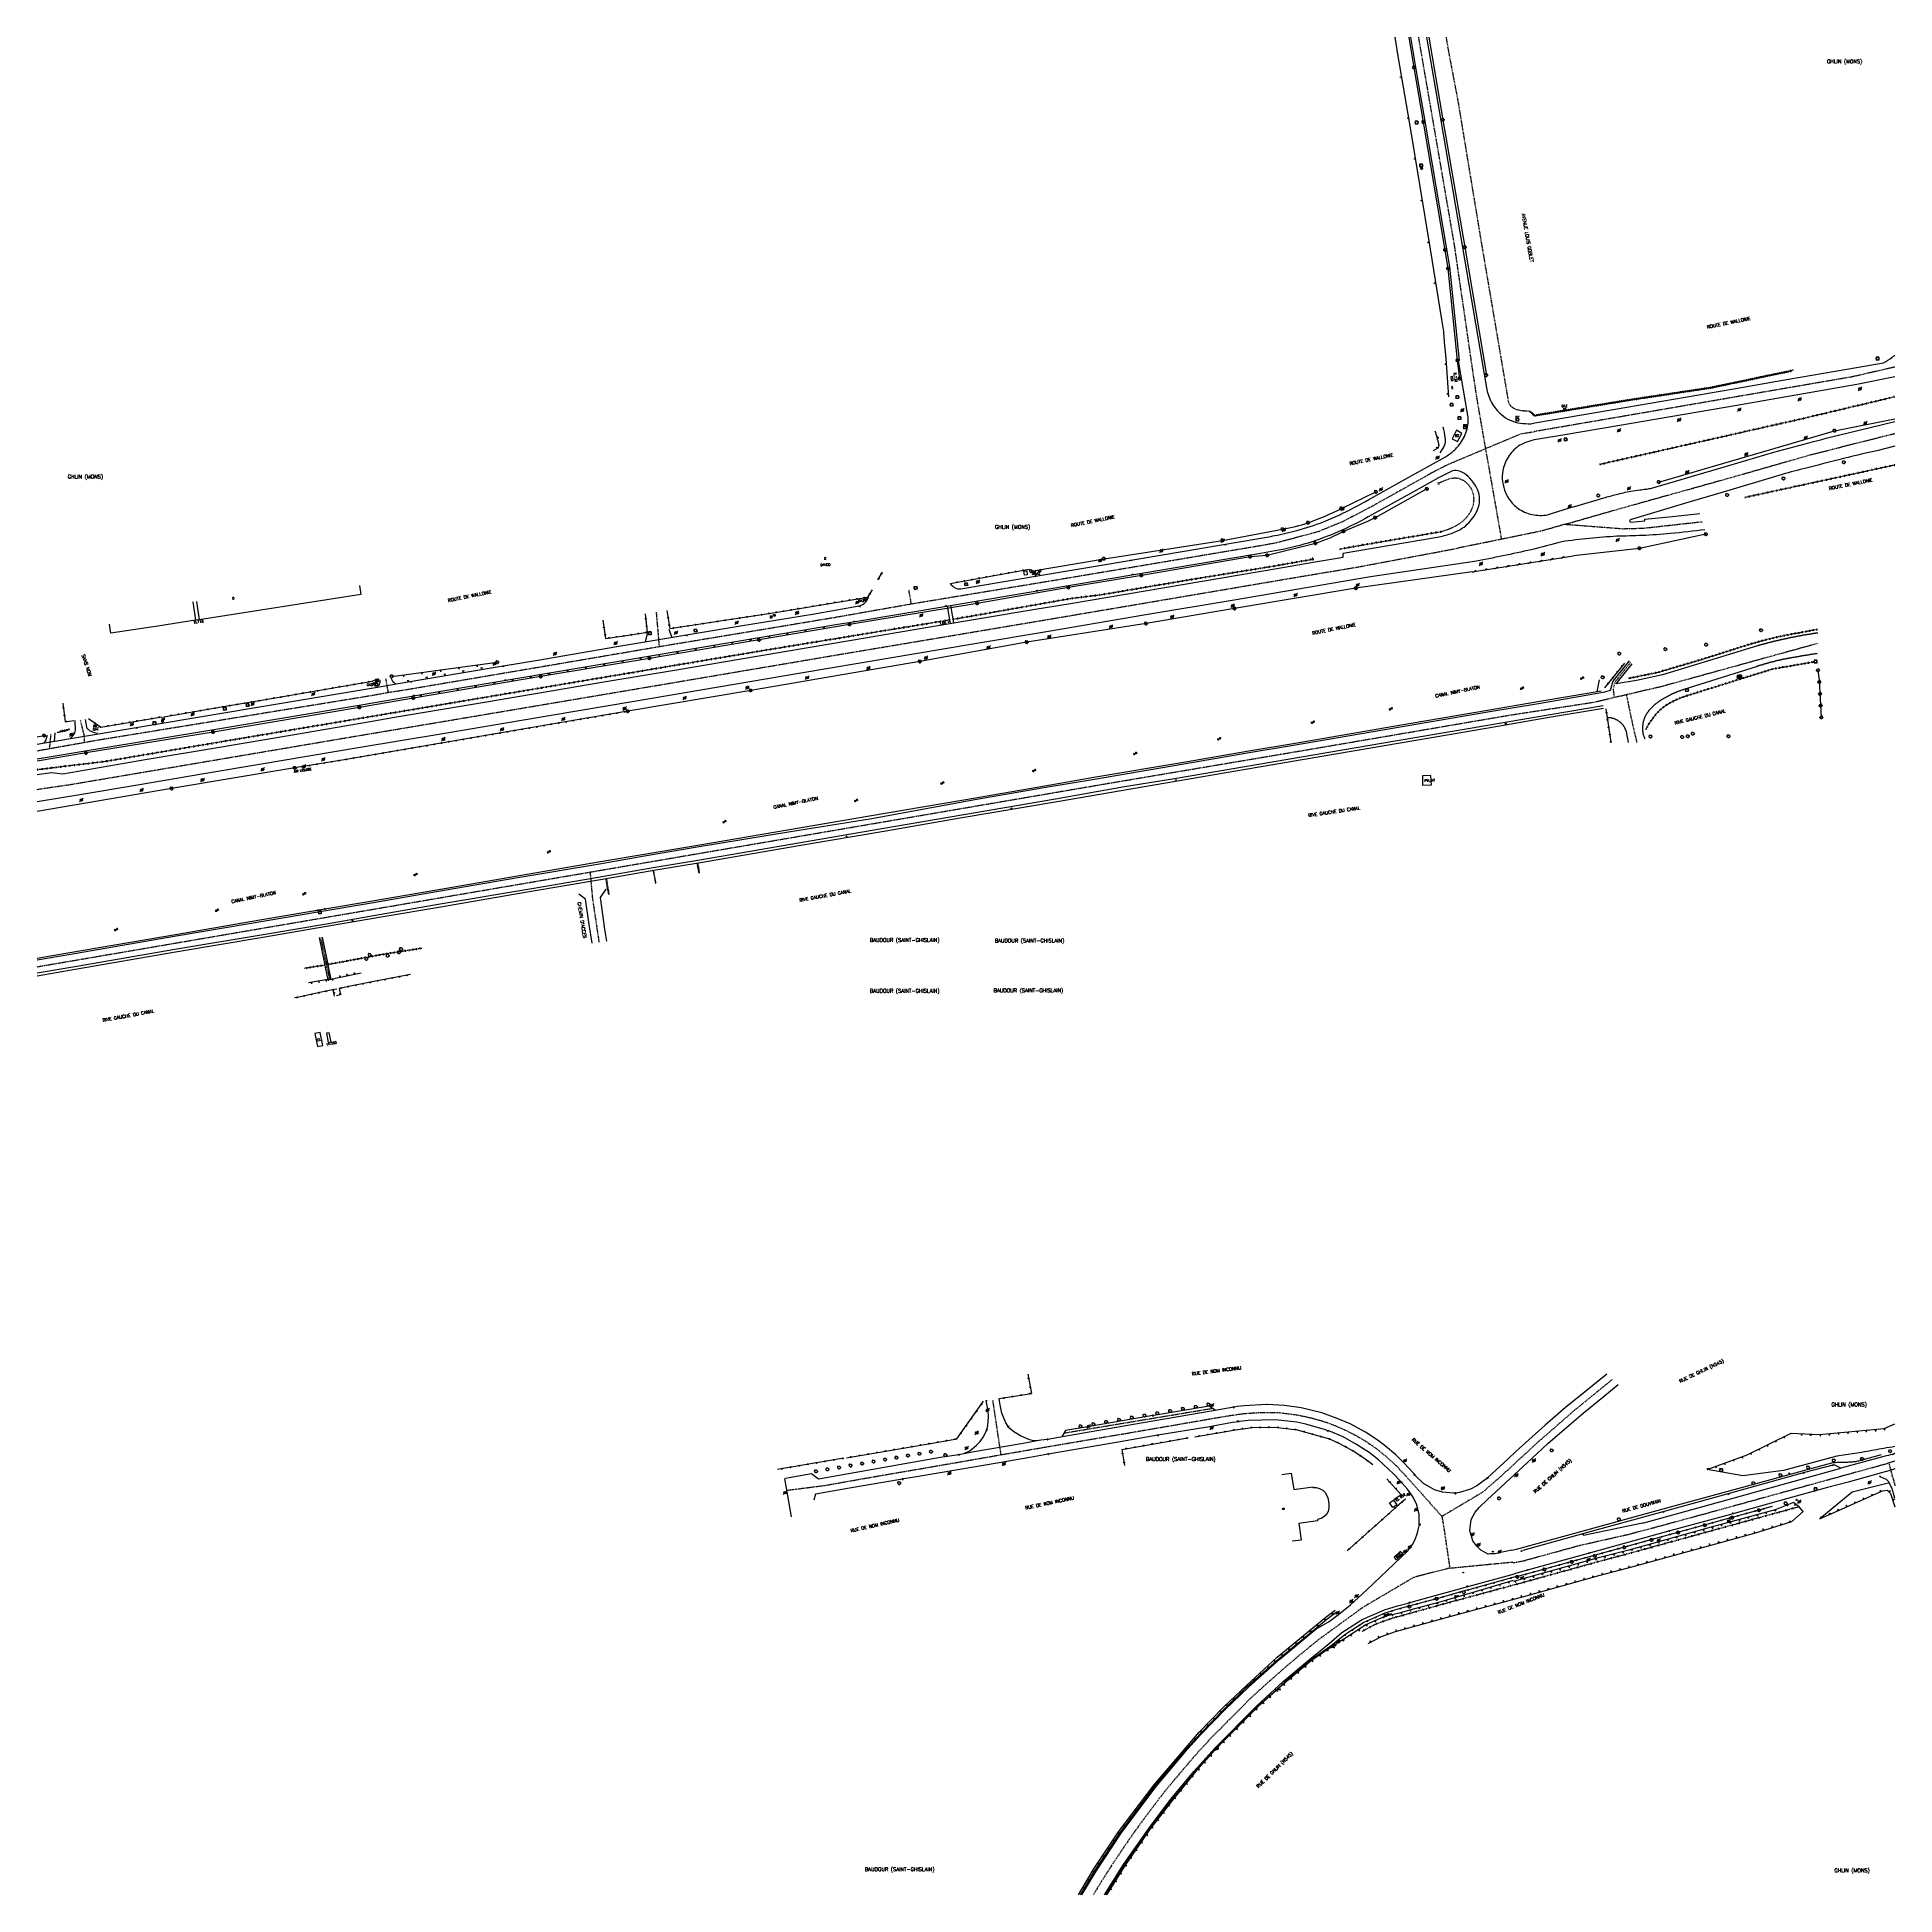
# Model space of a CAD drawing. Header units: millimetres. Extents: x 114000 to 115000, y 129000 to 130000.
import ezdxf
from ezdxf.enums import TextEntityAlignment as Align

# ---------------------------------------------------------------- set-up
doc = ezdxf.new("R2010")
doc.units = ezdxf.units.MM
doc.linetypes.add('DASHED', pattern=[0.75, 0.5, -0.25])
doc.layers.get('0').update_dxf_attribs({"linetype": 'CONTINUOUS'})
for name, color, linetype in [('W0001', 6, 'DASHED'), ('W0008', 7, 'CONTINUOUS'), ('W0100', 7, 'CONTINUOUS'), ('W0105', 7, 'CONTINUOUS'), ('W0112', 1, 'DASHED'), ('W0120', 7, 'CONTINUOUS'), ('W0211', 2, 'CONTINUOUS'), ('W0220', 5, 'DASHED'), ('W0300', 7, 'CONTINUOUS'), ('W0302', 3, 'CONTINUOUS'), ('W0310', 3, 'CONTINUOUS'), ('W0322', 7, 'CONTINUOUS'), ('W0400', 7, 'CONTINUOUS'), ('W0420', 7, 'CONTINUOUS'), ('W0471', 7, 'CONTINUOUS'), ('W0473', 7, 'CONTINUOUS'), ('W0500', 5, 'DASHED'), ('W0511', 5, 'CONTINUOUS'), ('W0515', 5, 'CONTINUOUS'), ('W0851', 7, 'CONTINUOUS'), ('W0980', 7, 'CONTINUOUS'), ('W0984', 7, 'CONTINUOUS'), ('W0989', 7, 'CONTINUOUS'), ('W0991', 7, 'CONTINUOUS'), ('W1102', 7, 'CONTINUOUS'), ('W1474', 7, 'CONTINUOUS')]:
    doc.layers.add(name, color=color, linetype=linetype)
doc.styles.get("Standard").update_dxf_attribs({"font": 'romans.shx', "width": 0.85})

# ---------------------------------------------------------------- blocks, each defined once
blk = doc.blocks.new('T300')
for p, q in [((-0.8, 0.5), (-0.9, 0.3)), ((-0.9, 0.3), (-0.9, 0.2)), ((-0.9, 0.2), (-0.7, 0.1)), ((-0.7, 0.6), (-0.8, 0.5)), ((-0.8, -0.1), (-0.7, 0.1)), ((-0.6, 0.7), (-0.7, 0.6)), ((-0.7, 0.1), (-0.7, 0.1)), ((-0.5, 0.7), (-0.6, 0.7)), ((-0.3, 0.6), (-0.5, 0.7)), ((-0.3, 0.6), (-0.2, 0.7)), ((-0.2, 0.6), (-0.3, 0.6)), ((-0.2, 0.7), (-0.1, 0.8)), ((-0.1, 0.8), (0.1, 0.8)), ((0.1, 0.8), (0.2, 0.7)), ((0.2, 0.7), (0.3, 0.6)), ((0.3, 0.6), (0.4, 0.5)), ((0.5, 0.5), (0.3, 0.5)), ((0.4, 0.5), (0.4, 0.5)), ((0.6, 0.4), (0.5, 0.5)), ((0.6, 0.4), (0.7, 0.3)), ((0.7, 0.3), (0.7, 0.2)), ((0.7, 0.2), (0.7, 0.1)), ((0.7, 0.1), (0.7, -0.2)), ((-0.8, -0.2), (-0.8, -0.1)), ((-0.7, -0.3), (-0.8, -0.2)), ((-0.8, -0.2), (-0.8, -0.2)), ((-0.7, -0.4), (-0.7, -0.3)), ((-0.5, -0.5), (-0.7, -0.4)), ((-0.4, -0.5), (-0.5, -0.5)), ((-0.4, -0.5), (-0.3, -0.5)), ((-0.3, -0.5), (-0.3, -0.4)), ((-0.3, -0.6), (-0.3, -0.5)), ((-0.3, -0.5), (-0.3, -0.5)), ((-0.2, -0.7), (-0.3, -0.6)), ((-0.1, -0.8), (-0.2, -0.7)), ((0.1, -0.8), (-0.1, -0.8)), ((0.2, -0.7), (0.1, -0.8)), ((0.3, -0.5), (0.2, -0.5)), ((0.3, -0.6), (0.2, -0.7)), ((0.2, -0.7), (0.2, -0.7)), ((0.5, -0.4), (0.3, -0.5)), ((0.3, -0.5), (0.3, -0.6)), ((0.3, -0.5), (0.3, -0.5)), ((0.6, -0.3), (0.5, -0.4)), ((0.7, -0.2), (0.6, -0.3)), ((0.6, -0.3), (0.6, -0.3))]:
    blk.add_line(p, q)
blk = doc.blocks.new('t322o')
at = {"color": 0, "linetype": 'Continuous'}
for radius in [0.25, 0.15]:
    blk.add_circle((0, 0), radius, dxfattribs=at)
blk = doc.blocks.new('t211o')
at = {"color": 0, "linetype": 'Continuous'}
for p, q in [((-0.3, 0.5), (-0.3, 0)), ((0, 1), (0, 0)), ((0.3, 0.5), (0.3, 0))]:
    blk.add_line(p, q, dxfattribs=at)
blk = doc.blocks.new('T471')
for p, q in [((-0.333334, 0.333334), (-0.333334, -0.333334)), ((-0.333334, 0.333334), (0.333334, 0.333334)), ((-0.333334, 0), (0, 0)), ((0.500001, 0.500001), (1.000002, 1.000002)), ((-0.500001, -0.500001), (-1.000002, -1.000002)), ((-0.333334, -0.333334), (0.333334, -0.333334))]:
    blk.add_line(p, q)
blk.add_ellipse((0, 0), major_axis=(0.471405, 0.471405), ratio=1, start_param=5.4977871438, end_param=11.780972451)
blk = doc.blocks.new('T400')
for p, q in [((-0.15, 0.3), (0.15, 0.3)), ((-0.15, -0.25), (-0.15, 0.3)), ((-0.15, 0.15), (0.15, 0.15)), ((-0.15, 0), (0.15, 0)), ((0.15, 0.3), (0.15, -0.25)), ((-0.15, -0.15), (0.15, -0.15)), ((-0.15, -0.25), (-0.15, -0.3)), ((-0.15, -0.3), (0.15, -0.3)), ((0.15, -0.3), (0.15, -0.25))]:
    blk.add_line(p, q)
blk = doc.blocks.new('t310o')
at = {"color": 0, "linetype": 'Continuous'}
for centre, start, end in [((-0.5, 0.4), 216.8699, 323.1304), ((0.5, -0.4), 36.8699, 143.1303)]:
    blk.add_arc(centre, 0.625, start, end, dxfattribs=at)
blk = doc.blocks.new('T420')
for p, q in [((0.7, 0.7), (-0.8, 0.7)), ((-0.8, 0.7), (-0.8, -0.8)), ((0.7, 0.7), (0.7, -0.8)), ((0.7, -0.8), (-0.8, -0.8))]:
    blk.add_line(p, q)
blk.add_ellipse((0, 0), major_axis=(-0.53, 0.53), ratio=1, start_param=3.926990816990981, end_param=10.21017612417057)
blk = doc.blocks.new('t112o')
at = {"color": 0, "linetype": 'Continuous'}
for p, q in [((-0.5, 0.5), (0.5, 0.5)), ((-0.5, -0.5), (-0.5, 0.5)), ((0.5, 0.5), (0.5, -0.5)), ((0.5, -0.5), (-0.5, -0.5))]:
    blk.add_line(p, q, dxfattribs=at)
blk = doc.blocks.new('T851')
for p, q in [((-0.2, -0.1), (0, 0.3)), ((0, 0.3), (0.2, -0.1)), ((-0.2, -0.1), (0.2, -0.1))]:
    blk.add_line(p, q)
for major_axis in [(-0.106, 0.106), (-0.0354, 0.0354), (-0.0236, 0.0236)]:
    blk.add_ellipse((0, 0), major_axis=major_axis, ratio=1, start_param=3.926990816987241, end_param=10.21017612416683)
blk = doc.blocks.new('t220o')
at = {"color": 0, "linetype": 'Continuous'}
for p, q in [((-0.25, 0.25), (0.25, 0.25)), ((-0.25, -0.25), (0.25, -0.25))]:
    blk.add_line(p, q, dxfattribs=at)
blk = doc.blocks.new('t105o')
for p, q in [((-0.5, 0), (0.5, 0)), ((0.5, 0), (0.2, 0.1)), ((0.5, 0), (0.2, -0.1))]:
    blk.add_line(p, q)
blk = doc.blocks.new('t500o')
at = {"color": 0, "linetype": 'Continuous'}
for centre, start, end in [((-0.5, 0.625), 216.869898, 323.130102), ((0.5, -0.125), 36.869898, 143.130102), ((0.5, -0.625), 36.869898, 143.130102), ((-0.5, 0.125), 216.869898, 323.130102)]:
    blk.add_arc(centre, 0.625, start, end, dxfattribs=at)
blk = doc.blocks.new('T1474')
at = {"color": 0, "linetype": 'Continuous', "flags": 128}
for points in [[(-0.8, -0.5), (-0.8, 0.5)], [(-0.8, 0), (0.7, 0)], [(0.7, 0), (0.7, -0.5), (0.7, 0.5)]]:
    blk.add_lwpolyline(points, dxfattribs=at)

msp = doc.modelspace()

# ---------------------------------------------------------------- linework, layer by layer
at = {"layer": 'W0001'}
for p, q in [((114470.6, 129694.8), (114469.3, 129702.3)), ((114006.7, 129616.9), (114007.5, 129625)), ((114518.9, 129236.9), (114514.5, 129266.1)), ((114552.7, 129248.6), (114632.6, 129261.9)), ((114760.4, 129175.9), (114794.5, 129179.2))]:
    msp.add_line(p, q, dxfattribs=at)
at = {"layer": 'W0001', "flags": 128}
for points in [[(114743.5, 130000), (114762.9, 129887.4), (114772.9, 129818.6), (114775.2, 129803.8), (114779.6, 129778.5), (114782.5, 129762.2), (114788.2, 129729.7), (114788.2, 129729.7)], [(115000, 129822.4), (114976.9, 129817.1), (114913.6, 129806.2), (114853.3, 129795.8), (114806.1, 129787.7)], [(114753, 129766.7), (114758.8, 129769.7), (114779.6, 129778.5), (114798.7, 129786.5), (114806.1, 129787.7), (114806.1, 129787.7)], [(114822.5, 129737.8), (114853.6, 129746.7), (114909.1, 129762.2), (114954.3, 129775.1), (114971.9, 129779.6), (115000, 129786.7)], [(114753, 129766.7), (114718.7, 129747.5), (114702.6, 129739.1), (114689.4, 129733.7), (114667.3, 129727.8), (114658, 129726.1), (114546.8, 129707.4), (114470.6, 129694.8), (114429.2, 129687.5), (114384.2, 129680), (114334.8, 129671.8), (114272.2, 129661.1), (114199.1, 129648.7), (114188.9, 129647.1), (114177.7, 129645.1), (114032.6, 129621.5), (114025.4, 129620.2), (114006.7, 129616.9), (114000, 129615.7)], [(114822.5, 129737.8), (114809.6, 129734.1), (114788.2, 129729.7), (114764.1, 129724.8), (114764.1, 129724.8)], [(114822.5, 129737.8), (114853.8, 129735.4), (114864.7, 129735.7), (114896.4, 129739.2)], [(114000, 129595.1), (114018.4, 129597.8), (114093.4, 129610.5), (114176, 129624.5), (114229.6, 129633.5), (114333.3, 129651), (114424.1, 129666.4), (114540.8, 129686), (114677.5, 129709.2), (114710.4, 129714.7), (114764.1, 129724.8)], [(114333.2, 129690.5), (114334.5, 129675.8), (114334.8, 129671.8)], [(114000, 129499.6), (114578.1, 129598.6), (114681.2, 129616), (114710.5, 129621), (114765.4, 129630.4), (114793.5, 129635.2), (114837.8, 129642), (114875, 129650.7), (114958.3, 129673.7)], [(114857.6, 129663.3), (114849.4, 129652.9), (114848.3, 129649.1), (114848.9, 129644.6)], [(114187.6, 129654.7), (114188.2, 129651.2), (114188.9, 129647.1)], [(114861.2, 129620.3), (114858.3, 129633), (114855.6, 129646.2)], [(114023.2, 129632.4), (114025.2, 129624), (114025.4, 129620.2)], [(114302.6, 129512.8), (114299.1, 129536.3), (114297.8, 129550.6)], [(114152.6, 129515.4), (114157.4, 129492.6)], [(114794.6, 129178.8), (114800, 129179.8), (114830.2, 129188.1), (114856.3, 129194), (114874, 129198.7), (114905.2, 129207.2), (114931.2, 129214.4), (114963.1, 129223.2), (114994.3, 129231.8), (115000, 129233.6)], [(114996.7, 129232.6), (114998.3, 129226.5), (114999.3, 129223.2), (115000, 129220.2)]]:
    msp.add_lwpolyline(points, dxfattribs=at)
at = {"layer": 'W0001'}
for points in [[(114847.8, 129277.3), (114827.5, 129260.8), (114807.2, 129243.1), (114788.3, 129225.6), (114777.9, 129216.6), (114756.2, 129203.7)], [(114403.5, 129217.8), (114423.4, 129220.3), (114451.1, 129225.2), (114474.4, 129229.2), (114492.3, 129232.3), (114540.6, 129240.7), (114586, 129248.4), (114618.6, 129254), (114638.7, 129257.5), (114649.4, 129259.1), (114657.4, 129259.6), (114662.2, 129259.7), (114668.5, 129259.6), (114673.5, 129259), (114678.2, 129258.4), (114686, 129256.7), (114693.7, 129254.5), (114702.3, 129251.1), (114709.9, 129247.3), (114715.7, 129243.8), (114721.3, 129239.9), (114726, 129236.1), (114731.9, 129230.7), (114736.9, 129225.3), (114740.6, 129221.2), (114756.2, 129203.7), (114757.4, 129196.3), (114760.4, 129175.9), (114741, 129170.9), (114713.6, 129154.7), (114704.2, 129147.9), (114696.7, 129142.4), (114689.8, 129137.4), (114678.7, 129128.3), (114670, 129120.9), (114660.3, 129112.3), (114653.2, 129105.8), (114647, 129099.6), (114640.6, 129093.2), (114630.6, 129083), (114623.3, 129075), (114618.4, 129069.3), (114612.2, 129061.9), (114606.3, 129054.8), (114600.3, 129046.9), (114595.7, 129040.8), (114590.9, 129034.2), (114584.9, 129025.6), (114578.1, 129015.4), (114571.7, 129005.3), (114568.5, 129000)]]:
    msp.add_lwpolyline(points, dxfattribs=at)
at = {"layer": 'W0008'}
for p, q in [((114491.6, 129684.4), (114490.1, 129693.7)), ((114491.7, 129694), (114493.3, 129684.8)), ((114340.1, 129681.4), (114341.7, 129676.9)), ((114327.4, 129674.6), (114328.8, 129679.6)), ((114009.5, 129625.6), (114009.1, 129620.9)), ((114406.1, 129203.5), (114402.4, 129224.1))]:
    msp.add_line(p, q, dxfattribs=at)
at = {"layer": 'W0008', "flags": 128}
for points in [[(114751.7, 129770.5), (114756.8, 129773.3, 0.0454), (114761.5, 129776.5, 0.0556), (114765.5, 129780.5, 0.0432), (114767.8, 129784.1, 0.0463), (114769.5, 129788.1, 0.0539), (114770.3, 129792.2, 0.0654), (114770.2, 129796.3), (114765.1, 129825.8), (114765.6, 129826), (114760.4, 129876.4), (114758.7, 129886.9), (114747.4, 129953.7), (114743.1, 129978.4), (114739.4, 130000)], [(114747.8, 130000), (114755.6, 129955.2), (114767.1, 129887.9), (114780.2, 129811.3, 0.0825), (114782.9, 129803.4, 0.0919), (114788.2, 129796.8, 0.0681), (114793, 129793.8, 0.0713), (114798.4, 129792.2, 0.0378), (114804, 129791.9), (114804, 129791.9)], [(114804, 129791.9), (114806.2, 129792.3), (114855.8, 129800.8), (114912.3, 129810.6), (114942.8, 129815.9), (114974.2, 129821.2), (114993.9, 129824.6, 0.0157), (114998.6, 129827.7, 0.01944), (115000, 129828.8, 0.0399)], [(114824.9, 129746.7), (114829.5, 129747.8), (114843.4, 129752, -0.0091), (114850, 129753.8, -0.0206), (114857.9, 129755.6, -0.0113), (114862.7, 129756.3, -0.0009), (114865.9, 129756.7, 0.051), (114868.4, 129757.1), (114910.7, 129769.4), (114934.9, 129776.6, -0.0074), (114956.3, 129782.3, -0.0111), (114974.1, 129786.8), (115000, 129793.1)], [(114808.2, 129783.6, 0.0732), (114799, 129780.8, 0.106), (114793, 129775.6, 0.0959), (114789.4, 129768.3, 0.0772), (114788.7, 129762.2, 0.0758), (114789.9, 129756.1, 0.0864), (114793.4, 129749.9, 0.0904), (114798.8, 129745.3, 0.0526), (114802.7, 129743.6, 0.0497), (114806.8, 129742.7, 0.0507), (114811, 129742.6, 0.0556), (114815.1, 129743.5), (114824.9, 129746.7), (114824.9, 129746.7)], [(114491.4, 129705.9, 0.0959), (114494.2, 129703.5, 0.151), (114497.2, 129703.1), (114538.4, 129710), (114574, 129716), (114625.9, 129724.8), (114657.6, 129730.1, 0.0073), (114666.2, 129731.7, 0.0162), (114678.1, 129734.4, 0.0272), (114692.4, 129739.1, 0.0203), (114702.4, 129743.5, 0.0143), (114718.8, 129752.2), (114736.8, 129762.2), (114751.7, 129770.5)], [(115000, 129779.9), (114990.3, 129777.4, 0.0071), (114969.8, 129772.5, -0.0012), (114952.2, 129768, 0.0122), (114939.3, 129764.6), (114907.5, 129755.1), (114890.3, 129750), (114857.6, 129740.1, 0.9507), (114857.9, 129739), (114865.4, 129739.7), (114865.4, 129740.5), (114880.4, 129742), (114895, 129743.6)], [(114754.4, 129762.8), (114740.9, 129755.2), (114718.5, 129742.8, -0.02), (114702.8, 129734.8, -0.0282), (114686.3, 129728.4, -0.036), (114668.4, 129723.8), (114658.5, 129722.1), (114593.6, 129711.1), (114555.2, 129704.7), (114489.5, 129693.6), (114440.3, 129685.3), (114430, 129683.6), (114389.8, 129676.8), (114329.1, 129666.6), (114274.8, 129657.4), (114218.3, 129647.9), (114173.3, 129640.3), (114096.2, 129627.3), (114030.1, 129616.3), (114000, 129611.3, -0.0063)], [(114754.7, 129731, 0.0237), (114761.7, 129733, 0.0716), (114768.1, 129736.3, 0.0518), (114771.4, 129739.4, 0.0516), (114774.1, 129743.1, 0.0596), (114775.9, 129747.2, 0.0759), (114776.5, 129751.5, 0.0935), (114775.5, 129756.1, 0.0638), (114773, 129760.5, 0.0652), (114769.3, 129764.4, 0.1045), (114765, 129766.5, 0.1863), (114760.8, 129766.1), (114754.4, 129762.8), (114754.4, 129762.8)], [(114897.8, 129734.8, -0.0054), (114879.3, 129732.8, -0.0136), (114864, 129731.7, 0.0013), (114850.4, 129731.3, 0.0207), (114820.7, 129728.4)], [(114000, 129619.5), (114003, 129620), (114052.2, 129628.2), (114100.5, 129636.3), (114116.5, 129638.9), (114182.1, 129650), (114194.4, 129652), (114249.8, 129661.4), (114269.6, 129664.7), (114312.1, 129671.9), (114378.7, 129683.2), (114418.5, 129689.5), (114442.5, 129693.8, 0.0777), (114444, 129694.4, 0.1022), (114446.2, 129696.2, 0.056), (114447.6, 129698.7)], [(114183.2, 129650.5, 0.0824), (114184.3, 129651.6, 0.1267), (114184.7, 129654)], [(114190.4, 129655.4, 0.1305), (114191.7, 129652.8, 0.0776), (114193.1, 129652)], [(114018, 129622.7, 0.0256), (114019.5, 129624.3, 0.1717), (114020.6, 129627), (114020.5, 129632.1)], [(114025.9, 129632.7), (114026.5, 129628.8, 0.1778), (114027.4, 129627.4, 0.0719), (114029, 129626.4, 0.0531), (114032.4, 129625.3)], [(114003, 129620, 0.2198), (114004.7, 129621.3), (114005.6, 129624.3)], [(114793.9, 129185.5), (114796.4, 129186), (114833, 129196.2), (114877.2, 129208.3), (114911.5, 129217.7), (114966, 129232.6, -0.01242), (114967.3, 129232.8, -0.02129), (114968.1, 129232.8, -0.00026), (114969.7, 129232.9, -0.00419), (114969.8, 129232.9), (114974, 129233, 0.01044), (114974.7, 129233, 0.00343), (114977, 129233.1, 0.00982), (114978.8, 129233.3, 0.02177), (114979.6, 129233.4, 0.01185), (114980.7, 129233.7, 0.00534), (114983.1, 129234.3), (114992.9, 129237)], [(115000, 129237.6, -0.0017), (114999.5, 129237.4, -0.00097), (114995.5, 129236.3, -0.00257), (114994, 129235.9), (114970.9, 129229.6)], [(115000, 129229.3, -0.00029), (114998.1, 129228.7, -0.00082), (114992.8, 129227.2), (114974.9, 129222.2), (114963.8, 129219.2), (114941.6, 129213.1), (114912.3, 129205), (114878.9, 129195.9), (114834.9, 129183.7), (114800.9, 129174.4), (114795.2, 129172.8)], [(115000, 129213.3), (114999.3, 129216.1, 0.03886), (114998.6, 129218.5, 0.02401), (114996.8, 129222.1, 0.13795), (114995.5, 129223.6), (114992.1, 129225), (114991.9, 129225.5)]]:
    msp.add_lwpolyline(points, format="xyb", dxfattribs=at)
for points in [[(115000, 129817.2), (114979.6, 129813), (114914.9, 129801.8), (114850.8, 129790.8), (114822.4, 129786), (114808.2, 129783.6)], [(114761.7, 129783.8), (114764.6, 129782.3), (114766.9, 129786.7), (114764, 129788.4), (114761.7, 129783.8), (114761.7, 129783.8)], [(114000, 129603), (114007.7, 129604.2), (114013.9, 129603.5), (114059.2, 129611.3), (114097.1, 129617.7), (114137.4, 129624.4), (114179.2, 129631.6), (114192.4, 129633.9), (114240.8, 129642.1), (114276.7, 129648.1), (114305.1, 129652.9), (114345.2, 129659.6), (114377.9, 129665.2), (114437.2, 129675.2), (114481.6, 129682.8), (114537.3, 129692), (114556.2, 129695.2), (114667.4, 129714), (114686.9, 129717.3), (114703, 129720), (114703.1, 129722.3), (114718.8, 129725), (114754.7, 129731)], [(114773.7, 129717.8), (114717.7, 129709.4), (114643.2, 129696.8), (114596.8, 129689), (114544.4, 129680.1), (114504.7, 129673.4), (114411.1, 129657.6), (114321.4, 129642.4), (114275.6, 129634.6), (114218.4, 129625), (114172.8, 129617.4), (114119.7, 129608.4), (114089.8, 129603.4), (114054, 129597.3), (114022.9, 129592.1), (114000, 129588.3)], [(114958.6, 129679.2), (114958.3, 129679.2), (114958.1, 129679.2), (114957.8, 129679.1), (114957.6, 129679.1), (114957.3, 129679.1), (114957.1, 129679), (114956.9, 129679), (114956.6, 129679), (114956.4, 129678.9), (114956.1, 129678.9), (114955.9, 129678.8), (114955.6, 129678.8), (114955.4, 129678.8), (114955.1, 129678.7), (114954.9, 129678.7), (114954.6, 129678.7), (114954.4, 129678.6), (114954.2, 129678.6), (114953.9, 129678.5), (114953.7, 129678.5), (114953.4, 129678.5), (114953.2, 129678.4), (114952.9, 129678.4), (114952.7, 129678.3), (114952.4, 129678.3), (114952.2, 129678.3), (114951.9, 129678.2), (114951.7, 129678.2), (114951.5, 129678.1), (114951.2, 129678.1), (114951, 129678.1), (114950.7, 129678), (114950.5, 129678), (114950.2, 129677.9), (114950, 129677.9), (114949.7, 129677.8), (114949.5, 129677.8), (114949.3, 129677.7), (114949, 129677.7), (114948.8, 129677.7), (114948.5, 129677.6), (114948.3, 129677.6), (114948, 129677.5), (114947.8, 129677.5), (114947.5, 129677.4), (114947.3, 129677.4), (114947.1, 129677.3), (114946.8, 129677.3), (114946.6, 129677.2), (114946.3, 129677.2), (114946.1, 129677.1), (114945.8, 129677.1), (114945.6, 129677.1), (114945.3, 129677), (114945.1, 129677), (114944.8, 129676.9), (114944.6, 129676.9), (114944.4, 129676.8), (114944.1, 129676.8), (114943.9, 129676.7), (114943.6, 129676.7), (114943.4, 129676.6), (114943.1, 129676.6), (114942.9, 129676.5), (114942.6, 129676.4), (114942.4, 129676.4), (114942.2, 129676.3), (114941.9, 129676.3), (114941.7, 129676.2), (114941.4, 129676.2), (114941.2, 129676.1), (114940.9, 129676.1), (114940.7, 129676), (114940.4, 129676), (114940.2, 129675.9), (114940, 129675.9), (114939.7, 129675.8), (114939.5, 129675.8), (114939.2, 129675.7), (114939, 129675.6), (114938.7, 129675.6), (114938.5, 129675.5), (114938.3, 129675.5), (114938, 129675.4), (114937.8, 129675.4), (114937.5, 129675.3), (114937.3, 129675.3), (114937, 129675.2), (114936.8, 129675.1), (114936.6, 129675.1), (114936.3, 129675), (114936.1, 129675), (114935.8, 129674.9), (114935.6, 129674.8), (114935.3, 129674.8), (114935.1, 129674.7), (114934.9, 129674.7), (114934.6, 129674.6), (114934.4, 129674.6), (114934.1, 129674.5), (114933.9, 129674.4), (114933.7, 129674.4), (114933.4, 129674.3), (114933.2, 129674.3), (114932.9, 129674.2), (114932.7, 129674.1), (114932.5, 129674.1), (114932.2, 129674), (114932, 129673.9), (114931.7, 129673.9), (114931.5, 129673.8), (114931.3, 129673.8), (114931, 129673.7), (114930.8, 129673.6), (114930.5, 129673.6), (114930.3, 129673.5), (114930.1, 129673.4), (114929.8, 129673.4), (114929.6, 129673.3), (114929.3, 129673.2), (114929.1, 129673.2), (114928.9, 129673.1), (114928.6, 129673.1), (114928.4, 129673), (114928.1, 129672.9), (114927.9, 129672.9), (114927.7, 129672.8), (114927.4, 129672.7), (114927.2, 129672.7), (114926.9, 129672.6), (114926.7, 129672.5), (114926.5, 129672.5), (114926.2, 129672.4), (114926, 129672.3), (114895.6, 129663), (114875, 129656.7), (114861, 129653.7), (114849.9, 129651.9), (114858.6, 129662.6)], [(114856.9, 129664.2), (114848.2, 129653.3), (114846.8, 129648.3), (114843, 129647.2), (114808.1, 129641.2), (114780.9, 129636.6), (114730.6, 129628), (114676.3, 129618.7), (114652.5, 129614.7), (114617.3, 129608.6), (114569.2, 129600.4), (114542.9, 129596), (114504.8, 129589.4), (114449.3, 129579.3), (114404.4, 129572.1), (114355.2, 129563.9), (114326.9, 129559.1), (114302.8, 129554.9), (114258.7, 129547.4), (114219.1, 129540.6), (114180, 129533.9), (114151.1, 129529), (114114.1, 129522.7), (114074.8, 129516), (114016, 129505.8), (114000, 129503.1)], [(114958.1, 129668.1), (114957.9, 129668.1), (114957.6, 129668.1), (114957.4, 129668), (114957.1, 129668), (114956.9, 129668), (114956.6, 129667.9), (114956.4, 129667.9), (114956.1, 129667.9), (114955.9, 129667.8), (114955.7, 129667.8), (114955.4, 129667.7), (114955.2, 129667.7), (114954.9, 129667.7), (114954.7, 129667.6), (114954.4, 129667.6), (114954.2, 129667.5), (114953.9, 129667.5), (114953.7, 129667.5), (114953.4, 129667.4), (114953.2, 129667.4), (114953, 129667.3), (114952.7, 129667.3), (114952.5, 129667.3), (114952.2, 129667.2), (114952, 129667.2), (114951.7, 129667.1), (114951.5, 129667.1), (114951.2, 129667.1), (114951, 129667), (114950.8, 129667), (114950.5, 129666.9), (114950.3, 129666.9), (114950, 129666.9), (114949.8, 129666.8), (114949.5, 129666.8), (114949.3, 129666.7), (114949, 129666.7), (114948.8, 129666.6), (114948.5, 129666.6), (114948.3, 129666.6), (114948, 129666.5), (114947.8, 129666.5), (114947.6, 129666.4), (114947.3, 129666.4), (114947.1, 129666.3), (114946.8, 129666.3), (114946.6, 129666.3), (114946.3, 129666.2), (114946.1, 129666.2), (114945.8, 129666.1), (114945.6, 129666.1), (114945.3, 129666.1), (114945.1, 129666), (114944.9, 129666), (114944.6, 129665.9), (114944.4, 129665.9), (114944.1, 129665.8), (114943.9, 129665.8), (114943.6, 129665.7), (114943.4, 129665.7), (114943.1, 129665.7), (114942.9, 129665.6), (114942.6, 129665.6), (114942.4, 129665.5), (114942.1, 129665.5), (114941.9, 129665.4), (114941.7, 129665.4), (114941.4, 129665.3), (114941.2, 129665.3), (114940.9, 129665.2), (114940.7, 129665.2), (114940.4, 129665.1), (114940.2, 129665.1), (114939.9, 129665.1), (114939.7, 129665), (114939.5, 129665), (114939.2, 129664.9), (114939, 129664.8), (114938.7, 129664.8), (114938.5, 129664.7), (114938.2, 129664.7), (114938, 129664.6), (114937.7, 129664.6), (114937.5, 129664.5), (114937.3, 129664.5), (114937, 129664.4), (114936.8, 129664.4), (114936.5, 129664.3), (114936.3, 129664.2), (114936, 129664.2), (114935.8, 129664.1), (114935.6, 129664.1), (114935.3, 129664), (114935.1, 129663.9), (114934.8, 129663.9), (114934.6, 129663.8), (114934.4, 129663.8), (114934.1, 129663.7), (114933.9, 129663.6), (114933.6, 129663.6), (114933.4, 129663.5), (114933.2, 129663.5), (114932.9, 129663.4), (114932.7, 129663.3), (114932.4, 129663.3), (114932.2, 129663.2), (114932, 129663.1), (114931.7, 129663.1), (114931.5, 129663), (114931.2, 129662.9), (114931, 129662.9), (114930.8, 129662.8), (114930.5, 129662.7), (114930.3, 129662.7), (114930, 129662.6), (114929.8, 129662.5), (114929.6, 129662.5), (114929.3, 129662.4), (114929.1, 129662.3), (114928.9, 129662.2), (114928.6, 129662.2), (114928.4, 129662.1), (114928.1, 129662), (114927.9, 129662), (114927.7, 129661.9), (114927.4, 129661.8), (114927.2, 129661.7), (114927, 129661.7), (114926.7, 129661.6), (114926.5, 129661.5), (114926.2, 129661.4), (114926, 129661.4), (114925.8, 129661.3), (114925.5, 129661.2), (114925.3, 129661.1), (114885.8, 129648.6), (114885.5, 129648.5), (114885.3, 129648.5), (114885.1, 129648.4), (114884.8, 129648.3), (114884.6, 129648.2), (114884.4, 129648.1), (114884.1, 129648), (114883.9, 129648), (114883.7, 129647.9), (114883.4, 129647.8), (114883.2, 129647.7), (114883, 129647.6), (114882.7, 129647.5), (114882.5, 129647.4), (114882.3, 129647.3), (114882, 129647.2), (114881.8, 129647.1), (114881.6, 129647), (114881.3, 129646.9), (114881.1, 129646.8), (114880.9, 129646.7), (114880.7, 129646.6), (114880.4, 129646.5), (114880.2, 129646.4), (114880, 129646.3), (114879.8, 129646.2), (114879.5, 129646.1), (114879.3, 129646), (114879.1, 129645.8), (114878.9, 129645.7), (114878.6, 129645.6), (114878.4, 129645.5), (114878.2, 129645.4), (114878, 129645.3), (114877.8, 129645.1), (114877.5, 129645), (114877.3, 129644.9), (114877.1, 129644.8), (114876.9, 129644.7), (114876.6, 129644.6), (114876.4, 129644.4), (114876.2, 129644.3), (114876, 129644.2), (114875.8, 129644.1), (114875.5, 129644), (114875.3, 129643.8), (114875.1, 129643.7), (114874.9, 129643.6), (114874.7, 129643.5), (114874.5, 129643.3), (114874.2, 129643.2), (114874, 129643.1), (114873.8, 129642.9), (114873.6, 129642.8), (114873.4, 129642.7), (114873.2, 129642.5), (114873, 129642.4), (114872.8, 129642.2), (114872.6, 129642.1), (114872.4, 129642), (114872.2, 129641.8), (114872, 129641.7), (114871.8, 129641.5), (114871.6, 129641.3), (114871.4, 129641.2), (114871.2, 129641), (114871, 129640.9), (114870.8, 129640.7), (114870.6, 129640.5), (114870.4, 129640.4), (114870.2, 129640.2), (114870.1, 129640), (114869.9, 129639.8), (114869.7, 129639.7), (114869.5, 129639.5), (114869.3, 129639.3), (114869.2, 129639.2), (114869, 129639), (114868.8, 129638.8), (114868.6, 129638.6), (114868.5, 129638.4), (114868.3, 129638.3), (114868.1, 129638.1), (114868, 129637.9), (114867.8, 129637.7), (114867.6, 129637.5), (114867.5, 129637.3), (114867.3, 129637.1), (114867.2, 129636.9), (114867, 129636.7), (114866.9, 129636.5), (114866.7, 129636.3), (114866.6, 129636.1), (114866.5, 129635.9), (114866.3, 129635.7), (114866.2, 129635.5), (114866.1, 129635.3), (114865.9, 129635.1), (114865.8, 129634.8), (114865.7, 129634.6), (114865.6, 129634.4), (114865.5, 129634.2), (114865.4, 129633.9), (114865.3, 129633.7), (114865.2, 129633.4), (114865.1, 129633.2), (114865, 129633), (114864.9, 129632.7), (114864.8, 129632.5), (114864.8, 129632.2), (114864.7, 129632), (114864.6, 129631.7), (114864.6, 129631.5), (114864.5, 129631.2), (114864.5, 129631), (114864.4, 129630.7), (114864.4, 129630.5), (114864.4, 129630.2), (114864.3, 129630), (114864.3, 129629.7), (114864.3, 129629.5), (114864.2, 129629.2), (114864.2, 129629), (114864.2, 129628.7), (114864.2, 129628.5), (114864.2, 129628.2), (114864.2, 129628), (114864.2, 129627.7), (114864.2, 129627.5), (114864.2, 129627.2), (114864.2, 129626.9), (114864.2, 129626.7), (114864.2, 129626.4), (114864.3, 129626.2), (114864.3, 129625.9), (114864.3, 129625.7), (114864.4, 129625.4), (114864.4, 129625.2), (114864.5, 129624.9), (114864.5, 129624.7), (114864.6, 129624.4), (114864.6, 129624.2), (114864.7, 129624), (114864.8, 129623.7), (114864.9, 129623.5), (114865, 129623.3), (114865.1, 129623), (114865.2, 129622.8), (114865.3, 129622.6), (114865.4, 129622.3)], [(114842.9, 129640), (114804.9, 129633.6), (114779.8, 129629.3), (114732.1, 129621.2), (114658.6, 129608.6), (114611.2, 129600.5), (114585.3, 129596.5), (114548.1, 129589.8), (114498.9, 129581.3), (114454.7, 129573.9), (114410.9, 129566.3), (114356.8, 129557), (114331.6, 129552.8), (114302, 129547.7), (114265.3, 129541.4), (114216.9, 129533.2), (114185.2, 129527.7), (114155.8, 129522.6), (114122.8, 129517), (114074.2, 129508.8), (114021.3, 129499.8), (114000, 129496.1)], [(114843.1, 129638.6), (114812.9, 129633.5), (114786.3, 129628.9), (114760, 129624.4), (114732.7, 129619.8), (114657.8, 129607), (114613.9, 129599.5), (114582.5, 129594.1), (114550.1, 129588.6), (114496.9, 129579.5), (114456.8, 129572.6), (114410.1, 129564.7), (114357.1, 129555.6), (114333.1, 129551.5), (114303.2, 129546.4), (114264.9, 129539.9), (114216.2, 129531.5), (114186.3, 129526.4), (114155.8, 129521.2), (114121.4, 129515.3), (114074.5, 129507.4), (114020.4, 129498.1), (114000, 129494.6)], [(114856.7, 129620.3), (114855.8, 129625.1), (114855.7, 129625.3), (114855.7, 129625.6), (114855.6, 129625.8), (114855.5, 129626.1), (114855.5, 129626.3), (114855.4, 129626.5), (114855.3, 129626.8), (114855.2, 129627), (114855.1, 129627.2), (114855, 129627.4), (114854.9, 129627.7), (114854.8, 129627.9), (114854.7, 129628.1), (114854.6, 129628.3), (114854.5, 129628.5), (114854.3, 129628.7), (114854.2, 129628.9), (114854.1, 129629.1), (114853.9, 129629.4), (114853.8, 129629.6), (114853.6, 129629.8), (114853.5, 129630), (114853.3, 129630.2), (114853.1, 129630.3), (114852.9, 129630.5), (114852.7, 129630.7), (114852.6, 129630.9), (114852.4, 129631.1), (114852.2, 129631.2), (114852, 129631.4), (114851.8, 129631.5), (114851.6, 129631.7), (114851.3, 129631.8), (114851.1, 129632), (114850.9, 129632.1), (114850.7, 129632.3), (114850.5, 129632.4), (114850.2, 129632.5), (114850, 129632.6), (114849.8, 129632.7), (114849.5, 129632.8), (114849.3, 129632.9), (114849.1, 129633), (114848.9, 129633.1), (114848.6, 129633.2), (114848.4, 129633.2), (114848.1, 129633.3), (114847.9, 129633.4), (114847.7, 129633.4), (114847.4, 129633.5), (114847.2, 129633.5), (114847, 129633.5), (114846.7, 129633.6), (114846.5, 129633.6), (114846.2, 129633.6), (114846, 129633.6), (114845.7, 129633.6)], [(114306.2, 129541.3), (114303, 129536.9), (114305.4, 129519.9), (114306.5, 129513.4)], [(114298.8, 129512.3), (114297.2, 129522.4), (114295.2, 129535.9), (114291.5, 129538.6)], [(114154.8, 129501.4), (114151.9, 129515.3)], [(114153.4, 129515.5), (114156.3, 129501.7)], [(114156.7, 129492.5), (114155.2, 129499.4)], [(114156.7, 129499.7), (114158.1, 129492.8)], [(114832.2, 129194.1), (114832.4, 129193.7), (114864.2, 129200.2), (114864.9, 129200.3), (114917.4, 129214.8), (114971, 129229.6), (114967.3, 129231.5), (114951.4, 129227.3), (114910.9, 129216.1), (114875.9, 129206.4), (114832.6, 129194.5), (114799.7, 129185.4)]]:
    msp.add_lwpolyline(points, dxfattribs=at)
msp.add_lwpolyline([(114533, 129710.5), (114531.5, 129710.3), (114531.2, 129712.5), (114532.7, 129712.7)], close=True, dxfattribs=at)
at = {"layer": 'W0008'}
for points in [[(114845, 129280.3), (114833.7, 129271.1), (114822.7, 129262.3), (114811.7, 129252.9), (114796, 129238.7), (114791.8, 129234.7), (114780.8, 129224.4), (114780.3, 129224.1), (114775, 129220.2), (114771.5, 129218.4), (114765.7, 129216.6), (114763.5, 129216.2), (114762.4, 129216.3), (114756.5, 129216.8), (114752.2, 129218), (114746.3, 129221.4), (114741.8, 129225.8), (114741.4, 129226.2), (114741, 129226.8), (114735.7, 129232.6), (114731.3, 129236.9), (114725.9, 129241.5), (114721.8, 129244.5), (114715.1, 129249.1), (114706.8, 129253.5), (114699.8, 129256.5), (114691.5, 129259.5), (114680.4, 129262.1), (114671.4, 129263.4), (114662.2, 129263.9), (114661.8, 129263.9), (114649.7, 129263.2), (114646.1, 129262.8), (114644.1, 129262.5), (114633, 129260.5), (114600.6, 129254.9), (114566.3, 129249.1), (114543.9, 129245.2), (114540.2, 129244.7), (114530.7, 129242.9), (114503.4, 129238.3), (114496.2, 129236.9), (114486.3, 129235.4), (114420.6, 129223.7), (114416.8, 129226.6), (114402.8, 129224.1)], [(114793.9, 129185.6), (114787, 129184.1), (114784.8, 129183.6), (114781.9, 129183.6), (114781, 129183.4), (114777.2, 129185.5), (114775, 129187.7), (114772.9, 129190.6), (114771.3, 129196.2), (114772, 129202.1), (114774, 129206), (114776.4, 129208.7), (114780.6, 129212.7), (114804.8, 129235.1), (114813.2, 129242.9), (114824.7, 129252.8), (114832.3, 129259.3), (114842.8, 129267.9), (114851.1, 129274.7)], [(114499, 129237.7), (114501.7, 129238.8), (114503.1, 129239.9), (114505.6, 129242), (114507.6, 129244.1), (114509.3, 129246.4), (114510.3, 129248.3), (114511.2, 129250.3), (114511.7, 129252.6), (114512.2, 129257.3), (114511.9, 129260.7), (114511.6, 129262.3), (114510.9, 129265.9)], [(114539.1, 129244.5), (114536.4, 129244.4), (114533.8, 129245.2), (114529.4, 129247.1), (114525.8, 129249.2), (114523.6, 129251.1), (114522.7, 129252.1), (114521.5, 129254), (114519.2, 129259.2), (114518.3, 129264.6), (114517.8, 129267.1)], [(114634.3, 129260.7), (114630.9, 129263.1), (114601.1, 129258.1), (114600.6, 129258), (114565.5, 129252), (114553.5, 129249.9), (114551.5, 129246.5)], [(114562.4, 129000), (114570.1, 129012.8), (114583.6, 129033.2), (114602.2, 129058.1), (114619.3, 129078.4), (114626.5, 129086.3), (114639.5, 129099.7), (114652, 129111.8), (114668.9, 129126.8), (114688.4, 129143), (114695.5, 129147.2), (114700.5, 129150.9), (114706.9, 129156.2), (114715.7, 129164.2), (114737.9, 129185.2), (114740.3, 129188.6), (114741.7, 129191.2), (114743.1, 129194.8), (114743.9, 129198.9), (114744, 129199.4), (114744, 129200.1), (114743.9, 129204.8), (114742.7, 129209.9), (114740.7, 129214.1), (114737.7, 129218.3), (114734.8, 129221.6), (114734.4, 129222.1), (114733.7, 129222.8), (114730.2, 129226.7), (114722.1, 129234.2), (114717, 129238.1), (114710.2, 129242.5), (114703, 129246.5), (114695.4, 129249.7), (114694.9, 129249.8), (114693.5, 129250.4), (114683, 129253.4), (114678, 129254.4), (114666.6, 129255.7), (114651.9, 129255.4), (114647.2, 129254.8), (114646.8, 129254.7), (114643.5, 129254.2), (114630, 129251.8), (114603.3, 129247.4), (114583, 129243.8), (114544.3, 129237.3), (114534.3, 129235.5), (114518.9, 129232.8), (114472.3, 129224.9), (114466.6, 129223.9), (114465.9, 129223.8), (114437.2, 129218.9), (114419, 129215.7), (114418, 129212.5)], [(114574.6, 129000), (114584.8, 129016.3), (114598.4, 129035.8), (114610.1, 129051.3), (114622.7, 129066.4), (114634.2, 129079.2), (114656.8, 129102), (114670.7, 129114.8), (114684.9, 129126.7), (114695.5, 129135.3), (114702.4, 129141.2), (114713.3, 129148.3), (114725.2, 129153.5), (114732.3, 129155.5), (114738.1, 129157.1), (114738.7, 129157.3), (114739.7, 129157.6), (114752.5, 129161.1), (114767.6, 129165.3), (114769.9, 129166), (114770.9, 129166.1), (114795.2, 129172.8)]]:
    msp.add_lwpolyline(points, dxfattribs=at)
at = {"layer": 'W0100'}
for p, q in [((114733.8, 129184.9), (114730.5, 129181.8)), ((114735.1, 129183.5), (114733.8, 129184.9))]:
    msp.add_line(p, q, dxfattribs=at)
at = {"layer": 'W0100', "flags": 128}
for points in [[(114761.1, 129815.1), (114762.2, 129815.2), (114762, 129817.3), (114760.9, 129817.1), (114761.1, 129815.1), (114761.1, 129815.1)], [(114761.6, 129810.8), (114762.1, 129810.9), (114761.9, 129811.9), (114761.4, 129811.8), (114761.6, 129810.8), (114761.6, 129810.8)], [(114173.5, 129704.8), (114174.2, 129699.9), (114087.2, 129686.4), (114085.3, 129686.1), (114069.4, 129683.7), (114067.3, 129683.3), (114039.6, 129679.1), (114038.9, 129684)], [(114158.1, 129492.8), (114156.7, 129492.5)], [(114150.9, 129456.6), (114153.8, 129457.2), (114152.4, 129464.2), (114149.5, 129463.7), (114150.9, 129456.6)]]:
    msp.add_lwpolyline(points, dxfattribs=at)
msp.add_lwpolyline([(114157.2, 129464), (114155.7, 129463.8), (114156.7, 129458.9), (114158.2, 129459.2)], close=True, dxfattribs=at)
at = {"layer": 'W0100'}
for points in [[(114670.1, 129226.3), (114675, 129227), (114676.4, 129218.2), (114686.7, 129219.7), (114686.7, 129219.3), (114688.5, 129219.3), (114690.3, 129218.8), (114692.1, 129217.9), (114693.4, 129216.6), (114694.3, 129214.9), (114694.9, 129213.1), (114695.3, 129210.1), (114695.3, 129208.3), (114694.9, 129206.4), (114694, 129204.8), (114692.7, 129203.4), (114691.1, 129202.5), (114689.3, 129202), (114689.3, 129201.4), (114679.1, 129199.9), (114680.5, 129191), (114675.6, 129190.3)], [(114729.7, 129208.5), (114727.9, 129211.1), (114730.1, 129212.5), (114732, 129210), (114729.7, 129208.5)], [(114735.1, 129183.5), (114731.8, 129180.4), (114730.5, 129181.8)]]:
    msp.add_lwpolyline(points, dxfattribs=at)
at = {"layer": 'W0112'}
for p, q in [((114754.5, 129759), (114753.9, 129760.1)), ((114754.7, 129759.2), (114754.1, 129760.2)), ((114686.4, 129719.7), (114686.7, 129719.8)), ((114686.4, 129719.7), (114686.7, 129718.4)), ((114686.7, 129719.8), (114687, 129718.4)), ((114687, 129718.4), (114686.7, 129718.4))]:
    msp.add_line(p, q, dxfattribs=at)
at = {"layer": 'W0112', "flags": 128}
for points in [[(114333.1, 129544.6), (114331.9, 129551.2), (114331.6, 129551.1), (114332.9, 129544.6)], [(114355.6, 129555.2), (114356.5, 129550), (114356.3, 129550), (114355.3, 129555.2)], [(114306.4, 129546.9), (114307.8, 129538.5), (114307.6, 129538.5), (114306.2, 129546.9)]]:
    msp.add_lwpolyline(points, close=True, dxfattribs=at)
at = {"layer": 'W0120', "flags": 128}
msp.add_lwpolyline([(114154.6, 129501.3), (114155, 129499.4), (114156.9, 129499.8), (114156.5, 129501.7)], close=True, dxfattribs=at)
at = {"layer": 'W0211', "flags": 128}
for points in [[(114759.9, 129806.4), (114758.5, 129827.1), (114757.7, 129834.3, -0.0114), (114757.4, 129839.3, 0.0224), (114756.1, 129848), (114750.1, 129885.8), (114739, 129953.4), (114732.7, 129989.7), (114731.1, 130000)], [(114755.2, 129776.3, 0.0614), (114757.4, 129779.6, 0.1351), (114758, 129784.6, 0.0362), (114756.8, 129790.1), (114756.8, 129790.1)], [(114752.4, 129788.1, -0.0378), (114754.3, 129780.9, -0.2979), (114753.9, 129778.7), (114751.5, 129777.4), (114751.5, 129777.4)], [(115000, 129241.3, -0.00153), (114994.1, 129240.3, -0.00091), (114983.6, 129238.4, -0.00605), (114978.4, 129237.6), (114968.8, 129236.2), (114940, 129228.4), (114918.1, 129225.6), (114899, 129229), (114920.5, 129236.9), (114944.2, 129248.6), (114959.2, 129247.8), (114994.3, 129251), (115000, 129253.6)]]:
    msp.add_lwpolyline(points, format="xyb", dxfattribs=at)
for points in [[(114156.5, 129492.8), (114146.1, 129491)], [(114158.1, 129492.9), (114174.5, 129496.4)], [(114997.1, 129221.7), (114977.1, 129216.7), (114959.6, 129202.4), (114993.4, 129217.4), (114995.9, 129217.9), (114997.7, 129216.1), (115000, 129208.9)], [(114716.4, 129135.3), (114723.6, 129139), (114731.2, 129141.7), (114761.1, 129150), (114802.2, 129161.2), (114841.4, 129172.1), (114859.2, 129176.7), (114901.6, 129188.4), (114924.5, 129194.7), (114944.6, 129201), (114950.7, 129206.4), (114948.5, 129208.9), (114945.5, 129211.2), (114935.6, 129207.3), (114899.2, 129197.3), (114856.8, 129185.6), (114839.1, 129181), (114799.8, 129170.1), (114794.7, 129168.7)]]:
    msp.add_lwpolyline(points, dxfattribs=at)
at = {"layer": 'W0211'}
for points in [[(114794.5, 129169.2), (114772.3, 129162.6), (114767.2, 129161.1), (114754.3, 129157.3), (114741.5, 129154), (114732.4, 129151.5), (114725.2, 129149.9), (114715.3, 129145.3), (114704.8, 129138.5), (114696.2, 129133.2), (114686, 129126.1), (114671.4, 129113.9), (114657.3, 129101.4), (114634.7, 129078.8), (114623.4, 129066), (114610.9, 129050.8), (114599.2, 129035.6), (114585.7, 129016), (114575.6, 129000)], [(114560.5, 129000), (114568.9, 129014), (114582.1, 129033.9), (114601.3, 129059.2), (114618.5, 129079.4), (114625.6, 129087.5), (114638.6, 129101.1), (114651.1, 129112.9), (114667.5, 129127.9), (114686.7, 129143.8), (114693.7, 129149.4), (114698.8, 129153.3)], [(114561.6, 129000), (114569.5, 129013.3), (114583, 129033.5), (114601.9, 129058.7), (114618.9, 129078.8), (114626.1, 129086.7), (114639.2, 129100.2), (114651.4, 129112.1), (114668.5, 129127.2), (114687.7, 129143.1), (114694.2, 129148.4), (114699.3, 129152.1)]]:
    msp.add_lwpolyline(points, dxfattribs=at)
at = {"layer": 'W0220'}
for p, q in [((114949.8, 129794.6), (115000, 129806.5)), ((114972.5, 129800.3), (114972.7, 129800.3)), ((114972.7, 129800.3), (114973, 129800.4)), ((114974.9, 129800.8), (114975.2, 129800.9)), ((114975, 129800.4), (114975.3, 129800.4)), ((114975.2, 129800.9), (114975.4, 129801)), ((114975.3, 129800.4), (114975.5, 129800.5)), ((114977.4, 129801.4), (114977.6, 129801.5)), ((114977.5, 129800.9), (114977.7, 129801)), ((114977.6, 129801.5), (114977.9, 129801.5)), ((114977.7, 129801), (114978, 129801)), ((114979.8, 129802), (114980, 129802.1)), ((114979.9, 129801.5), (114980.2, 129801.6)), ((114980, 129802.1), (114980.3, 129802.1)), ((114980.2, 129801.6), (114980.4, 129801.6)), ((114982.2, 129802.6), (114982.5, 129802.6)), ((114982.3, 129802.1), (114982.6, 129802.1)), ((114982.5, 129802.6), (114982.7, 129802.7)), ((114982.6, 129802.1), (114982.8, 129802.2)), ((114984.7, 129803.2), (114984.9, 129803.2)), ((114984.8, 129802.7), (114985, 129802.7)), ((114984.9, 129803.2), (114985.1, 129803.3)), ((114985, 129802.7), (114985.3, 129802.8)), ((114987.1, 129803.7), (114987.3, 129803.8)), ((114987.2, 129803.2), (114987.5, 129803.3)), ((114987.3, 129803.8), (114987.6, 129803.8)), ((114987.5, 129803.3), (114987.7, 129803.4)), ((114989.5, 129804.3), (114989.8, 129804.4)), ((114989.6, 129803.8), (114989.9, 129803.9)), ((114989.8, 129804.4), (114990, 129804.4)), ((114989.9, 129803.9), (114990.1, 129803.9)), ((114992, 129804.9), (114992.2, 129804.9)), ((114992.1, 129804.4), (114992.3, 129804.5)), ((114992.2, 129804.9), (114992.4, 129805)), ((114992.3, 129804.5), (114992.6, 129804.5)), ((114994.4, 129805.5), (114994.6, 129805.5)), ((114994.5, 129805), (114994.7, 129805)), ((114994.6, 129805.5), (114994.9, 129805.6)), ((114994.7, 129805), (114995, 129805.1)), ((114996.8, 129806), (114997.1, 129806.1)), ((114996.9, 129805.6), (114997.2, 129805.6)), ((114997.1, 129806.1), (114997.3, 129806.2)), ((114997.2, 129805.6), (114997.4, 129805.7)), ((114999.3, 129806.6), (114999.5, 129806.7)), ((114999.4, 129806.1), (114999.6, 129806.2)), ((114999.5, 129806.7), (114999.7, 129806.7)), ((114999.6, 129806.2), (114999.9, 129806.3)), ((114841.2, 129770.1), (114949.8, 129794.6)), ((114928.7, 129790.1), (114928.9, 129790.2)), ((114928.9, 129790.2), (114929.2, 129790.2)), ((114931.1, 129790.6), (114931.4, 129790.7)), ((114931.2, 129790.2), (114931.5, 129790.2)), ((114931.4, 129790.7), (114931.6, 129790.8)), ((114931.5, 129790.2), (114931.7, 129790.3)), ((114933.5, 129791.2), (114933.8, 129791.3)), ((114933.7, 129790.7), (114933.9, 129790.8)), ((114933.8, 129791.3), (114934, 129791.3)), ((114933.9, 129790.8), (114934.1, 129790.8)), ((114936, 129791.7), (114936.2, 129791.8)), ((114936.1, 129791.3), (114936.3, 129791.3)), ((114936.2, 129791.8), (114936.5, 129791.9)), ((114936.3, 129791.3), (114936.6, 129791.4)), ((114938.4, 129792.3), (114938.7, 129792.4)), ((114938.5, 129791.8), (114938.8, 129791.9)), ((114938.7, 129792.4), (114938.9, 129792.4)), ((114938.8, 129791.9), (114939, 129791.9)), ((114940.9, 129792.8), (114941.1, 129792.9)), ((114941, 129792.4), (114941.2, 129792.4)), ((114941.1, 129792.9), (114941.3, 129793)), ((114941.2, 129792.4), (114941.5, 129792.5)), ((114943.3, 129793.4), (114943.5, 129793.5)), ((114943.4, 129792.9), (114943.7, 129793)), ((114943.5, 129793.5), (114943.8, 129793.5)), ((114943.7, 129793), (114943.9, 129793)), ((114945.7, 129793.9), (114946, 129794)), ((114945.8, 129793.5), (114946.1, 129793.5)), ((114946, 129794), (114946.2, 129794.1)), ((114946.1, 129793.5), (114946.3, 129793.6)), ((114948.2, 129794.5), (114948.4, 129794.5)), ((114948.3, 129794), (114948.5, 129794.1)), ((114948.4, 129794.5), (114948.7, 129794.6)), ((114948.5, 129794.1), (114948.8, 129794.1)), ((114950.6, 129795.1), (114950.9, 129795.1)), ((114950.7, 129794.6), (114951, 129794.6)), ((114950.9, 129795.1), (114951.1, 129795.2)), ((114951, 129794.6), (114951.2, 129794.7)), ((114953, 129795.6), (114953.3, 129795.7)), ((114953.2, 129795.1), (114953.4, 129795.2)), ((114953.3, 129795.7), (114953.5, 129795.7)), ((114953.4, 129795.2), (114953.6, 129795.3)), ((114955.5, 129796.2), (114955.7, 129796.3)), ((114955.6, 129795.7), (114955.8, 129795.8)), ((114955.7, 129796.3), (114956, 129796.3)), ((114955.8, 129795.8), (114956.1, 129795.8)), ((114957.9, 129796.8), (114958.2, 129796.8)), ((114958, 129796.3), (114958.3, 129796.4)), ((114958.2, 129796.8), (114958.4, 129796.9)), ((114958.3, 129796.4), (114958.5, 129796.4)), ((114960.3, 129797.4), (114960.6, 129797.4)), ((114960.5, 129796.9), (114960.7, 129796.9)), ((114960.6, 129797.4), (114960.8, 129797.5)), ((114960.7, 129796.9), (114960.9, 129797)), ((114962.8, 129797.9), (114963, 129798)), ((114962.9, 129797.5), (114963.1, 129797.5)), ((114963, 129798), (114963.3, 129798.1)), ((114963.1, 129797.5), (114963.4, 129797.6)), ((114965.2, 129798.5), (114965.4, 129798.6)), ((114965.3, 129798), (114965.6, 129798.1)), ((114965.4, 129798.6), (114965.7, 129798.6)), ((114965.6, 129798.1), (114965.8, 129798.2)), ((114967.6, 129799.1), (114967.9, 129799.2)), ((114967.8, 129798.6), (114968, 129798.7)), ((114967.9, 129799.2), (114968.1, 129799.2)), ((114968, 129798.7), (114968.2, 129798.7)), ((114970.1, 129799.7), (114970.3, 129799.7)), ((114970.2, 129799.2), (114970.4, 129799.3)), ((114970.3, 129799.7), (114970.6, 129799.8)), ((114970.4, 129799.3), (114970.7, 129799.3)), ((114972.6, 129799.8), (114972.9, 129799.8)), ((114972.9, 129799.8), (114973.1, 129799.9)), ((114884.8, 129780.2), (114885, 129780.3)), ((114885, 129780.3), (114885.3, 129780.3)), ((114887.2, 129780.8), (114887.5, 129780.8)), ((114887.3, 129780.3), (114887.6, 129780.3)), ((114887.5, 129780.8), (114887.7, 129780.9)), ((114887.6, 129780.3), (114887.8, 129780.4)), ((114889.6, 129781.3), (114889.9, 129781.4)), ((114889.8, 129780.8), (114890, 129780.9)), ((114889.9, 129781.4), (114890.1, 129781.4)), ((114890, 129780.9), (114890.2, 129780.9)), ((114892.1, 129781.9), (114892.3, 129781.9)), ((114892.2, 129781.4), (114892.4, 129781.4)), ((114892.3, 129781.9), (114892.6, 129782)), ((114892.4, 129781.4), (114892.7, 129781.5)), ((114894.5, 129782.4), (114894.8, 129782.5)), ((114894.6, 129781.9), (114894.9, 129782)), ((114894.8, 129782.5), (114895, 129782.5)), ((114894.9, 129782), (114895.1, 129782)), ((114897, 129783), (114897.2, 129783)), ((114897.1, 129782.5), (114897.3, 129782.5)), ((114897.2, 129783), (114897.5, 129783.1)), ((114897.3, 129782.5), (114897.6, 129782.6)), ((114899.4, 129783.5), (114899.6, 129783.6)), ((114899.5, 129783), (114899.8, 129783.1)), ((114899.6, 129783.6), (114899.9, 129783.6)), ((114899.8, 129783.1), (114900, 129783.1)), ((114901.8, 129784.1), (114902.1, 129784.1)), ((114902, 129783.6), (114902.2, 129783.6)), ((114902.1, 129784.1), (114902.3, 129784.2)), ((114902.2, 129783.6), (114902.4, 129783.7)), ((114904.3, 129784.6), (114904.5, 129784.7)), ((114904.4, 129784.1), (114904.6, 129784.2)), ((114904.5, 129784.7), (114904.8, 129784.7)), ((114904.6, 129784.2), (114904.9, 129784.2)), ((114906.7, 129785.2), (114907, 129785.2)), ((114906.8, 129784.7), (114907.1, 129784.7)), ((114907, 129785.2), (114907.2, 129785.3)), ((114907.1, 129784.7), (114907.3, 129784.8)), ((114909.2, 129785.7), (114909.4, 129785.8)), ((114909.3, 129785.2), (114909.5, 129785.3)), ((114909.4, 129785.8), (114909.6, 129785.8)), ((114909.5, 129785.3), (114909.8, 129785.3)), ((114911.6, 129786.3), (114911.8, 129786.3)), ((114911.7, 129785.8), (114911.9, 129785.8)), ((114911.8, 129786.3), (114912.1, 129786.4)), ((114911.9, 129785.8), (114912.2, 129785.9)), ((114914, 129786.8), (114914.3, 129786.9)), ((114914.1, 129786.3), (114914.4, 129786.4)), ((114914.3, 129786.9), (114914.5, 129786.9)), ((114914.4, 129786.4), (114914.6, 129786.4)), ((114916.5, 129787.3), (114916.7, 129787.4)), ((114916.6, 129786.9), (114916.8, 129786.9)), ((114916.7, 129787.4), (114917, 129787.5)), ((114916.8, 129786.9), (114917.1, 129787)), ((114918.9, 129787.9), (114919.2, 129788)), ((114919, 129787.4), (114919.3, 129787.5)), ((114919.2, 129788), (114919.4, 129788)), ((114919.3, 129787.5), (114919.5, 129787.5)), ((114921.4, 129788.4), (114921.6, 129788.5)), ((114921.5, 129788), (114921.7, 129788)), ((114921.6, 129788.5), (114921.8, 129788.6)), ((114921.7, 129788), (114921.9, 129788.1)), ((114923.8, 129789), (114924, 129789.1)), ((114923.9, 129788.5), (114924.1, 129788.6)), ((114924, 129789.1), (114924.3, 129789.1)), ((114924.1, 129788.6), (114924.4, 129788.6)), ((114926.2, 129789.5), (114926.5, 129789.6)), ((114926.3, 129789.1), (114926.6, 129789.1)), ((114926.5, 129789.6), (114926.7, 129789.7)), ((114926.6, 129789.1), (114926.8, 129789.2)), ((114928.8, 129789.6), (114929, 129789.7)), ((114929, 129789.7), (114929.3, 129789.7)), ((114841.1, 129770.4), (114841.4, 129770.4)), ((114843.3, 129770.9), (114843.6, 129770.9)), ((114843.4, 129770.4), (114843.7, 129770.4)), ((114843.6, 129770.9), (114843.8, 129771)), ((114843.7, 129770.4), (114843.9, 129770.5)), ((114845.7, 129771.4), (114846, 129771.5)), ((114845.9, 129770.9), (114846.1, 129771)), ((114846, 129771.5), (114846.2, 129771.5)), ((114846.1, 129771), (114846.3, 129771)), ((114848.2, 129772), (114848.4, 129772)), ((114848.3, 129771.5), (114848.5, 129771.5)), ((114848.4, 129772), (114848.7, 129772.1)), ((114848.5, 129771.5), (114848.8, 129771.6)), ((114850.6, 129772.5), (114850.9, 129772.6)), ((114850.7, 129772), (114851, 129772.1)), ((114850.9, 129772.6), (114851.1, 129772.6)), ((114851, 129772.1), (114851.2, 129772.1)), ((114853.1, 129773.1), (114853.3, 129773.1)), ((114853.2, 129772.6), (114853.4, 129772.6)), ((114853.3, 129773.1), (114853.6, 129773.2)), ((114853.4, 129772.6), (114853.7, 129772.7)), ((114855.5, 129773.6), (114855.7, 129773.7)), ((114855.6, 129773.1), (114855.9, 129773.2)), ((114855.7, 129773.7), (114856, 129773.7)), ((114855.9, 129773.2), (114856.1, 129773.2)), ((114857.9, 129774.2), (114858.2, 129774.2)), ((114858.1, 129773.7), (114858.3, 129773.7)), ((114858.2, 129774.2), (114858.4, 129774.3)), ((114858.3, 129773.7), (114858.5, 129773.8)), ((114860.4, 129774.7), (114860.6, 129774.8)), ((114860.5, 129774.2), (114860.7, 129774.3)), ((114860.6, 129774.8), (114860.9, 129774.8)), ((114860.7, 129774.3), (114861, 129774.3)), ((114862.8, 129775.3), (114863.1, 129775.3)), ((114862.9, 129774.8), (114863.2, 129774.8)), ((114863.1, 129775.3), (114863.3, 129775.4)), ((114863.2, 129774.8), (114863.4, 129774.9)), ((114865.3, 129775.8), (114865.5, 129775.9)), ((114865.4, 129775.3), (114865.6, 129775.4)), ((114865.5, 129775.9), (114865.7, 129775.9)), ((114865.6, 129775.4), (114865.9, 129775.4)), ((114867.7, 129776.4), (114867.9, 129776.4)), ((114867.8, 129775.9), (114868.1, 129775.9)), ((114867.9, 129776.4), (114868.2, 129776.5)), ((114868.1, 129775.9), (114868.3, 129776)), ((114870.1, 129776.9), (114870.4, 129777)), ((114870.2, 129776.4), (114870.5, 129776.5)), ((114870.4, 129777), (114870.6, 129777)), ((114870.5, 129776.5), (114870.7, 129776.5)), ((114872.6, 129777.5), (114872.8, 129777.5)), ((114872.7, 129777), (114872.9, 129777)), ((114872.8, 129777.5), (114873.1, 129777.6)), ((114872.9, 129777), (114873.2, 129777.1)), ((114875, 129778), (114875.3, 129778.1)), ((114875.1, 129777.5), (114875.4, 129777.6)), ((114875.3, 129778.1), (114875.5, 129778.1)), ((114875.4, 129777.6), (114875.6, 129777.6)), ((114877.5, 129778.6), (114877.7, 129778.6)), ((114877.6, 129778.1), (114877.8, 129778.1)), ((114877.7, 129778.6), (114877.9, 129778.7)), ((114877.8, 129778.1), (114878, 129778.2)), ((114879.9, 129779.1), (114880.1, 129779.2)), ((114880, 129778.6), (114880.2, 129778.7)), ((114880.1, 129779.2), (114880.4, 129779.2)), ((114880.2, 129778.7), (114880.5, 129778.7)), ((114882.3, 129779.7), (114882.6, 129779.7)), ((114882.4, 129779.2), (114882.7, 129779.2)), ((114882.6, 129779.7), (114882.8, 129779.8)), ((114882.7, 129779.2), (114882.9, 129779.3)), ((114884.9, 129779.7), (114885.1, 129779.8)), ((114885.1, 129779.8), (114885.4, 129779.8)), ((114999.6, 129770), (114999.8, 129770)), ((114999.8, 129770), (115000, 129770.1)), ((114841.2, 129769.9), (114841.5, 129769.9)), ((114919.2, 129752.3), (115000, 129769.8)), ((114955.6, 129760.4), (114955.8, 129760.5)), ((114955.8, 129760.5), (114956.1, 129760.5)), ((114955.9, 129760), (114956.2, 129760)), ((114958, 129761), (114958.3, 129761)), ((114958.1, 129760.5), (114958.4, 129760.5)), ((114958.3, 129761), (114958.5, 129761.1)), ((114958.4, 129760.5), (114958.6, 129760.6)), ((114960.5, 129761.5), (114960.7, 129761.5)), ((114960.6, 129761), (114960.8, 129761)), ((114960.7, 129761.5), (114961, 129761.6)), ((114960.8, 129761), (114961.1, 129761.1)), ((114962.9, 129762), (114963.2, 129762.1)), ((114963, 129761.5), (114963.3, 129761.6)), ((114963.2, 129762.1), (114963.4, 129762.1)), ((114963.3, 129761.6), (114963.5, 129761.6)), ((114965.4, 129762.5), (114965.6, 129762.6)), ((114965.5, 129762.1), (114965.7, 129762.1)), ((114965.6, 129762.6), (114965.9, 129762.6)), ((114965.7, 129762.1), (114966, 129762.2)), ((114967.8, 129763.1), (114968.1, 129763.1)), ((114967.9, 129762.6), (114968.2, 129762.6)), ((114968.1, 129763.1), (114968.3, 129763.2)), ((114968.2, 129762.6), (114968.4, 129762.7)), ((114970.3, 129763.6), (114970.5, 129763.7)), ((114970.4, 129763.1), (114970.6, 129763.2)), ((114970.5, 129763.7), (114970.7, 129763.7)), ((114970.6, 129763.2), (114970.9, 129763.2)), ((114972.7, 129764.1), (114972.9, 129764.2)), ((114972.8, 129763.6), (114973.1, 129763.7)), ((114972.9, 129764.2), (114973.2, 129764.2)), ((114973.1, 129763.7), (114973.3, 129763.7)), ((114975.1, 129764.7), (114975.4, 129764.7)), ((114975.3, 129764.2), (114975.5, 129764.2)), ((114975.4, 129764.7), (114975.6, 129764.8)), ((114975.5, 129764.2), (114975.7, 129764.3)), ((114977.6, 129765.2), (114977.8, 129765.2)), ((114977.7, 129764.7), (114977.9, 129764.8)), ((114977.8, 129765.2), (114978.1, 129765.3)), ((114977.9, 129764.8), (114978.2, 129764.8)), ((114980, 129765.7), (114980.3, 129765.8)), ((114980.1, 129765.2), (114980.4, 129765.3)), ((114980.3, 129765.8), (114980.5, 129765.8)), ((114980.4, 129765.3), (114980.6, 129765.3)), ((114982.5, 129766.3), (114982.7, 129766.3)), ((114982.6, 129765.8), (114982.8, 129765.8)), ((114982.7, 129766.3), (114983, 129766.4)), ((114982.8, 129765.8), (114983.1, 129765.9)), ((114984.9, 129766.8), (114985.2, 129766.8)), ((114985, 129766.3), (114985.3, 129766.3)), ((114985.2, 129766.8), (114985.4, 129766.9)), ((114985.3, 129766.3), (114985.5, 129766.4)), ((114987.4, 129767.3), (114987.6, 129767.4)), ((114987.5, 129766.8), (114987.7, 129766.9)), ((114987.6, 129767.4), (114987.8, 129767.4)), ((114987.7, 129766.9), (114988, 129766.9)), ((114989.8, 129767.8), (114990, 129767.9)), ((114989.9, 129767.4), (114990.2, 129767.4)), ((114990, 129767.9), (114990.3, 129767.9)), ((114990.2, 129767.4), (114990.4, 129767.5)), ((114992.2, 129768.4), (114992.5, 129768.4)), ((114992.4, 129767.9), (114992.6, 129767.9)), ((114992.5, 129768.4), (114992.7, 129768.5)), ((114992.6, 129767.9), (114992.8, 129768)), ((114994.7, 129768.9), (114994.9, 129769)), ((114994.8, 129768.4), (114995, 129768.5)), ((114994.9, 129769), (114995.2, 129769)), ((114995, 129768.5), (114995.3, 129768.5)), ((114997.1, 129769.4), (114997.4, 129769.5)), ((114997.2, 129768.9), (114997.5, 129769)), ((114997.4, 129769.5), (114997.6, 129769.5)), ((114997.5, 129769), (114997.7, 129769)), ((114999.7, 129769.5), (114999.9, 129769.5)), ((114999.9, 129769.5), (115000, 129769.5)), ((114919.2, 129752.5), (114919.4, 129752.6)), ((114919.3, 129752), (114919.5, 129752.1)), ((114921.4, 129753), (114921.6, 129753.1)), ((114921.5, 129752.5), (114921.7, 129752.6)), ((114921.6, 129753.1), (114921.9, 129753.1)), ((114921.7, 129752.6), (114922, 129752.6)), ((114923.8, 129753.5), (114924.1, 129753.6)), ((114923.9, 129753), (114924.2, 129753.1)), ((114924.1, 129753.6), (114924.3, 129753.6)), ((114924.2, 129753.1), (114924.4, 129753.2)), ((114926.3, 129754.1), (114926.5, 129754.1)), ((114926.4, 129753.6), (114926.6, 129753.6)), ((114926.5, 129754.1), (114926.8, 129754.2)), ((114926.6, 129753.6), (114926.9, 129753.7)), ((114928.7, 129754.6), (114929, 129754.6)), ((114928.8, 129754.1), (114929.1, 129754.2)), ((114929, 129754.6), (114929.2, 129754.7)), ((114929.1, 129754.2), (114929.3, 129754.2)), ((114931.2, 129755.1), (114931.4, 129755.2)), ((114931.3, 129754.6), (114931.5, 129754.7)), ((114931.4, 129755.2), (114931.7, 129755.2)), ((114931.5, 129754.7), (114931.8, 129754.7)), ((114933.6, 129755.7), (114933.9, 129755.7)), ((114933.7, 129755.2), (114934, 129755.2)), ((114933.9, 129755.7), (114934.1, 129755.8)), ((114934, 129755.2), (114934.2, 129755.3)), ((114936.1, 129756.2), (114936.3, 129756.2)), ((114936.2, 129755.7), (114936.4, 129755.7)), ((114936.3, 129756.2), (114936.5, 129756.3)), ((114936.4, 129755.7), (114936.6, 129755.8)), ((114938.5, 129756.7), (114938.7, 129756.8)), ((114938.6, 129756.2), (114938.8, 129756.3)), ((114938.7, 129756.8), (114939, 129756.8)), ((114938.8, 129756.3), (114939.1, 129756.3)), ((114940.9, 129757.2), (114941.2, 129757.3)), ((114941, 129756.8), (114941.3, 129756.8)), ((114941.2, 129757.3), (114941.4, 129757.4)), ((114941.3, 129756.8), (114941.5, 129756.9)), ((114943.4, 129757.8), (114943.6, 129757.8)), ((114943.5, 129757.3), (114943.7, 129757.3)), ((114943.6, 129757.8), (114943.9, 129757.9)), ((114943.7, 129757.3), (114944, 129757.4)), ((114945.8, 129758.3), (114946.1, 129758.4)), ((114945.9, 129757.8), (114946.2, 129757.9)), ((114946.1, 129758.4), (114946.3, 129758.4)), ((114946.2, 129757.9), (114946.4, 129757.9)), ((114948.3, 129758.8), (114948.5, 129758.9)), ((114948.4, 129758.3), (114948.6, 129758.4)), ((114948.5, 129758.9), (114948.8, 129758.9)), ((114948.6, 129758.4), (114948.9, 129758.5)), ((114950.7, 129759.4), (114951, 129759.4)), ((114950.8, 129758.9), (114951.1, 129758.9)), ((114951, 129759.4), (114951.2, 129759.5)), ((114951.1, 129758.9), (114951.3, 129759)), ((114953.2, 129759.9), (114953.4, 129759.9)), ((114953.3, 129759.4), (114953.5, 129759.5)), ((114953.4, 129759.9), (114953.6, 129760)), ((114953.5, 129759.5), (114953.7, 129759.5)), ((114955.7, 129759.9), (114955.9, 129760)), ((114717.1, 129727.3), (114756.1, 129733.9)), ((114733, 129730.3), (114733.3, 129730.3)), ((114733.3, 129730.3), (114733.5, 129730.4)), ((114735.5, 129730.7), (114735.7, 129730.8)), ((114735.6, 129730.2), (114735.8, 129730.3)), ((114735.7, 129730.8), (114736, 129730.8)), ((114735.8, 129730.3), (114736.1, 129730.3)), ((114738, 129731.1), (114738.2, 129731.2)), ((114738, 129730.6), (114738.3, 129730.7)), ((114738.2, 129731.2), (114738.4, 129731.2)), ((114738.3, 129730.7), (114738.5, 129730.7)), ((114740.4, 129731.5), (114740.7, 129731.6)), ((114740.5, 129731.1), (114740.8, 129731.1)), ((114740.7, 129731.6), (114740.9, 129731.6)), ((114740.8, 129731.1), (114741, 129731.1)), ((114742.9, 129732), (114743.1, 129732)), ((114743, 129731.5), (114743.2, 129731.5)), ((114743.1, 129732), (114743.4, 129732)), ((114743.2, 129731.5), (114743.5, 129731.6)), ((114745.4, 129732.4), (114745.6, 129732.4)), ((114745.4, 129731.9), (114745.7, 129731.9)), ((114745.6, 129732.4), (114745.8, 129732.5)), ((114745.7, 129731.9), (114745.9, 129732)), ((114747.8, 129732.8), (114748.1, 129732.8)), ((114747.9, 129732.3), (114748.1, 129732.3)), ((114748.1, 129732.8), (114748.3, 129732.9)), ((114748.1, 129732.3), (114748.4, 129732.4)), ((114750.3, 129733.2), (114750.5, 129733.3)), ((114750.4, 129732.7), (114750.6, 129732.8)), ((114750.5, 129733.3), (114750.8, 129733.3)), ((114750.6, 129732.8), (114750.9, 129732.8)), ((114752.7, 129733.6), (114753, 129733.7)), ((114752.8, 129733.1), (114753.1, 129733.2)), ((114753, 129733.7), (114753.2, 129733.7)), ((114753.1, 129733.2), (114753.3, 129733.2)), ((114755.2, 129734), (114755.5, 129734.1)), ((114755.3, 129733.6), (114755.5, 129733.6)), ((114755.5, 129734.1), (114755.7, 129734.1)), ((114755.5, 129733.6), (114755.8, 129733.6)), ((114701.3, 129724.5), (114717.1, 129727.3)), ((114701.3, 129724.7), (114701.5, 129724.8)), ((114701.3, 129724.2), (114701.6, 129724.3)), ((114703.5, 129725.1), (114703.7, 129725.2)), ((114703.6, 129724.6), (114703.8, 129724.7)), ((114703.7, 129725.2), (114704, 129725.2)), ((114703.8, 129724.7), (114704.1, 129724.7)), ((114705.9, 129725.6), (114706.2, 129725.6)), ((114706, 129725.1), (114706.3, 129725.1)), ((114706.2, 129725.6), (114706.4, 129725.7)), ((114706.3, 129725.1), (114706.5, 129725.2)), ((114708.4, 129726), (114708.6, 129726.1)), ((114708.5, 129725.5), (114708.7, 129725.6)), ((114708.6, 129726.1), (114708.9, 129726.1)), ((114708.7, 129725.6), (114709, 129725.6)), ((114710.9, 129726.5), (114711.1, 129726.5)), ((114710.9, 129726), (114711.2, 129726)), ((114711.1, 129726.5), (114711.3, 129726.6)), ((114711.2, 129726), (114711.4, 129726.1)), ((114713.3, 129726.9), (114713.6, 129727)), ((114713.4, 129726.4), (114713.6, 129726.5)), ((114713.6, 129727), (114713.8, 129727)), ((114713.6, 129726.5), (114713.9, 129726.5)), ((114715.8, 129727.4), (114716, 129727.4)), ((114715.9, 129726.9), (114716.1, 129726.9)), ((114716, 129727.4), (114716.3, 129727.5)), ((114716.1, 129726.9), (114716.4, 129727)), ((114718.2, 129727.8), (114718.5, 129727.8)), ((114718.3, 129727.3), (114718.6, 129727.3)), ((114718.5, 129727.8), (114718.7, 129727.9)), ((114718.6, 129727.3), (114718.8, 129727.4)), ((114720.7, 129728.2), (114720.9, 129728.3)), ((114720.8, 129727.7), (114721, 129727.8)), ((114720.9, 129728.3), (114721.2, 129728.3)), ((114721, 129727.8), (114721.3, 129727.8)), ((114723.2, 129728.6), (114723.4, 129728.7)), ((114723.2, 129728.1), (114723.5, 129728.2)), ((114723.4, 129728.7), (114723.7, 129728.7)), ((114723.5, 129728.2), (114723.7, 129728.2)), ((114725.6, 129729), (114725.9, 129729.1)), ((114725.7, 129728.6), (114726, 129728.6)), ((114725.9, 129729.1), (114726.1, 129729.1)), ((114726, 129728.6), (114726.2, 129728.6)), ((114728.1, 129729.5), (114728.3, 129729.5)), ((114728.2, 129729), (114728.4, 129729)), ((114728.3, 129729.5), (114728.6, 129729.5)), ((114728.4, 129729), (114728.7, 129729.1)), ((114730.6, 129729.9), (114730.8, 129729.9)), ((114730.6, 129729.4), (114730.9, 129729.4)), ((114730.8, 129729.9), (114731.1, 129730)), ((114730.9, 129729.4), (114731.1, 129729.5)), ((114733.1, 129729.8), (114733.4, 129729.8)), ((114733.4, 129729.8), (114733.6, 129729.9)), ((114620.9, 129708.1), (114666.7, 129715.5)), ((114631, 129710), (114631.2, 129710)), ((114631.2, 129710), (114631.4, 129710)), ((114633.4, 129710.4), (114633.7, 129710.4)), ((114633.7, 129710.4), (114633.9, 129710.5)), ((114635.9, 129710.8), (114636.1, 129710.8)), ((114636, 129710.3), (114636.2, 129710.3)), ((114636.1, 129710.8), (114636.4, 129710.9)), ((114636.2, 129710.3), (114636.5, 129710.4)), ((114638.4, 129711.2), (114638.6, 129711.2)), ((114638.4, 129710.7), (114638.7, 129710.7)), ((114638.6, 129711.2), (114638.9, 129711.3)), ((114638.7, 129710.7), (114638.9, 129710.8)), ((114640.8, 129711.6), (114641.1, 129711.6)), ((114640.9, 129711.1), (114641.2, 129711.1)), ((114641.1, 129711.6), (114641.3, 129711.7)), ((114641.2, 129711.1), (114641.4, 129711.2)), ((114643.3, 129712), (114643.5, 129712)), ((114643.4, 129711.5), (114643.6, 129711.5)), ((114643.5, 129712), (114643.8, 129712.1)), ((114643.6, 129711.5), (114643.9, 129711.6)), ((114645.8, 129712.4), (114646, 129712.4)), ((114645.8, 129711.9), (114646.1, 129711.9)), ((114646, 129712.4), (114646.3, 129712.5)), ((114646.1, 129711.9), (114646.3, 129712)), ((114648.2, 129712.8), (114648.5, 129712.8)), ((114648.3, 129712.3), (114648.6, 129712.3)), ((114648.5, 129712.8), (114648.7, 129712.9)), ((114648.6, 129712.3), (114648.8, 129712.4)), ((114650.7, 129713.2), (114650.9, 129713.2)), ((114650.8, 129712.7), (114651, 129712.7)), ((114650.9, 129713.2), (114651.2, 129713.3)), ((114651, 129712.7), (114651.3, 129712.8)), ((114653.2, 129713.6), (114653.4, 129713.6)), ((114653.2, 129713.1), (114653.5, 129713.1)), ((114653.4, 129713.6), (114653.7, 129713.7)), ((114653.5, 129713.1), (114653.7, 129713.2)), ((114655.6, 129714), (114655.9, 129714)), ((114655.7, 129713.5), (114656, 129713.5)), ((114655.9, 129714), (114656.1, 129714.1)), ((114656, 129713.5), (114656.2, 129713.6)), ((114658.1, 129714.4), (114658.3, 129714.4)), ((114658.2, 129713.9), (114658.4, 129713.9)), ((114658.3, 129714.4), (114658.6, 129714.5)), ((114658.4, 129713.9), (114658.7, 129714)), ((114660.6, 129714.8), (114660.8, 129714.8)), ((114660.6, 129714.3), (114660.9, 129714.3)), ((114660.8, 129714.8), (114661.1, 129714.9)), ((114660.9, 129714.3), (114661.1, 129714.4)), ((114663, 129715.2), (114663.3, 129715.2)), ((114663.1, 129714.7), (114663.4, 129714.7)), ((114663.3, 129715.2), (114663.5, 129715.3)), ((114663.4, 129714.7), (114663.6, 129714.8)), ((114665.5, 129715.6), (114665.7, 129715.6)), ((114665.6, 129715.1), (114665.8, 129715.1)), ((114665.7, 129715.6), (114666, 129715.7)), ((114665.8, 129715.1), (114666.1, 129715.2)), ((114666.7, 129715.5), (114686.5, 129719)), ((114668, 129716), (114668.2, 129716.1)), ((114668, 129715.5), (114668.3, 129715.6)), ((114668.2, 129716.1), (114668.5, 129716.1)), ((114668.3, 129715.6), (114668.5, 129715.6)), ((114670.4, 129716.4), (114670.7, 129716.5)), ((114670.5, 129715.9), (114670.8, 129716)), ((114670.7, 129716.5), (114670.9, 129716.5)), ((114670.8, 129716), (114671, 129716)), ((114672.9, 129716.9), (114673.1, 129716.9)), ((114673, 129716.4), (114673.2, 129716.4)), ((114673.1, 129716.9), (114673.4, 129717)), ((114673.2, 129716.4), (114673.5, 129716.5)), ((114675.3, 129717.3), (114675.6, 129717.3)), ((114675.4, 129716.8), (114675.7, 129716.9)), ((114675.6, 129717.3), (114675.8, 129717.4)), ((114675.7, 129716.9), (114675.9, 129716.9)), ((114677.8, 129717.7), (114678.1, 129717.8)), ((114677.9, 129717.2), (114678.1, 129717.3)), ((114678.1, 129717.8), (114678.3, 129717.8)), ((114678.1, 129717.3), (114678.4, 129717.3)), ((114680.3, 129718.2), (114680.5, 129718.2)), ((114680.4, 129717.7), (114680.6, 129717.7)), ((114680.5, 129718.2), (114680.8, 129718.2)), ((114680.6, 129717.7), (114680.9, 129717.8)), ((114682.7, 129718.6), (114683, 129718.6)), ((114682.8, 129718.1), (114683.1, 129718.1)), ((114683, 129718.6), (114683.2, 129718.7)), ((114683.1, 129718.1), (114683.3, 129718.2)), ((114685.2, 129719), (114685.4, 129719.1)), ((114685.3, 129718.5), (114685.5, 129718.6)), ((114685.4, 129719.1), (114685.7, 129719.1)), ((114685.5, 129718.6), (114685.8, 129718.6)), ((114571.8, 129700.1), (114572, 129700.1)), ((114572, 129700.1), (114572.3, 129700.1)), ((114572.8, 129699.9), (114620.9, 129708.1)), ((114574.2, 129700.4), (114574.5, 129700.5)), ((114574.5, 129700.5), (114574.7, 129700.5)), ((114574.6, 129700), (114574.8, 129700)), ((114576.7, 129700.8), (114577, 129700.9)), ((114576.8, 129700.4), (114577, 129700.4)), ((114577, 129700.9), (114577.2, 129700.9)), ((114577, 129700.4), (114577.3, 129700.4)), ((114579.2, 129701.3), (114579.4, 129701.3)), ((114579.3, 129700.8), (114579.5, 129700.8)), ((114579.4, 129701.3), (114579.7, 129701.3)), ((114579.5, 129700.8), (114579.8, 129700.9)), ((114581.6, 129701.7), (114581.9, 129701.7)), ((114581.7, 129701.2), (114582, 129701.2)), ((114581.9, 129701.7), (114582.1, 129701.8)), ((114582, 129701.2), (114582.2, 129701.3)), ((114584.1, 129702.1), (114584.4, 129702.1)), ((114584.2, 129701.6), (114584.4, 129701.6)), ((114584.4, 129702.1), (114584.6, 129702.2)), ((114584.4, 129701.6), (114584.7, 129701.7)), ((114586.6, 129702.5), (114586.8, 129702.6)), ((114586.7, 129702), (114586.9, 129702.1)), ((114586.8, 129702.6), (114587.1, 129702.6)), ((114586.9, 129702.1), (114587.2, 129702.1)), ((114589, 129702.9), (114589.3, 129703)), ((114589.1, 129702.4), (114589.4, 129702.5)), ((114589.3, 129703), (114589.5, 129703)), ((114589.4, 129702.5), (114589.6, 129702.5)), ((114591.5, 129703.4), (114591.8, 129703.4)), ((114591.6, 129702.9), (114591.8, 129702.9)), ((114591.8, 129703.4), (114592, 129703.4)), ((114591.8, 129702.9), (114592.1, 129702.9)), ((114594, 129703.8), (114594.2, 129703.8)), ((114594.1, 129703.3), (114594.3, 129703.3)), ((114594.2, 129703.8), (114594.5, 129703.9)), ((114594.3, 129703.3), (114594.5, 129703.4)), ((114596.4, 129704.2), (114596.7, 129704.2)), ((114596.5, 129703.7), (114596.8, 129703.7)), ((114596.7, 129704.2), (114596.9, 129704.3)), ((114596.8, 129703.7), (114597, 129703.8)), ((114598.9, 129704.6), (114599.1, 129704.6)), ((114599, 129704.1), (114599.2, 129704.2)), ((114599.1, 129704.6), (114599.4, 129704.7)), ((114599.2, 129704.2), (114599.5, 129704.2)), ((114601.4, 129705), (114601.6, 129705.1)), ((114601.4, 129704.5), (114601.7, 129704.6)), ((114601.6, 129705.1), (114601.9, 129705.1)), ((114601.7, 129704.6), (114601.9, 129704.6)), ((114603.8, 129705.4), (114604.1, 129705.5)), ((114603.9, 129704.9), (114604.2, 129705)), ((114604.1, 129705.5), (114604.3, 129705.5)), ((114604.2, 129705), (114604.4, 129705)), ((114606.3, 129705.9), (114606.5, 129705.9)), ((114606.4, 129705.4), (114606.6, 129705.4)), ((114606.5, 129705.9), (114606.8, 129705.9)), ((114606.6, 129705.4), (114606.9, 129705.4)), ((114608.8, 129706.3), (114609, 129706.3)), ((114608.8, 129705.8), (114609.1, 129705.8)), ((114609, 129706.3), (114609.3, 129706.4)), ((114609.1, 129705.8), (114609.3, 129705.9)), ((114611.2, 129706.7), (114611.5, 129706.7)), ((114611.3, 129706.2), (114611.6, 129706.2)), ((114611.5, 129706.7), (114611.7, 129706.8)), ((114611.6, 129706.2), (114611.8, 129706.3)), ((114613.7, 129707.1), (114613.9, 129707.2)), ((114613.8, 129706.6), (114614, 129706.7)), ((114613.9, 129707.2), (114614.2, 129707.2)), ((114614, 129706.7), (114614.3, 129706.7)), ((114616.2, 129707.5), (114616.4, 129707.6)), ((114616.2, 129707), (114616.5, 129707.1)), ((114616.4, 129707.6), (114616.6, 129707.6)), ((114616.5, 129707.1), (114616.7, 129707.1)), ((114618.6, 129707.9), (114618.9, 129708)), ((114618.7, 129707.5), (114618.9, 129707.5)), ((114618.9, 129708), (114619.1, 129708)), ((114618.9, 129707.5), (114619.2, 129707.5)), ((114621.1, 129708.4), (114621.3, 129708.4)), ((114621.2, 129707.9), (114621.4, 129707.9)), ((114621.3, 129708.4), (114621.6, 129708.4)), ((114621.4, 129707.9), (114621.7, 129707.9)), ((114623.6, 129708.8), (114623.8, 129708.8)), ((114623.6, 129708.3), (114623.9, 129708.3)), ((114623.8, 129708.8), (114624, 129708.8)), ((114623.9, 129708.3), (114624.1, 129708.3)), ((114626, 129709.2), (114626.3, 129709.2)), ((114626.1, 129708.7), (114626.3, 129708.7)), ((114626.3, 129709.2), (114626.5, 129709.2)), ((114626.3, 129708.7), (114626.6, 129708.8)), ((114628.5, 129709.6), (114628.7, 129709.6)), ((114628.6, 129709.1), (114628.8, 129709.1)), ((114628.7, 129709.6), (114629, 129709.6)), ((114628.8, 129709.1), (114629.1, 129709.2)), ((114631, 129709.5), (114631.3, 129709.5)), ((114631.3, 129709.5), (114631.5, 129709.6)), ((114633.5, 129709.9), (114633.7, 129709.9)), ((114633.7, 129709.9), (114634, 129710)), ((114493.2, 129686.7), (114557.1, 129698)), ((114510.1, 129690), (114510.4, 129690)), ((114510.4, 129690), (114510.6, 129690.1)), ((114512.6, 129690.4), (114512.8, 129690.5)), ((114512.8, 129690.5), (114513.1, 129690.5)), ((114512.9, 129690), (114513.1, 129690)), ((114515, 129690.9), (114515.3, 129690.9)), ((114515.1, 129690.4), (114515.4, 129690.4)), ((114515.3, 129690.9), (114515.5, 129690.9)), ((114515.4, 129690.4), (114515.6, 129690.4)), ((114517.5, 129691.3), (114517.7, 129691.3)), ((114517.6, 129690.8), (114517.8, 129690.8)), ((114517.7, 129691.3), (114518, 129691.4)), ((114517.8, 129690.8), (114518.1, 129690.9)), ((114520, 129691.7), (114520.2, 129691.8)), ((114520, 129691.2), (114520.3, 129691.3)), ((114520.2, 129691.8), (114520.4, 129691.8)), ((114520.3, 129691.3), (114520.5, 129691.3)), ((114522.4, 129692.2), (114522.7, 129692.2)), ((114522.5, 129691.7), (114522.8, 129691.7)), ((114522.7, 129692.2), (114522.9, 129692.2)), ((114522.8, 129691.7), (114523, 129691.7)), ((114524.9, 129692.6), (114525.1, 129692.6)), ((114525, 129692.1), (114525.2, 129692.1)), ((114525.1, 129692.6), (114525.4, 129692.7)), ((114525.2, 129692.1), (114525.5, 129692.2)), ((114527.3, 129693), (114527.6, 129693.1)), ((114527.4, 129692.5), (114527.7, 129692.6)), ((114527.6, 129693.1), (114527.8, 129693.1)), ((114527.7, 129692.6), (114527.9, 129692.6)), ((114529.8, 129693.5), (114530.1, 129693.5)), ((114529.9, 129693), (114530.1, 129693)), ((114530.1, 129693.5), (114530.3, 129693.5)), ((114530.1, 129693), (114530.4, 129693)), ((114532.3, 129693.9), (114532.5, 129693.9)), ((114532.4, 129693.4), (114532.6, 129693.4)), ((114532.5, 129693.9), (114532.8, 129694)), ((114532.6, 129693.4), (114532.8, 129693.5)), ((114534.7, 129694.3), (114535, 129694.4)), ((114534.8, 129693.8), (114535.1, 129693.9)), ((114535, 129694.4), (114535.2, 129694.4)), ((114535.1, 129693.9), (114535.3, 129693.9)), ((114537.2, 129694.8), (114537.4, 129694.8)), ((114537.3, 129694.3), (114537.5, 129694.3)), ((114537.4, 129694.8), (114537.7, 129694.8)), ((114537.5, 129694.3), (114537.8, 129694.3)), ((114539.7, 129695.2), (114539.9, 129695.2)), ((114539.7, 129694.7), (114540, 129694.7)), ((114539.9, 129695.2), (114540.1, 129695.3)), ((114540, 129694.7), (114540.2, 129694.8)), ((114542.1, 129695.6), (114542.4, 129695.7)), ((114542.2, 129695.1), (114542.4, 129695.2)), ((114542.4, 129695.7), (114542.6, 129695.7)), ((114542.4, 129695.2), (114542.7, 129695.2)), ((114544.6, 129696), (114544.8, 129696.1)), ((114544.7, 129695.6), (114544.9, 129695.6)), ((114544.8, 129696.1), (114545.1, 129696.1)), ((114544.9, 129695.6), (114545.2, 129695.6)), ((114547, 129696.5), (114547.3, 129696.5)), ((114547.1, 129696), (114547.4, 129696)), ((114547.3, 129696.5), (114547.5, 129696.6)), ((114547.4, 129696), (114547.6, 129696.1)), ((114549.5, 129696.9), (114549.7, 129697)), ((114549.6, 129696.4), (114549.8, 129696.5)), ((114549.7, 129697), (114550, 129697)), ((114549.8, 129696.5), (114550.1, 129696.5)), ((114552, 129697.3), (114552.2, 129697.4)), ((114552.1, 129696.9), (114552.3, 129696.9)), ((114552.2, 129697.4), (114552.5, 129697.4)), ((114552.3, 129696.9), (114552.5, 129696.9)), ((114554.4, 129697.8), (114554.7, 129697.8)), ((114554.5, 129697.3), (114554.8, 129697.3)), ((114554.7, 129697.8), (114554.9, 129697.9)), ((114554.8, 129697.3), (114555, 129697.4)), ((114556.9, 129698.2), (114557, 129698.2)), ((114557, 129698.2), (114557.1, 129698.3)), ((114557, 129697.7), (114557.1, 129697.7)), ((114557.1, 129698), (114572.8, 129699.9)), ((114557.1, 129698.3), (114557.4, 129698.3)), ((114557.1, 129697.7), (114557.2, 129697.8)), ((114557.2, 129697.8), (114557.5, 129697.8)), ((114559.4, 129698.5), (114559.6, 129698.6)), ((114559.4, 129698), (114559.7, 129698.1)), ((114559.6, 129698.6), (114559.9, 129698.6)), ((114559.7, 129698.1), (114559.9, 129698.1)), ((114561.9, 129698.8), (114562.1, 129698.9)), ((114561.9, 129698.3), (114562.2, 129698.4)), ((114562.1, 129698.9), (114562.4, 129698.9)), ((114562.2, 129698.4), (114562.4, 129698.4)), ((114564.3, 129699.1), (114564.6, 129699.2)), ((114564.4, 129698.6), (114564.7, 129698.7)), ((114564.6, 129699.2), (114564.8, 129699.2)), ((114564.7, 129698.7), (114564.9, 129698.7)), ((114566.8, 129699.4), (114567.1, 129699.5)), ((114566.9, 129699), (114567.1, 129699)), ((114567.1, 129699.5), (114567.3, 129699.5)), ((114567.1, 129699), (114567.4, 129699)), ((114569.3, 129699.8), (114569.6, 129699.8)), ((114569.4, 129699.3), (114569.6, 129699.3)), ((114569.6, 129699.8), (114569.8, 129699.8)), ((114569.6, 129699.3), (114569.9, 129699.3)), ((114571.9, 129699.6), (114572.1, 129699.6)), ((114572.1, 129699.6), (114572.3, 129699.6)), ((114574.3, 129699.9), (114574.6, 129700)), ((114491.1, 129686.2), (114389.5, 129669.5)), ((114451.8, 129680), (114451.6, 129680)), ((114454.1, 129680.4), (114453.8, 129680.3)), ((114454.3, 129680.4), (114454.1, 129680.4)), ((114456.5, 129680.8), (114456.3, 129680.8)), ((114456.6, 129680.3), (114456.4, 129680.3)), ((114456.8, 129680.8), (114456.5, 129680.8)), ((114456.9, 129680.3), (114456.6, 129680.3)), ((114459, 129681.2), (114458.8, 129681.2)), ((114459.1, 129680.7), (114458.8, 129680.7)), ((114459.2, 129681.2), (114459, 129681.2)), ((114459.3, 129680.7), (114459.1, 129680.7)), ((114461.5, 129681.6), (114461.2, 129681.6)), ((114461.6, 129681.1), (114461.3, 129681.1)), ((114461.7, 129681.6), (114461.5, 129681.6)), ((114461.8, 129681.2), (114461.6, 129681.1)), ((114463.9, 129682), (114463.7, 129682)), ((114464, 129681.5), (114463.8, 129681.5)), ((114464.2, 129682), (114463.9, 129682)), ((114464.3, 129681.6), (114464, 129681.5)), ((114466.4, 129682.4), (114466.2, 129682.4)), ((114466.5, 129681.9), (114466.2, 129681.9)), ((114466.7, 129682.5), (114466.4, 129682.4)), ((114466.7, 129682), (114466.5, 129681.9)), ((114468.9, 129682.8), (114468.6, 129682.8)), ((114469, 129682.3), (114468.7, 129682.3)), ((114469.1, 129682.9), (114468.9, 129682.8)), ((114469.2, 129682.4), (114469, 129682.3)), ((114471.3, 129683.2), (114471.1, 129683.2)), ((114471.4, 129682.7), (114471.2, 129682.7)), ((114471.6, 129683.3), (114471.3, 129683.2)), ((114471.7, 129682.8), (114471.4, 129682.7)), ((114473.8, 129683.6), (114473.6, 129683.6)), ((114473.9, 129683.1), (114473.6, 129683.1)), ((114474.1, 129683.7), (114473.8, 129683.6)), ((114474.1, 129683.2), (114473.9, 129683.1)), ((114476.3, 129684), (114476, 129684)), ((114476.4, 129683.5), (114476.1, 129683.5)), ((114476.5, 129684.1), (114476.3, 129684)), ((114476.6, 129683.6), (114476.4, 129683.5)), ((114478.7, 129684.4), (114478.5, 129684.4)), ((114478.8, 129683.9), (114478.6, 129683.9)), ((114479, 129684.5), (114478.7, 129684.4)), ((114479.1, 129684), (114478.8, 129683.9)), ((114481.2, 129684.8), (114481, 129684.8)), ((114481.3, 129684.4), (114481, 129684.3)), ((114481.5, 129684.9), (114481.2, 129684.8)), ((114481.5, 129684.4), (114481.3, 129684.4)), ((114483.7, 129685.3), (114483.4, 129685.2)), ((114483.8, 129684.8), (114483.5, 129684.7)), ((114483.9, 129685.3), (114483.7, 129685.3)), ((114484, 129684.8), (114483.8, 129684.8)), ((114486.1, 129685.7), (114485.9, 129685.6)), ((114486.2, 129685.2), (114486, 129685.1)), ((114486.4, 129685.7), (114486.1, 129685.7)), ((114486.5, 129685.2), (114486.2, 129685.2)), ((114488.6, 129686.1), (114488.4, 129686)), ((114488.7, 129685.6), (114488.4, 129685.5)), ((114488.9, 129686.1), (114488.6, 129686.1)), ((114488.9, 129685.6), (114488.7, 129685.6)), ((114491.1, 129686.5), (114490.8, 129686.4)), ((114491.2, 129686), (114490.9, 129685.9)), ((114493.1, 129687), (114493.4, 129687)), ((114493.2, 129686.5), (114493.5, 129686.5)), ((114495.3, 129687.4), (114495.6, 129687.4)), ((114495.4, 129686.9), (114495.7, 129686.9)), ((114495.6, 129687.4), (114495.8, 129687.5)), ((114495.7, 129686.9), (114495.9, 129687)), ((114497.8, 129687.8), (114498, 129687.9)), ((114497.9, 129687.3), (114498.1, 129687.4)), ((114498, 129687.9), (114498.3, 129687.9)), ((114498.1, 129687.4), (114498.4, 129687.4)), ((114500.3, 129688.3), (114500.5, 129688.3)), ((114500.3, 129687.8), (114500.6, 129687.8)), ((114500.5, 129688.3), (114500.8, 129688.3)), ((114500.6, 129687.8), (114500.8, 129687.8)), ((114502.7, 129688.7), (114503, 129688.7)), ((114502.8, 129688.2), (114503.1, 129688.2)), ((114503, 129688.7), (114503.2, 129688.8)), ((114503.1, 129688.2), (114503.3, 129688.3)), ((114505.2, 129689.1), (114505.4, 129689.2)), ((114505.3, 129688.6), (114505.5, 129688.7)), ((114505.4, 129689.2), (114505.7, 129689.2)), ((114505.5, 129688.7), (114505.8, 129688.7)), ((114507.6, 129689.6), (114507.9, 129689.6)), ((114507.7, 129689.1), (114508, 129689.1)), ((114507.9, 129689.6), (114508.1, 129689.6)), ((114508, 129689.1), (114508.2, 129689.1)), ((114510.2, 129689.5), (114510.4, 129689.5)), ((114510.4, 129689.5), (114510.7, 129689.6)), ((114512.7, 129689.9), (114512.9, 129690)), ((114392.4, 129670.3), (114392.1, 129670.2)), ((114392.6, 129670.3), (114392.4, 129670.3)), ((114394.9, 129670.7), (114394.6, 129670.6)), ((114394.9, 129670.2), (114394.7, 129670.1)), ((114395.1, 129670.7), (114394.9, 129670.7)), ((114395.2, 129670.2), (114394.9, 129670.2)), ((114397.3, 129671.1), (114397.1, 129671)), ((114397.4, 129670.6), (114397.2, 129670.5)), ((114397.6, 129671.1), (114397.3, 129671.1)), ((114397.7, 129670.6), (114397.4, 129670.6)), ((114399.8, 129671.5), (114399.6, 129671.4)), ((114399.9, 129671), (114399.6, 129670.9)), ((114400, 129671.5), (114399.8, 129671.5)), ((114400.1, 129671), (114399.9, 129671)), ((114402.3, 129671.9), (114402, 129671.8)), ((114402.3, 129671.4), (114402.1, 129671.3)), ((114402.5, 129671.9), (114402.3, 129671.9)), ((114402.6, 129671.4), (114402.3, 129671.4)), ((114404.7, 129672.3), (114404.5, 129672.2)), ((114404.8, 129671.8), (114404.6, 129671.7)), ((114405, 129672.3), (114404.7, 129672.3)), ((114405.1, 129671.8), (114404.8, 129671.8)), ((114407.2, 129672.7), (114407, 129672.6)), ((114407.3, 129672.2), (114407, 129672.1)), ((114407.4, 129672.7), (114407.2, 129672.7)), ((114407.5, 129672.2), (114407.3, 129672.2)), ((114409.7, 129673.1), (114409.4, 129673)), ((114409.7, 129672.6), (114409.5, 129672.6)), ((114409.9, 129673.1), (114409.7, 129673.1)), ((114410, 129672.6), (114409.7, 129672.6)), ((114412.1, 129673.5), (114411.9, 129673.5)), ((114412.2, 129673), (114412, 129673)), ((114412.4, 129673.5), (114412.1, 129673.5)), ((114412.5, 129673), (114412.2, 129673)), ((114414.6, 129673.9), (114414.4, 129673.9)), ((114414.7, 129673.4), (114414.4, 129673.4)), ((114414.8, 129673.9), (114414.6, 129673.9)), ((114414.9, 129673.4), (114414.7, 129673.4)), ((114417.1, 129674.3), (114416.8, 129674.3)), ((114417.1, 129673.8), (114416.9, 129673.8)), ((114417.3, 129674.3), (114417.1, 129674.3)), ((114417.4, 129673.9), (114417.1, 129673.8)), ((114419.5, 129674.7), (114419.3, 129674.7)), ((114419.6, 129674.2), (114419.4, 129674.2)), ((114419.8, 129674.8), (114419.5, 129674.7)), ((114419.9, 129674.3), (114419.6, 129674.2)), ((114422, 129675.1), (114421.8, 129675.1)), ((114422.1, 129674.6), (114421.8, 129674.6)), ((114422.2, 129675.2), (114422, 129675.1)), ((114422.3, 129674.7), (114422.1, 129674.6)), ((114424.5, 129675.5), (114424.2, 129675.5)), ((114424.5, 129675), (114424.3, 129675)), ((114424.7, 129675.6), (114424.5, 129675.5)), ((114424.8, 129675.1), (114424.5, 129675)), ((114426.9, 129675.9), (114426.7, 129675.9)), ((114427, 129675.4), (114426.8, 129675.4)), ((114427.2, 129676), (114426.9, 129675.9)), ((114427.3, 129675.5), (114427, 129675.4)), ((114429.4, 129676.3), (114429.2, 129676.3)), ((114429.5, 129675.8), (114429.2, 129675.8)), ((114429.6, 129676.4), (114429.4, 129676.3)), ((114429.7, 129675.9), (114429.5, 129675.8)), ((114431.9, 129676.7), (114431.6, 129676.7)), ((114431.9, 129676.2), (114431.7, 129676.2)), ((114432.1, 129676.8), (114431.9, 129676.7)), ((114432.2, 129676.3), (114431.9, 129676.2)), ((114434.3, 129677.1), (114434.1, 129677.1)), ((114434.4, 129676.7), (114434.2, 129676.6)), ((114434.6, 129677.2), (114434.3, 129677.1)), ((114434.7, 129676.7), (114434.4, 129676.7)), ((114436.8, 129677.5), (114436.6, 129677.5)), ((114436.9, 129677.1), (114436.6, 129677)), ((114437, 129677.6), (114436.8, 129677.5)), ((114437.1, 129677.1), (114436.9, 129677.1)), ((114439.3, 129678), (114439, 129677.9)), ((114439.3, 129677.5), (114439.1, 129677.4)), ((114439.5, 129678), (114439.3, 129678)), ((114439.6, 129677.5), (114439.3, 129677.5)), ((114441.7, 129678.4), (114441.5, 129678.3)), ((114441.8, 129677.9), (114441.6, 129677.8)), ((114442, 129678.4), (114441.7, 129678.4)), ((114442.1, 129677.9), (114441.8, 129677.9)), ((114444.2, 129678.8), (114444, 129678.7)), ((114444.3, 129678.3), (114444, 129678.2)), ((114444.4, 129678.8), (114444.2, 129678.8)), ((114444.5, 129678.3), (114444.3, 129678.3)), ((114446.7, 129679.2), (114446.4, 129679.1)), ((114446.7, 129678.7), (114446.5, 129678.6)), ((114446.9, 129679.2), (114446.7, 129679.2)), ((114447, 129678.7), (114446.7, 129678.7)), ((114449.1, 129679.6), (114448.9, 129679.5)), ((114449.2, 129679.1), (114449, 129679)), ((114449.4, 129679.6), (114449.1, 129679.6)), ((114449.5, 129679.1), (114449.2, 129679.1)), ((114451.6, 129680), (114451.4, 129679.9)), ((114451.7, 129679.5), (114451.4, 129679.4)), ((114451.9, 129679.5), (114451.7, 129679.5)), ((114454.2, 129679.9), (114453.9, 129679.9)), ((114454.4, 129679.9), (114454.2, 129679.9)), ((114344.7, 129662), (114095.9, 129620.1)), ((114333.2, 129660.3), (114333, 129660.3)), ((114333.5, 129660.4), (114333.2, 129660.3)), ((114335.7, 129660.7), (114335.4, 129660.7)), ((114335.8, 129660.2), (114335.5, 129660.2)), ((114335.9, 129660.8), (114335.7, 129660.7)), ((114336, 129660.3), (114335.8, 129660.2)), ((114338.2, 129661.2), (114337.9, 129661.1)), ((114338.2, 129660.7), (114338, 129660.6)), ((114338.4, 129661.2), (114338.2, 129661.2)), ((114338.5, 129660.7), (114338.2, 129660.7)), ((114340.6, 129661.6), (114340.4, 129661.5)), ((114340.7, 129661.1), (114340.5, 129661)), ((114340.9, 129661.6), (114340.6, 129661.6)), ((114340.9, 129661.1), (114340.7, 129661.1)), ((114343.1, 129662), (114342.8, 129661.9)), ((114343.2, 129661.5), (114342.9, 129661.4)), ((114343.3, 129662), (114343.1, 129662)), ((114343.4, 129661.5), (114343.2, 129661.5)), ((114389.5, 129669.5), (114344.7, 129662)), ((114345.5, 129662.4), (114345.3, 129662.4)), ((114345.6, 129661.9), (114345.4, 129661.9)), ((114345.8, 129662.4), (114345.5, 129662.4)), ((114345.9, 129661.9), (114345.6, 129661.9)), ((114348, 129662.8), (114347.8, 129662.8)), ((114348.1, 129662.3), (114347.9, 129662.3)), ((114348.3, 129662.9), (114348, 129662.8)), ((114348.3, 129662.4), (114348.1, 129662.3)), ((114350.5, 129663.2), (114350.2, 129663.2)), ((114350.6, 129662.7), (114350.3, 129662.7)), ((114350.7, 129663.3), (114350.5, 129663.2)), ((114350.8, 129662.8), (114350.6, 129662.7)), ((114352.9, 129663.6), (114352.7, 129663.6)), ((114353, 129663.1), (114352.8, 129663.1)), ((114353.2, 129663.7), (114352.9, 129663.6)), ((114353.3, 129663.2), (114353, 129663.1)), ((114355.4, 129664.1), (114355.2, 129664)), ((114355.5, 129663.6), (114355.2, 129663.5)), ((114355.7, 129664.1), (114355.4, 129664.1)), ((114355.7, 129663.6), (114355.5, 129663.6)), ((114357.9, 129664.5), (114357.6, 129664.4)), ((114358, 129664), (114357.7, 129663.9)), ((114358.1, 129664.5), (114357.9, 129664.5)), ((114358.2, 129664), (114358, 129664)), ((114360.3, 129664.9), (114360.1, 129664.8)), ((114360.4, 129664.4), (114360.2, 129664.3)), ((114360.6, 129664.9), (114360.3, 129664.9)), ((114360.7, 129664.4), (114360.4, 129664.4)), ((114362.8, 129665.3), (114362.6, 129665.3)), ((114362.9, 129664.8), (114362.6, 129664.8)), ((114363.1, 129665.3), (114362.8, 129665.3)), ((114363.1, 129664.8), (114362.9, 129664.8)), ((114365.3, 129665.7), (114365, 129665.7)), ((114365.4, 129665.2), (114365.1, 129665.2)), ((114365.5, 129665.7), (114365.3, 129665.7)), ((114365.6, 129665.3), (114365.4, 129665.2)), ((114367.7, 129666.1), (114367.5, 129666.1)), ((114367.8, 129665.6), (114367.6, 129665.6)), ((114368, 129666.2), (114367.7, 129666.1)), ((114368.1, 129665.7), (114367.8, 129665.6)), ((114370.2, 129666.5), (114370, 129666.5)), ((114370.3, 129666), (114370, 129666)), ((114370.5, 129666.6), (114370.2, 129666.5)), ((114370.5, 129666.1), (114370.3, 129666)), ((114372.7, 129667), (114372.4, 129666.9)), ((114372.8, 129666.5), (114372.5, 129666.4)), ((114372.9, 129667), (114372.7, 129667)), ((114373, 129666.5), (114372.8, 129666.5)), ((114375.1, 129667.4), (114374.9, 129667.3)), ((114375.2, 129666.9), (114375, 129666.8)), ((114375.4, 129667.4), (114375.1, 129667.4)), ((114375.5, 129666.9), (114375.2, 129666.9)), ((114377.6, 129667.8), (114377.4, 129667.7)), ((114377.7, 129667.3), (114377.4, 129667.2)), ((114377.8, 129667.8), (114377.6, 129667.8)), ((114377.9, 129667.3), (114377.7, 129667.3)), ((114380.1, 129668.2), (114379.8, 129668.2)), ((114380.1, 129667.7), (114379.9, 129667.7)), ((114380.3, 129668.2), (114380.1, 129668.2)), ((114380.4, 129667.7), (114380.1, 129667.7)), ((114382.5, 129668.6), (114382.3, 129668.6)), ((114382.6, 129668.1), (114382.4, 129668.1)), ((114382.8, 129668.6), (114382.5, 129668.6)), ((114382.9, 129668.2), (114382.6, 129668.1)), ((114385, 129669), (114384.8, 129669)), ((114385.1, 129668.5), (114384.8, 129668.5)), ((114385.2, 129669.1), (114385, 129669)), ((114385.3, 129668.6), (114385.1, 129668.5)), ((114387.5, 129669.4), (114387.2, 129669.4)), ((114387.5, 129668.9), (114387.3, 129668.9)), ((114387.7, 129669.5), (114387.5, 129669.4)), ((114387.8, 129669), (114387.5, 129668.9)), ((114389.9, 129669.8), (114389.7, 129669.8)), ((114390, 129669.4), (114389.8, 129669.3)), ((114390.2, 129669.9), (114389.9, 129669.8)), ((114390.3, 129669.4), (114390, 129669.4)), ((114392.5, 129669.8), (114392.2, 129669.7)), ((114392.7, 129669.8), (114392.5, 129669.8)), ((114274.1, 129650.3), (114273.8, 129650.3)), ((114274.3, 129650.4), (114274.1, 129650.3)), ((114276.5, 129650.8), (114276.3, 129650.7)), ((114276.6, 129650.3), (114276.4, 129650.2)), ((114276.8, 129650.8), (114276.5, 129650.8)), ((114276.9, 129650.3), (114276.6, 129650.3)), ((114279, 129651.2), (114278.7, 129651.1)), ((114279.1, 129650.7), (114278.8, 129650.6)), ((114279.2, 129651.2), (114279, 129651.2)), ((114279.3, 129650.7), (114279.1, 129650.7)), ((114281.5, 129651.6), (114281.2, 129651.6)), ((114281.5, 129651.1), (114281.3, 129651.1)), ((114281.7, 129651.6), (114281.5, 129651.6)), ((114281.8, 129651.1), (114281.5, 129651.1)), ((114283.9, 129652), (114283.7, 129652)), ((114284, 129651.5), (114283.8, 129651.5)), ((114284.2, 129652), (114283.9, 129652)), ((114284.2, 129651.6), (114284, 129651.5)), ((114286.4, 129652.4), (114286.1, 129652.4)), ((114286.5, 129651.9), (114286.2, 129651.9)), ((114286.6, 129652.5), (114286.4, 129652.4)), ((114286.7, 129652), (114286.5, 129651.9)), ((114288.8, 129652.8), (114288.6, 129652.8)), ((114288.9, 129652.3), (114288.7, 129652.3)), ((114289.1, 129652.9), (114288.8, 129652.8)), ((114289.2, 129652.4), (114288.9, 129652.3)), ((114291.3, 129653.3), (114291.1, 129653.2)), ((114291.4, 129652.8), (114291.2, 129652.7)), ((114291.6, 129653.3), (114291.3, 129653.3)), ((114291.6, 129652.8), (114291.4, 129652.8)), ((114293.8, 129653.7), (114293.5, 129653.6)), ((114293.9, 129653.2), (114293.6, 129653.1)), ((114294, 129653.7), (114293.8, 129653.7)), ((114294.1, 129653.2), (114293.9, 129653.2)), ((114296.2, 129654.1), (114296, 129654)), ((114296.3, 129653.6), (114296.1, 129653.6)), ((114296.5, 129654.1), (114296.2, 129654.1)), ((114296.6, 129653.6), (114296.3, 129653.6)), ((114298.7, 129654.5), (114298.5, 129654.5)), ((114298.8, 129654), (114298.5, 129654)), ((114299, 129654.5), (114298.7, 129654.5)), ((114299, 129654.1), (114298.8, 129654)), ((114301.2, 129654.9), (114300.9, 129654.9)), ((114301.3, 129654.4), (114301, 129654.4)), ((114301.4, 129655), (114301.2, 129654.9)), ((114301.5, 129654.5), (114301.3, 129654.4)), ((114303.6, 129655.3), (114303.4, 129655.3)), ((114303.7, 129654.8), (114303.5, 129654.8)), ((114303.9, 129655.4), (114303.6, 129655.3)), ((114304, 129654.9), (114303.7, 129654.8)), ((114306.1, 129655.7), (114305.9, 129655.7)), ((114306.2, 129655.3), (114305.9, 129655.2)), ((114306.4, 129655.8), (114306.1, 129655.7)), ((114306.4, 129655.3), (114306.2, 129655.3)), ((114308.6, 129656.2), (114308.3, 129656.1)), ((114308.7, 129655.7), (114308.4, 129655.6)), ((114308.8, 129656.2), (114308.6, 129656.2)), ((114308.9, 129655.7), (114308.7, 129655.7)), ((114311, 129656.6), (114310.8, 129656.5)), ((114311.1, 129656.1), (114310.9, 129656)), ((114311.3, 129656.6), (114311, 129656.6)), ((114311.4, 129656.1), (114311.1, 129656.1)), ((114313.5, 129657), (114313.3, 129657)), ((114313.6, 129656.5), (114313.3, 129656.5)), ((114313.7, 129657), (114313.5, 129657)), ((114313.8, 129656.5), (114313.6, 129656.5)), ((114316, 129657.4), (114315.7, 129657.4)), ((114316, 129656.9), (114315.8, 129656.9)), ((114316.2, 129657.5), (114316, 129657.4)), ((114316.3, 129657), (114316, 129656.9)), ((114318.4, 129657.8), (114318.2, 129657.8)), ((114318.5, 129657.3), (114318.3, 129657.3)), ((114318.7, 129657.9), (114318.4, 129657.8)), ((114318.8, 129657.4), (114318.5, 129657.3)), ((114320.9, 129658.2), (114320.7, 129658.2)), ((114321, 129657.7), (114320.7, 129657.7)), ((114321.1, 129658.3), (114320.9, 129658.2)), ((114321.2, 129657.8), (114321, 129657.7)), ((114323.4, 129658.7), (114323.1, 129658.6)), ((114323.4, 129658.2), (114323.2, 129658.1)), ((114323.6, 129658.7), (114323.4, 129658.7)), ((114323.7, 129658.2), (114323.4, 129658.2)), ((114325.8, 129659.1), (114325.6, 129659)), ((114325.9, 129658.6), (114325.7, 129658.5)), ((114326.1, 129659.1), (114325.8, 129659.1)), ((114326.2, 129658.6), (114325.9, 129658.6)), ((114328.3, 129659.5), (114328, 129659.4)), ((114328.4, 129659), (114328.1, 129659)), ((114328.5, 129659.5), (114328.3, 129659.5)), ((114328.6, 129659), (114328.4, 129659)), ((114330.8, 129659.9), (114330.5, 129659.9)), ((114330.8, 129659.4), (114330.6, 129659.4)), ((114331, 129659.9), (114330.8, 129659.9)), ((114331.1, 129659.5), (114330.8, 129659.4)), ((114333.3, 129659.8), (114333.1, 129659.8)), ((114333.6, 129659.9), (114333.3, 129659.8)), ((114214.9, 129640.4), (114214.6, 129640.3)), ((114215.1, 129640.4), (114214.9, 129640.4)), ((114217.4, 129640.8), (114217.1, 129640.7)), ((114217.4, 129640.3), (114217.2, 129640.3)), ((114217.6, 129640.8), (114217.4, 129640.8)), ((114217.7, 129640.3), (114217.4, 129640.3)), ((114219.8, 129641.2), (114219.6, 129641.2)), ((114219.9, 129640.7), (114219.7, 129640.7)), ((114220.1, 129641.2), (114219.8, 129641.2)), ((114220.2, 129640.8), (114219.9, 129640.7)), ((114222.3, 129641.6), (114222, 129641.6)), ((114222.4, 129641.1), (114222.1, 129641.1)), ((114222.5, 129641.7), (114222.3, 129641.6)), ((114222.6, 129641.2), (114222.4, 129641.1)), ((114224.8, 129642), (114224.5, 129642)), ((114224.8, 129641.5), (114224.6, 129641.5)), ((114225, 129642.1), (114224.8, 129642)), ((114225.1, 129641.6), (114224.8, 129641.5)), ((114227.2, 129642.4), (114227, 129642.4)), ((114227.3, 129642), (114227.1, 129641.9)), ((114227.5, 129642.5), (114227.2, 129642.4)), ((114227.5, 129642), (114227.3, 129642)), ((114229.7, 129642.9), (114229.4, 129642.8)), ((114229.8, 129642.4), (114229.5, 129642.3)), ((114229.9, 129642.9), (114229.7, 129642.9)), ((114230, 129642.4), (114229.8, 129642.4)), ((114232.1, 129643.3), (114231.9, 129643.2)), ((114232.2, 129642.8), (114232, 129642.7)), ((114232.4, 129643.3), (114232.1, 129643.3)), ((114232.5, 129642.8), (114232.2, 129642.8)), ((114234.6, 129643.7), (114234.4, 129643.7)), ((114234.7, 129643.2), (114234.5, 129643.2)), ((114234.9, 129643.7), (114234.6, 129643.7)), ((114234.9, 129643.2), (114234.7, 129643.2)), ((114237.1, 129644.1), (114236.8, 129644.1)), ((114237.2, 129643.6), (114236.9, 129643.6)), ((114237.3, 129644.2), (114237.1, 129644.1)), ((114237.4, 129643.7), (114237.2, 129643.6)), ((114239.5, 129644.5), (114239.3, 129644.5)), ((114239.6, 129644), (114239.4, 129644)), ((114239.8, 129644.6), (114239.5, 129644.5)), ((114239.9, 129644.1), (114239.6, 129644)), ((114242, 129644.9), (114241.8, 129644.9)), ((114242.1, 129644.4), (114241.8, 129644.4)), ((114242.3, 129645), (114242, 129644.9)), ((114242.3, 129644.5), (114242.1, 129644.4)), ((114244.5, 129645.4), (114244.2, 129645.3)), ((114244.6, 129644.9), (114244.3, 129644.8)), ((114244.7, 129645.4), (114244.5, 129645.4)), ((114244.8, 129644.9), (114244.6, 129644.9)), ((114246.9, 129645.8), (114246.7, 129645.7)), ((114247, 129645.3), (114246.8, 129645.2)), ((114247.2, 129645.8), (114246.9, 129645.8)), ((114247.3, 129645.3), (114247, 129645.3)), ((114249.4, 129646.2), (114249.2, 129646.1)), ((114249.5, 129645.7), (114249.2, 129645.7)), ((114249.7, 129646.2), (114249.4, 129646.2)), ((114249.7, 129645.7), (114249.5, 129645.7)), ((114251.9, 129646.6), (114251.6, 129646.6)), ((114252, 129646.1), (114251.7, 129646.1)), ((114252.1, 129646.6), (114251.9, 129646.6)), ((114252.2, 129646.2), (114252, 129646.1)), ((114254.3, 129647), (114254.1, 129647)), ((114254.4, 129646.5), (114254.2, 129646.5)), ((114254.6, 129647.1), (114254.3, 129647)), ((114254.7, 129646.6), (114254.4, 129646.5)), ((114256.8, 129647.4), (114256.6, 129647.4)), ((114256.9, 129646.9), (114256.6, 129646.9)), ((114257, 129647.5), (114256.8, 129647.4)), ((114257.1, 129647), (114256.9, 129646.9)), ((114259.3, 129647.9), (114259, 129647.8)), ((114259.3, 129647.4), (114259.1, 129647.3)), ((114259.5, 129647.9), (114259.3, 129647.9)), ((114259.6, 129647.4), (114259.3, 129647.4)), ((114261.7, 129648.3), (114261.5, 129648.2)), ((114261.8, 129647.8), (114261.6, 129647.7)), ((114262, 129648.3), (114261.7, 129648.3)), ((114262.1, 129647.8), (114261.8, 129647.8)), ((114264.2, 129648.7), (114264, 129648.6)), ((114264.3, 129648.2), (114264, 129648.1)), ((114264.4, 129648.7), (114264.2, 129648.7)), ((114264.5, 129648.2), (114264.3, 129648.2)), ((114266.7, 129649.1), (114266.4, 129649.1)), ((114266.7, 129648.6), (114266.5, 129648.6)), ((114266.9, 129649.1), (114266.7, 129649.1)), ((114267, 129648.6), (114266.7, 129648.6)), ((114269.1, 129649.5), (114268.9, 129649.5)), ((114269.2, 129649), (114269, 129649)), ((114269.4, 129649.6), (114269.1, 129649.5)), ((114269.5, 129649.1), (114269.2, 129649)), ((114271.6, 129649.9), (114271.3, 129649.9)), ((114271.7, 129649.4), (114271.4, 129649.4)), ((114271.8, 129650), (114271.6, 129649.9)), ((114271.9, 129649.5), (114271.7, 129649.4)), ((114274.1, 129649.9), (114273.9, 129649.8)), ((114274.4, 129649.9), (114274.1, 129649.9)), ((114153.5, 129630), (114153.3, 129630)), ((114155.7, 129630.4), (114155.5, 129630.4)), ((114156, 129630.4), (114155.7, 129630.4)), ((114158.2, 129630.8), (114157.9, 129630.8)), ((114158.3, 129630.3), (114158, 129630.3)), ((114158.4, 129630.9), (114158.2, 129630.8)), ((114158.5, 129630.4), (114158.3, 129630.3)), ((114160.7, 129631.2), (114160.4, 129631.2)), ((114160.7, 129630.7), (114160.5, 129630.7)), ((114160.9, 129631.3), (114160.7, 129631.2)), ((114161, 129630.8), (114160.7, 129630.7)), ((114163.1, 129631.6), (114162.9, 129631.6)), ((114163.2, 129631.1), (114163, 129631.1)), ((114163.4, 129631.7), (114163.1, 129631.6)), ((114163.5, 129631.2), (114163.2, 129631.1)), ((114165.6, 129632.1), (114165.3, 129632)), ((114165.7, 129631.6), (114165.4, 129631.5)), ((114165.8, 129632.1), (114165.6, 129632.1)), ((114165.9, 129631.6), (114165.7, 129631.6)), ((114168.1, 129632.5), (114167.8, 129632.4)), ((114168.1, 129632), (114167.9, 129631.9)), ((114168.3, 129632.5), (114168.1, 129632.5)), ((114168.4, 129632), (114168.1, 129632)), ((114170.5, 129632.9), (114170.3, 129632.8)), ((114170.6, 129632.4), (114170.4, 129632.4)), ((114170.8, 129632.9), (114170.5, 129632.9)), ((114170.8, 129632.4), (114170.6, 129632.4)), ((114173, 129633.3), (114172.7, 129633.3)), ((114173.1, 129632.8), (114172.8, 129632.8)), ((114173.2, 129633.3), (114173, 129633.3)), ((114173.3, 129632.9), (114173.1, 129632.8)), ((114175.4, 129633.7), (114175.2, 129633.7)), ((114175.5, 129633.2), (114175.3, 129633.2)), ((114175.7, 129633.8), (114175.4, 129633.7)), ((114175.8, 129633.3), (114175.5, 129633.2)), ((114177.9, 129634.1), (114177.7, 129634.1)), ((114178, 129633.6), (114177.8, 129633.6)), ((114178.2, 129634.2), (114177.9, 129634.1)), ((114178.2, 129633.7), (114178, 129633.6)), ((114180.4, 129634.6), (114180.1, 129634.5)), ((114180.5, 129634.1), (114180.2, 129634)), ((114180.6, 129634.6), (114180.4, 129634.6)), ((114180.7, 129634.1), (114180.5, 129634.1)), ((114182.8, 129635), (114182.6, 129634.9)), ((114182.9, 129634.5), (114182.7, 129634.4)), ((114183.1, 129635), (114182.8, 129635)), ((114183.2, 129634.5), (114182.9, 129634.5)), ((114185.3, 129635.4), (114185.1, 129635.3)), ((114185.4, 129634.9), (114185.1, 129634.8)), ((114185.6, 129635.4), (114185.3, 129635.4)), ((114185.6, 129634.9), (114185.4, 129634.9)), ((114187.8, 129635.8), (114187.5, 129635.8)), ((114187.9, 129635.3), (114187.6, 129635.3)), ((114188, 129635.8), (114187.8, 129635.8)), ((114188.1, 129635.3), (114187.9, 129635.3)), ((114190.2, 129636.2), (114190, 129636.2)), ((114190.3, 129635.7), (114190.1, 129635.7)), ((114190.5, 129636.3), (114190.2, 129636.2)), ((114190.6, 129635.8), (114190.3, 129635.7)), ((114192.7, 129636.6), (114192.5, 129636.6)), ((114192.8, 129636.1), (114192.5, 129636.1)), ((114193, 129636.7), (114192.7, 129636.6)), ((114193, 129636.2), (114192.8, 129636.1)), ((114195.2, 129637), (114194.9, 129637)), ((114195.3, 129636.6), (114195, 129636.5)), ((114195.4, 129637.1), (114195.2, 129637)), ((114195.5, 129636.6), (114195.3, 129636.6)), ((114197.6, 129637.5), (114197.4, 129637.4)), ((114197.7, 129637), (114197.5, 129636.9)), ((114197.9, 129637.5), (114197.6, 129637.5)), ((114198, 129637), (114197.7, 129637)), ((114200.1, 129637.9), (114199.9, 129637.8)), ((114200.2, 129637.4), (114199.9, 129637.3)), ((114200.3, 129637.9), (114200.1, 129637.9)), ((114200.4, 129637.4), (114200.2, 129637.4)), ((114202.6, 129638.3), (114202.3, 129638.3)), ((114202.7, 129637.8), (114202.4, 129637.8)), ((114202.8, 129638.3), (114202.6, 129638.3)), ((114202.9, 129637.8), (114202.7, 129637.8)), ((114205, 129638.7), (114204.8, 129638.7)), ((114205.1, 129638.2), (114204.9, 129638.2)), ((114205.3, 129638.7), (114205, 129638.7)), ((114205.4, 129638.3), (114205.1, 129638.2)), ((114207.5, 129639.1), (114207.3, 129639.1)), ((114207.6, 129638.6), (114207.3, 129638.6)), ((114207.7, 129639.2), (114207.5, 129639.1)), ((114207.8, 129638.7), (114207.6, 129638.6)), ((114210, 129639.5), (114209.7, 129639.5)), ((114210, 129639), (114209.8, 129639)), ((114210.2, 129639.6), (114210, 129639.5)), ((114210.3, 129639.1), (114210, 129639)), ((114212.4, 129640), (114212.2, 129639.9)), ((114212.5, 129639.5), (114212.3, 129639.4)), ((114212.7, 129640), (114212.4, 129640)), ((114212.8, 129639.5), (114212.5, 129639.5)), ((114215, 129639.9), (114214.7, 129639.8)), ((114215.2, 129639.9), (114215, 129639.9)), ((114095.9, 129620.1), (114036.6, 129610)), ((114094.1, 129620), (114093.9, 129620)), ((114094.3, 129620), (114094.1, 129620)), ((114096.6, 129620.4), (114096.3, 129620.4)), ((114096.8, 129620.5), (114096.6, 129620.4)), ((114099, 129620.8), (114098.8, 129620.8)), ((114099.1, 129620.3), (114098.9, 129620.3)), ((114099.3, 129620.9), (114099, 129620.8)), ((114099.4, 129620.4), (114099.1, 129620.3)), ((114101.5, 129621.3), (114101.2, 129621.2)), ((114101.6, 129620.8), (114101.3, 129620.7)), ((114101.7, 129621.3), (114101.5, 129621.3)), ((114101.8, 129620.8), (114101.6, 129620.8)), ((114104, 129621.7), (114103.7, 129621.6)), ((114104, 129621.2), (114103.8, 129621.1)), ((114104.2, 129621.7), (114104, 129621.7)), ((114104.3, 129621.2), (114104, 129621.2)), ((114106.4, 129622.1), (114106.2, 129622)), ((114106.5, 129621.6), (114106.3, 129621.5)), ((114106.7, 129622.1), (114106.4, 129622.1)), ((114106.8, 129621.6), (114106.5, 129621.6)), ((114108.9, 129622.5), (114108.6, 129622.5)), ((114109, 129622), (114108.7, 129622)), ((114109.1, 129622.5), (114108.9, 129622.5)), ((114109.2, 129622), (114109, 129622)), ((114111.4, 129622.9), (114111.1, 129622.9)), ((114111.4, 129622.4), (114111.2, 129622.4)), ((114111.6, 129623), (114111.4, 129622.9)), ((114111.7, 129622.5), (114111.4, 129622.4)), ((114113.8, 129623.3), (114113.6, 129623.3)), ((114113.9, 129622.8), (114113.7, 129622.8)), ((114114.1, 129623.4), (114113.8, 129623.3)), ((114114.1, 129622.9), (114113.9, 129622.8)), ((114116.3, 129623.7), (114116, 129623.7)), ((114116.4, 129623.3), (114116.1, 129623.2)), ((114116.5, 129623.8), (114116.3, 129623.7)), ((114116.6, 129623.3), (114116.4, 129623.3)), ((114118.7, 129624.2), (114118.5, 129624.1)), ((114118.8, 129623.7), (114118.6, 129623.6)), ((114119, 129624.2), (114118.7, 129624.2)), ((114119.1, 129623.7), (114118.8, 129623.7)), ((114121.2, 129624.6), (114121, 129624.5)), ((114121.3, 129624.1), (114121.1, 129624)), ((114121.5, 129624.6), (114121.2, 129624.6)), ((114121.5, 129624.1), (114121.3, 129624.1)), ((114123.7, 129625), (114123.4, 129625)), ((114123.8, 129624.5), (114123.5, 129624.5)), ((114123.9, 129625), (114123.7, 129625)), ((114124, 129624.5), (114123.8, 129624.5)), ((114126.1, 129625.4), (114125.9, 129625.4)), ((114126.2, 129624.9), (114126, 129624.9)), ((114126.4, 129625.4), (114126.1, 129625.4)), ((114126.5, 129625), (114126.2, 129624.9)), ((114128.6, 129625.8), (114128.4, 129625.8)), ((114128.7, 129625.3), (114128.4, 129625.3)), ((114128.9, 129625.9), (114128.6, 129625.8)), ((114128.9, 129625.4), (114128.7, 129625.3)), ((114131.1, 129626.2), (114130.8, 129626.2)), ((114131.2, 129625.7), (114130.9, 129625.7)), ((114131.3, 129626.3), (114131.1, 129626.2)), ((114131.4, 129625.8), (114131.2, 129625.7)), ((114133.5, 129626.7), (114133.3, 129626.6)), ((114133.6, 129626.2), (114133.4, 129626.1)), ((114133.8, 129626.7), (114133.5, 129626.7)), ((114133.9, 129626.2), (114133.6, 129626.2)), ((114136, 129627.1), (114135.8, 129627)), ((114136.1, 129626.6), (114135.8, 129626.5)), ((114136.3, 129627.1), (114136, 129627.1)), ((114136.3, 129626.6), (114136.1, 129626.6)), ((114138.5, 129627.5), (114138.2, 129627.4)), ((114138.6, 129627), (114138.3, 129627)), ((114138.7, 129627.5), (114138.5, 129627.5)), ((114138.8, 129627), (114138.6, 129627)), ((114140.9, 129627.9), (114140.7, 129627.9)), ((114141, 129627.4), (114140.8, 129627.4)), ((114141.2, 129627.9), (114140.9, 129627.9)), ((114141.3, 129627.4), (114141, 129627.4)), ((114143.4, 129628.3), (114143.2, 129628.3)), ((114143.5, 129627.8), (114143.2, 129627.8)), ((114143.6, 129628.4), (114143.4, 129628.3)), ((114143.7, 129627.9), (114143.5, 129627.8)), ((114145.9, 129628.7), (114145.6, 129628.7)), ((114146, 129628.2), (114145.7, 129628.2)), ((114146.1, 129628.8), (114145.9, 129628.7)), ((114146.2, 129628.3), (114146, 129628.2)), ((114148.3, 129629.1), (114148.1, 129629.1)), ((114148.4, 129628.7), (114148.2, 129628.6)), ((114148.6, 129629.2), (114148.3, 129629.1)), ((114148.7, 129628.7), (114148.4, 129628.7)), ((114150.8, 129629.6), (114150.6, 129629.5)), ((114150.9, 129629.1), (114150.6, 129629)), ((114151, 129629.6), (114150.8, 129629.6)), ((114151.1, 129629.1), (114150.9, 129629.1)), ((114153.3, 129630), (114153, 129629.9)), ((114153.3, 129629.5), (114153.1, 129629.4)), ((114153.6, 129629.5), (114153.3, 129629.5)), ((114155.8, 129629.9), (114155.6, 129629.9)), ((114156.1, 129629.9), (114155.8, 129629.9)), ((114036.6, 129610), (114022.2, 129608.3)), ((114034.9, 129610.1), (114034.7, 129610.1)), ((114035.2, 129610.1), (114034.9, 129610.1)), ((114037.4, 129610.4), (114037.2, 129610.4)), ((114037.6, 129610.5), (114037.4, 129610.4)), ((114039.9, 129610.9), (114039.6, 129610.8)), ((114039.9, 129610.4), (114039.7, 129610.3)), ((114040.1, 129610.9), (114039.9, 129610.9)), ((114040.2, 129610.4), (114039.9, 129610.4)), ((114042.3, 129611.3), (114042.1, 129611.2)), ((114042.4, 129610.8), (114042.2, 129610.7)), ((114042.6, 129611.3), (114042.3, 129611.3)), ((114042.7, 129610.8), (114042.4, 129610.8)), ((114044.8, 129611.7), (114044.5, 129611.6)), ((114044.9, 129611.2), (114044.6, 129611.1)), ((114045, 129611.7), (114044.8, 129611.7)), ((114045.1, 129611.2), (114044.9, 129611.2)), ((114047.3, 129612.1), (114047, 129612.1)), ((114047.3, 129611.6), (114047.1, 129611.6)), ((114047.5, 129612.1), (114047.3, 129612.1)), ((114047.6, 129611.6), (114047.3, 129611.6)), ((114049.7, 129612.5), (114049.5, 129612.5)), ((114049.8, 129612), (114049.6, 129612)), ((114050, 129612.6), (114049.7, 129612.5)), ((114050.1, 129612.1), (114049.8, 129612)), ((114052.2, 129612.9), (114051.9, 129612.9)), ((114052.3, 129612.4), (114052, 129612.4)), ((114052.4, 129613), (114052.2, 129612.9)), ((114052.5, 129612.5), (114052.3, 129612.4)), ((114054.7, 129613.3), (114054.4, 129613.3)), ((114054.7, 129612.9), (114054.5, 129612.8)), ((114054.9, 129613.4), (114054.7, 129613.3)), ((114055, 129612.9), (114054.7, 129612.9)), ((114057.1, 129613.8), (114056.9, 129613.7)), ((114057.2, 129613.3), (114057, 129613.2)), ((114057.4, 129613.8), (114057.1, 129613.8)), ((114057.5, 129613.3), (114057.2, 129613.3)), ((114059.6, 129614.2), (114059.3, 129614.1)), ((114059.7, 129613.7), (114059.4, 129613.6)), ((114059.8, 129614.2), (114059.6, 129614.2)), ((114059.9, 129613.7), (114059.7, 129613.7)), ((114062.1, 129614.6), (114061.8, 129614.6)), ((114062.1, 129614.1), (114061.9, 129614.1)), ((114062.3, 129614.6), (114062.1, 129614.6)), ((114062.4, 129614.1), (114062.1, 129614.1)), ((114064.5, 129615), (114064.3, 129615)), ((114064.6, 129614.5), (114064.4, 129614.5)), ((114064.8, 129615.1), (114064.5, 129615)), ((114064.8, 129614.6), (114064.6, 129614.5)), ((114067, 129615.4), (114066.7, 129615.4)), ((114067.1, 129614.9), (114066.8, 129614.9)), ((114067.2, 129615.5), (114067, 129615.4)), ((114067.3, 129615), (114067.1, 129614.9)), ((114069.4, 129615.8), (114069.2, 129615.8)), ((114069.5, 129615.4), (114069.3, 129615.3)), ((114069.7, 129615.9), (114069.4, 129615.8)), ((114069.8, 129615.4), (114069.5, 129615.4)), ((114071.9, 129616.3), (114071.7, 129616.2)), ((114072, 129615.8), (114071.7, 129615.7)), ((114072.2, 129616.3), (114071.9, 129616.3)), ((114072.2, 129615.8), (114072, 129615.8)), ((114074.4, 129616.7), (114074.1, 129616.6)), ((114074.5, 129616.2), (114074.2, 129616.1)), ((114074.6, 129616.7), (114074.4, 129616.7)), ((114074.7, 129616.2), (114074.5, 129616.2)), ((114076.8, 129617.1), (114076.6, 129617.1)), ((114076.9, 129616.6), (114076.7, 129616.6)), ((114077.1, 129617.1), (114076.8, 129617.1)), ((114077.2, 129616.6), (114076.9, 129616.6)), ((114079.3, 129617.5), (114079.1, 129617.5)), ((114079.4, 129617), (114079.1, 129617)), ((114079.6, 129617.5), (114079.3, 129617.5)), ((114079.6, 129617.1), (114079.4, 129617)), ((114081.8, 129617.9), (114081.5, 129617.9)), ((114081.9, 129617.4), (114081.6, 129617.4)), ((114082, 129618), (114081.8, 129617.9)), ((114082.1, 129617.5), (114081.9, 129617.4)), ((114084.2, 129618.3), (114084, 129618.3)), ((114084.3, 129617.8), (114084.1, 129617.8)), ((114084.5, 129618.4), (114084.2, 129618.3)), ((114084.6, 129617.9), (114084.3, 129617.8)), ((114086.7, 129618.8), (114086.5, 129618.7)), ((114086.8, 129618.3), (114086.5, 129618.2)), ((114086.9, 129618.8), (114086.7, 129618.8)), ((114087, 129618.3), (114086.8, 129618.3)), ((114089.2, 129619.2), (114088.9, 129619.1)), ((114089.3, 129618.7), (114089, 129618.6)), ((114089.4, 129619.2), (114089.2, 129619.2)), ((114089.5, 129618.7), (114089.3, 129618.7)), ((114091.6, 129619.6), (114091.4, 129619.5)), ((114091.7, 129619.1), (114091.5, 129619.1)), ((114091.9, 129619.6), (114091.6, 129619.6)), ((114092, 129619.1), (114091.7, 129619.1)), ((114094.2, 129619.5), (114093.9, 129619.5)), ((114094.4, 129619.6), (114094.2, 129619.5)), ((114096.6, 129619.9), (114096.4, 129619.9)), ((114096.9, 129620), (114096.6, 129619.9)), ((114022.2, 129608.3), (114000, 129605.6)), ((114000.2, 129605.9), (114000, 129605.8)), ((114000.3, 129605.4), (114000, 129605.3)), ((114000.4, 129605.9), (114000.2, 129605.9)), ((114000.5, 129605.4), (114000.3, 129605.4)), ((114002.7, 129606.2), (114002.4, 129606.1)), ((114002.7, 129605.7), (114002.5, 129605.6)), ((114002.9, 129606.2), (114002.7, 129606.2)), ((114003, 129605.7), (114002.7, 129605.7)), ((114005.2, 129606.5), (114004.9, 129606.4)), ((114005.2, 129606), (114005, 129605.9)), ((114005.4, 129606.5), (114005.2, 129606.5)), ((114005.5, 129606), (114005.2, 129606)), ((114007.6, 129606.8), (114007.4, 129606.8)), ((114007.7, 129606.3), (114007.4, 129606.3)), ((114007.9, 129606.8), (114007.6, 129606.8)), ((114007.9, 129606.3), (114007.7, 129606.3)), ((114010.1, 129607.1), (114009.9, 129607.1)), ((114010.2, 129606.6), (114009.9, 129606.6)), ((114010.4, 129607.1), (114010.1, 129607.1)), ((114010.4, 129606.6), (114010.2, 129606.6)), ((114012.6, 129607.4), (114012.3, 129607.4)), ((114012.7, 129606.9), (114012.4, 129606.9)), ((114012.8, 129607.4), (114012.6, 129607.4)), ((114012.9, 129606.9), (114012.7, 129606.9)), ((114015.1, 129607.7), (114014.8, 129607.7)), ((114015.1, 129607.2), (114014.9, 129607.2)), ((114015.3, 129607.7), (114015.1, 129607.7)), ((114015.4, 129607.2), (114015.1, 129607.2)), ((114017.6, 129608), (114017.3, 129608)), ((114017.6, 129607.5), (114017.4, 129607.5)), ((114017.8, 129608), (114017.6, 129608)), ((114017.9, 129607.5), (114017.6, 129607.5)), ((114020, 129608.3), (114019.8, 129608.3)), ((114020.1, 129607.8), (114019.9, 129607.8)), ((114020.3, 129608.3), (114020, 129608.3)), ((114020.3, 129607.9), (114020.1, 129607.8)), ((114022.5, 129608.6), (114022.3, 129608.6)), ((114022.6, 129608.1), (114022.3, 129608.1)), ((114022.8, 129608.7), (114022.5, 129608.6)), ((114022.8, 129608.2), (114022.6, 129608.1)), ((114025, 129608.9), (114024.8, 129608.9)), ((114025.1, 129608.4), (114024.8, 129608.4)), ((114025.3, 129608.9), (114025, 129608.9)), ((114025.3, 129608.5), (114025.1, 129608.4)), ((114027.5, 129609.2), (114027.2, 129609.2)), ((114027.5, 129608.7), (114027.3, 129608.7)), ((114027.7, 129609.2), (114027.5, 129609.2)), ((114027.8, 129608.7), (114027.5, 129608.7)), ((114030, 129609.5), (114029.7, 129609.5)), ((114030, 129609), (114029.8, 129609)), ((114030.2, 129609.5), (114030, 129609.5)), ((114030.3, 129609), (114030, 129609)), ((114032.5, 129609.8), (114032.2, 129609.8)), ((114032.5, 129609.3), (114032.3, 129609.3)), ((114032.7, 129609.8), (114032.5, 129609.8)), ((114032.8, 129609.3), (114032.5, 129609.3)), ((114035, 129609.6), (114034.7, 129609.6)), ((114035.2, 129609.6), (114035, 129609.6)), ((114037.5, 129609.9), (114037.2, 129609.9)), ((114037.7, 129610), (114037.5, 129609.9))]:
    msp.add_line(p, q, dxfattribs=at)
at = {"layer": 'W0220', "flags": 128}
for points in [[(114758.4, 130000), (114759.7, 129992.3), (114764.7, 129966.1), (114777.2, 129890.4), (114791.9, 129804, 0.157), (114793.2, 129801.5, 0.0899), (114795.8, 129799.8, 0.084), (114799.4, 129799, 0.0283), (114803.1, 129798.9), (114803.1, 129798.9)], [(114756.1, 129733.9, 0.035), (114762.6, 129736.4, 0.0699), (114768, 129740, 0.0929), (114771.9, 129745.1, 0.0899), (114773.4, 129750.1, 0.1148), (114772.8, 129755.2, 0.1165), (114769.6, 129759.9, 0.1332), (114765, 129762.4, 0.1289), (114759.7, 129762, 0.0353), (114754.4, 129759.8), (114754.4, 129759.8)]]:
    msp.add_lwpolyline(points, format="xyb", dxfattribs=at)
for points in [[(114856.6, 129654.9), (114872, 129658), (114895.9, 129665), (114918.5, 129672.2), (114918.7, 129672.2), (114919, 129672.3), (114919.2, 129672.4), (114919.5, 129672.5), (114919.7, 129672.5), (114919.9, 129672.6), (114920.2, 129672.7), (114920.4, 129672.8), (114920.7, 129672.8), (114920.9, 129672.9), (114921.1, 129673), (114921.4, 129673.1), (114921.6, 129673.1), (114921.9, 129673.2), (114922.1, 129673.3), (114922.3, 129673.4), (114922.6, 129673.4), (114922.8, 129673.5), (114923.1, 129673.6), (114923.3, 129673.7), (114923.5, 129673.7), (114923.8, 129673.8), (114924, 129673.9), (114924.3, 129673.9), (114924.5, 129674), (114924.8, 129674.1), (114925, 129674.2), (114925.2, 129674.2), (114925.5, 129674.3), (114925.7, 129674.4), (114926, 129674.4), (114926.2, 129674.5), (114926.5, 129674.6), (114926.7, 129674.6), (114926.9, 129674.7), (114927.2, 129674.8), (114927.4, 129674.8), (114927.7, 129674.9), (114927.9, 129675), (114928.2, 129675), (114928.4, 129675.1), (114928.6, 129675.2), (114928.9, 129675.2), (114929.1, 129675.3), (114929.4, 129675.4), (114929.6, 129675.4), (114929.9, 129675.5), (114930.1, 129675.5), (114930.4, 129675.6), (114930.6, 129675.7), (114930.8, 129675.7), (114931.1, 129675.8), (114931.3, 129675.9), (114931.6, 129675.9), (114931.8, 129676), (114932.1, 129676), (114932.3, 129676.1), (114932.5, 129676.2), (114932.8, 129676.2), (114933, 129676.3), (114933.3, 129676.3), (114933.5, 129676.4), (114933.8, 129676.5), (114934, 129676.5), (114934.3, 129676.6), (114934.5, 129676.6), (114934.7, 129676.7), (114935, 129676.7), (114935.2, 129676.8), (114935.5, 129676.9), (114935.7, 129676.9), (114936, 129677), (114936.2, 129677), (114936.5, 129677.1), (114936.7, 129677.1), (114936.9, 129677.2), (114937.2, 129677.2), (114937.4, 129677.3), (114937.7, 129677.4), (114937.9, 129677.4), (114938.2, 129677.5), (114938.4, 129677.5), (114938.7, 129677.6), (114938.9, 129677.6), (114939.1, 129677.7), (114939.4, 129677.7), (114939.6, 129677.8), (114939.9, 129677.8), (114940.1, 129677.9), (114940.4, 129677.9), (114940.6, 129678), (114940.9, 129678), (114941.1, 129678.1), (114941.4, 129678.1), (114941.6, 129678.2), (114941.8, 129678.2), (114942.1, 129678.3), (114942.3, 129678.3), (114942.6, 129678.4), (114942.8, 129678.4), (114943.1, 129678.5), (114943.3, 129678.5), (114943.6, 129678.6), (114943.8, 129678.6), (114944.1, 129678.7), (114944.3, 129678.7), (114944.6, 129678.8), (114944.8, 129678.8), (114945, 129678.9), (114945.3, 129678.9), (114945.5, 129678.9), (114945.8, 129679), (114946, 129679), (114946.3, 129679.1), (114946.5, 129679.1), (114958.4, 129681.3)], [(114956.5, 129663.6), (114934.3, 129659.8), (114919.7, 129655.3), (114889.3, 129645.8), (114889.1, 129645.8), (114888.8, 129645.7), (114888.6, 129645.6), (114888.4, 129645.6), (114888.1, 129645.5), (114887.9, 129645.4), (114887.6, 129645.3), (114887.4, 129645.3), (114887.2, 129645.2), (114886.9, 129645.1), (114886.7, 129645), (114886.4, 129644.9), (114886.2, 129644.8), (114886, 129644.8), (114885.7, 129644.7), (114885.5, 129644.6), (114885.3, 129644.5), (114885, 129644.4), (114884.8, 129644.3), (114884.6, 129644.2), (114884.3, 129644.1), (114884.1, 129644), (114883.9, 129643.9), (114883.6, 129643.8), (114883.4, 129643.7), (114883.2, 129643.6), (114882.9, 129643.5), (114882.7, 129643.4), (114882.5, 129643.3), (114882.2, 129643.2), (114882, 129643.1), (114881.8, 129643), (114881.6, 129642.9), (114881.3, 129642.8), (114881.1, 129642.7), (114880.9, 129642.6), (114880.7, 129642.5), (114880.4, 129642.3), (114880.2, 129642.2), (114880, 129642.1), (114879.8, 129642), (114879.5, 129641.9), (114879.3, 129641.7), (114879.1, 129641.6), (114878.9, 129641.5), (114878.6, 129641.4), (114878.4, 129641.3), (114878.2, 129641.1), (114878, 129641), (114877.8, 129640.9), (114877.6, 129640.7), (114877.3, 129640.6), (114877.1, 129640.5), (114876.9, 129640.3), (114876.7, 129640.2), (114876.5, 129640.1), (114876.3, 129639.9), (114876.1, 129639.8), (114875.9, 129639.6), (114875.7, 129639.5), (114875.5, 129639.4), (114875.3, 129639.2), (114875.1, 129639), (114874.9, 129638.9), (114874.7, 129638.7), (114874.5, 129638.6), (114874.3, 129638.4), (114874.1, 129638.2), (114873.9, 129638.1), (114873.7, 129637.9), (114873.5, 129637.7), (114873.3, 129637.6), (114873.1, 129637.4), (114872.9, 129637.2), (114872.8, 129637), (114872.6, 129636.8), (114872.4, 129636.7), (114872.2, 129636.5), (114872.1, 129636.3), (114871.9, 129636.1), (114871.7, 129635.9), (114871.6, 129635.7), (114871.4, 129635.5), (114871.2, 129635.3), (114871.1, 129635.1), (114870.9, 129634.9), (114870.8, 129634.7), (114870.6, 129634.5), (114870.4, 129634.3), (114870.3, 129634.1), (114870.1, 129633.9), (114870, 129633.7), (114869.8, 129633.5), (114869.7, 129633.3), (114869.5, 129633.1), (114869.4, 129632.9), (114869.2, 129632.7), (114869.1, 129632.5), (114868.9, 129632.3), (114868.8, 129632.1), (114868.6, 129631.9), (114868.5, 129631.7), (114868.4, 129631.5), (114868.2, 129631.3), (114868.1, 129631.1), (114867.9, 129630.9), (114867.8, 129630.6), (114867.7, 129630.4), (114867.6, 129630.2), (114867.4, 129630), (114867.3, 129629.8), (114867.2, 129629.6), (114867, 129629.4), (114866.9, 129629.1), (114866.8, 129628.9), (114866.7, 129628.7), (114866.6, 129628.5), (114866.4, 129628.3), (114866.3, 129628), (114866.2, 129627.8), (114866.1, 129627.6), (114866, 129627.4), (114865.9, 129627.2)], [(114207, 129509.5), (114186, 129506.2), (114154.8, 129500.4), (114144, 129498.7)], [(114948.5, 129208.9), (114899.7, 129195.5), (114857.3, 129183.8), (114839.6, 129179.1), (114800.3, 129168.2), (114759.2, 129157.1), (114729, 129148.7), (114720.6, 129145.7), (114713, 129141.7)]]:
    msp.add_lwpolyline(points, dxfattribs=at)
at = {"layer": 'W0302'}
msp.add_line((114190.9, 129655.9), (114247.7, 129663.5), dxfattribs=at)
at = {"layer": 'W0302', "flags": 128}
for points in [[(114765.8, 129816.1), (114764.6, 129825.9), (114759.6, 129875.4), (114758, 129885.4), (114746.2, 129954.2), (114741.2, 129983.6), (114738.5, 130000)], [(114749.2, 130000), (114756.7, 129955.5), (114768.5, 129886.9), (114780.1, 129818), (114780.1, 129818)], [(114873, 129760.5), (114967.6, 129788.1), (115000, 129794.5)], [(114898.3, 129732.4), (114862.6, 129724.8), (114827, 129720.8)], [(114772.5, 129712.2), (114709.9, 129703.3), (114644.6, 129692.4), (114596.9, 129684.3), (114532.7, 129674.3), (114475.2, 129663.9), (114384.1, 129648.3), (114317.9, 129637.1)], [(114958.6, 129659.1), (114959.3, 129653.9), (114960.4, 129633.7)], [(114000, 129623.3), (114003.8, 129624)], [(114138.7, 129606.6), (114072.4, 129595.5), (114000, 129583.2)]]:
    msp.add_lwpolyline(points, dxfattribs=at)
for points in [[(114748.1, 129756.8), (114720.3, 129741.3, -0.0218), (114703.2, 129733.9, -0.0434), (114688.1, 129727.5), (114662.2, 129721), (114653, 129720.3), (114594.4, 129710.2), (114555.2, 129703.7), (114506.1, 129695.2), (114437.3, 129683.9), (114388.6, 129675.5), (114329.6, 129665.6), (114271.1, 129655.8), (114202.5, 129644.2), (114173.5, 129639.2), (114094.7, 129625.9), (114026.3, 129614.7), (114000, 129610.3)], [(114535, 129712.5), (114574.3, 129719.2), (114638.1, 129729.1), (114670.4, 129735.1, 0.0357), (114684.2, 129738.6, 0.0291), (114702.1, 129746.3), (114720.7, 129755.2)]]:
    msp.add_lwpolyline(points, format="xyb", dxfattribs=at)
at = {"layer": 'W0310'}
msp.add_line((114010.8, 129625.9), (114017.4, 129627.3), dxfattribs=at)
at = {"layer": 'W0310', "flags": 128}
for points in [[(114803.1, 129798.9), (114806, 129796.3), (114856, 129804.5), (114901.1, 129811.3), (114944.6, 129820.5)], [(114772.5, 129712.2), (114827, 129720.8), (114827, 129720.8)]]:
    msp.add_lwpolyline(points, dxfattribs=at)
at = {"layer": 'W0322'}
for p, q in [((114452.6, 129707.8), (114455.1, 129712)), ((114491.4, 129705.9), (114534, 129713.6)), ((114533.3, 129280.3), (114535.2, 129269.9)), ((114511.4, 129266), (114510.7, 129265.9)), ((114517.9, 129267.1), (114535.2, 129269.9)), ((114434.2, 129235), (114398.5, 129229)), ((114583.9, 129239.8), (114585.4, 129231.2))]:
    msp.add_line(p, q, dxfattribs=at)
at = {"layer": 'W0322', "flags": 128}
msp.add_lwpolyline([(114820.7, 129728.4, -0.0063), (114804.3, 129724.1, -0.0117), (114773.7, 129717.8), (114773.7, 129717.8)], format="xyb", dxfattribs=at)
for points in [[(114339, 129691.4), (114340.5, 129681.6), (114397.3, 129690.3), (114447.2, 129698.6), (114449.6, 129702.5)], [(114304.5, 129686.2), (114305.9, 129676.3), (114318.4, 129678.1), (114328.5, 129679.7), (114327.4, 129689.5)], [(114854.5, 129663), (114845.2, 129651.5), (114843.7, 129649.7)], [(114068.2, 129634.2), (114100.4, 129639.6), (114121.8, 129643.2), (114180.4, 129653.3), (114183.7, 129654.7)], [(114013.8, 129641.4), (114015.1, 129631.5), (114019.7, 129632.2)], [(114027.6, 129633.2), (114034.2, 129628.6), (114067.1, 129634.1)], [(114317.9, 129637.1), (114250.9, 129625.7), (114166.3, 129611.2), (114138.7, 129606.6)], [(114844.4, 129638.4), (114847.1, 129620.5)], [(114149, 129529.7), (114155, 129530.7)], [(114200.9, 129495.4), (114180.4, 129491.4), (114168.7, 129489.1), (114162.5, 129487.8), (114163.3, 129484.4), (114161.2, 129484)], [(114161.4, 129487.6), (114159, 129487.1), (114151.2, 129485.5), (114140.8, 129483.2), (114138.6, 129482.8)], [(114160.1, 129483.8), (114159.4, 129487.2)], [(114934, 129209.1), (114898.6, 129199.4), (114856.2, 129187.7), (114817.8, 129177.1), (114802.3, 129172.8), (114795.5, 129171)]]:
    msp.add_lwpolyline(points, dxfattribs=at)
at = {"layer": 'W0322'}
for points in [[(114435.7, 129235.3), (114486.1, 129243.9), (114495.1, 129245.5), (114509.5, 129265.7)], [(114623.2, 129246.6), (114645.1, 129250.4), (114654.1, 129251.6), (114666.3, 129251.8), (114678.3, 129250.4), (114695.6, 129245.4), (114701.1, 129242.9), (114709, 129238.7), (114714.1, 129235.2), (114719, 129231.6)], [(114583.9, 129239.8), (114606.3, 129243.7), (114619.2, 129246)], [(114726.6, 129224), (114734.3, 129215.4), (114730.3, 129212.6)], [(114736.5, 129213), (114732, 129209), (114705.2, 129185.2)], [(114795.6, 129171.1), (114771.3, 129164.3), (114767.6, 129163.4), (114753.9, 129159.6), (114740.3, 129155.9), (114732.5, 129153.7), (114725.5, 129151.6), (114714.2, 129146.6), (114704, 129139.9), (114696.6, 129134), (114685.7, 129126.3), (114671.2, 129114.1), (114657.2, 129101.5), (114634.6, 129079), (114623.2, 129066.1), (114610.7, 129050.9), (114599.1, 129035.7), (114585.3, 129016.1), (114575.3, 129000)]]:
    msp.add_lwpolyline(points, dxfattribs=at)
at = {"layer": 'W0473', "flags": 128}
msp.add_lwpolyline([(114745.7, 129602.4), (114745.8, 129597.4), (114750.5, 129597.6), (114750.2, 129602.6), (114745.7, 129602.4)], dxfattribs=at)
at = {"layer": 'W0511', "flags": 128}
msp.add_lwpolyline([(114841.9, 129648), (114807.8, 129642.2), (114780.8, 129637.6), (114730.1, 129628.9), (114677.2, 129619.8), (114652.3, 129615.6), (114618.2, 129609.7), (114568.8, 129601.4), (114542.4, 129596.8), (114506.2, 129590.6), (114448.1, 129580.7), (114404, 129573.2), (114355.6, 129564.9), (114326.7, 129560), (114303.2, 129556), (114258.5, 129548.4), (114219.3, 129541.6), (114179.5, 129534.8), (114154.9, 129530.6), (114113.6, 129523.6), (114075.6, 129517), (114015.5, 129506.7), (114000, 129504.1)], dxfattribs=at)
at = {"layer": 'W0515', "flags": 128}
msp.add_lwpolyline([(114840.8, 129654.1), (114839.5, 129647.6)], dxfattribs=at)
at = {"layer": 'W1102'}
for p, q in [((114083.8, 129696), (114085.3, 129686.1)), ((114085.7, 129696.3), (114087.2, 129686.4))]:
    msp.add_line(p, q, dxfattribs=at)

# ---------------------------------------------------------------- block references
at = {"layer": 'W0105'}
for p, rotation in [((114156.7, 129492.5), 102.8942245184571), ((114158.1, 129492.8), 102.9541068303221)]:
    msp.add_blockref('t105o', p, dxfattribs=dict(at, rotation=rotation))
at = {"layer": 'W0112'}
for p in [(114822.3, 129799.7), (114396.8, 129688.8), (114067.9, 129633)]:
    msp.add_blockref('t112o', p, dxfattribs=at)
at = {"layer": 'W0211'}
for p, rotation in [((114734.6, 129978.6), 99.86350955125475), ((114738.5, 129956.6), 99.86350955125475), ((114742.1, 129934.7), 99.86350955125475), ((114745.7, 129912.2), 99.86350955125475), ((114749.4, 129889.7), 99.86350955125475), ((114752.9, 129867.8), 99.86350955125475), ((114758.7, 129824), 94.1468048515511), ((114759.8, 129808), 93.92450953039918), ((114753.6, 129784.3), 282.4118600523831), ((114753.9, 129778.7), 52.64336746285402), ((114413.7, 129680.8), 189.6237597965929), ((114423.5, 129682.5), 189.6237597965929), ((114354.5, 129670.9), 189.486326364179), ((114364.4, 129672.5), 189.486326364179), ((114374.2, 129674.2), 189.486326364179), ((114384.1, 129675.8), 189.486326364179), ((114394, 129677.5), 189.6237597965929), ((114403.8, 129679.1), 189.6237597965929), ((114227, 129660.7), 187.65726814326), ((114236.9, 129662), 187.65726814326), ((114239.3, 129660.7), 189.660937182019), ((114246.8, 129663.4), 187.65726814326), ((114295.4, 129660.9), 189.6624161051411), ((114305.2, 129662.5), 189.6624161051411), ((114315.1, 129664.2), 189.6624161051411), ((114324.9, 129665.9), 189.6624161051411), ((114334.8, 129667.6), 189.486326364179), ((114344.7, 129669.2), 189.486326364179), ((114197.3, 129656.7), 187.65726814326), ((114199.8, 129653.9), 189.660937182019), ((114207.2, 129658), 187.65726814326), ((114209.7, 129655.6), 189.660937182019), ((114217.1, 129659.4), 187.65726814326), ((114219.5, 129657.3), 189.660937182019), ((114229.4, 129659), 189.660937182019), ((114236.2, 129650.9), 189.4889528837127), ((114246.1, 129652.6), 189.4889528837127), ((114255.9, 129654.2), 189.4889528837127), ((114265.8, 129655.9), 189.4889528837127), ((114275.6, 129657.5), 189.6624161051411), ((114285.5, 129659.2), 189.6624161051411), ((114206.6, 129645.9), 189.6640042374646), ((114216.5, 129647.6), 189.6640042374646), ((114226.3, 129649.3), 189.4889528837127), ((114147.7, 129491.3), 189.8795165109985), ((114151.6, 129492), 189.8795165109985), ((114155.5, 129492.7), 189.8795165109985), ((114159, 129493.1), 187.1427739148091), ((114163, 129493.9), 11.90761629761626), ((114166.9, 129494.8), 11.90761629761626), ((114170.8, 129495.6), 11.90761629761626), ((114984.7, 129250.1), 185.1417192021793), ((114989.7, 129250.5), 185.1417192021793), ((114994.3, 129251), 205.0829196940197), ((114926.9, 129240), 206.3234642848555), ((114931.3, 129242.2), 206.3234642848631), ((114935.8, 129244.5), 206.3234642848519), ((114940.3, 129246.7), 205.2399321990542), ((114949.9, 129248.3), 176.9771006050003), ((114954.8, 129248), 176.9771006049919), ((114959.8, 129247.9), 185.14171920218), ((114964.8, 129248.3), 185.14171920218), ((114969.8, 129248.8), 185.14171920218), ((114974.8, 129249.2), 185.1417192021793), ((114979.8, 129249.7), 185.1417192021709), ((114903.7, 129230.7), 200.1208461764172), ((114908.4, 129232.4), 200.1208461764172), ((114913.1, 129234.2), 200.1208461764172), ((114917.8, 129235.9), 200.1208461764172), ((114922.4, 129237.8), 206.3234642848631), ((114899, 129229), 315.4076895597354), ((114946.6, 129210.4), 148.8470108929837), ((114978.7, 129210.9), 23.85818033017293), ((114983.3, 129212.9), 23.8581803301763), ((114987.8, 129214.9), 23.8581803301763), ((114992.4, 129216.9), 23.85818033018056), ((114996.9, 129217), 315.225827176543), ((114998.9, 129212.5), 287.4364005784579), ((114911.4, 129200.7), 195.3310789244195), ((114916.3, 129202), 195.3310789244195), ((114921.1, 129203.3), 195.3310789244195), ((114925.9, 129204.6), 195.3310789244195), ((114930.7, 129206), 195.3310789244195), ((114935.6, 129207.3), 195.3310789244115), ((114938.8, 129199.2), 17.28271581515391), ((114942.1, 129209.9), 201.5526093015157), ((114943.6, 129200.6), 20.39548494413615), ((114960.4, 129202.8), 23.85818033018818), ((114965, 129204.8), 23.85818033018056), ((114969.5, 129206.8), 23.85818033018392), ((114974.1, 129208.8), 23.8581803301763), ((114872.9, 129190.1), 195.439220076475), ((114877.7, 129191.4), 195.4392200764853), ((114882.5, 129192.7), 195.4392200764772), ((114887.3, 129194), 195.4392200764933), ((114892.2, 129195.4), 195.4392200764853), ((114897, 129196.7), 195.4392200764772), ((114901.8, 129198), 195.3310789244195), ((114905.2, 129189.4), 15.33107892404726), ((114906.6, 129199.4), 195.3310789244275), ((114910, 129190.7), 15.33107892404726), ((114914.8, 129192.1), 15.33107892404726), ((114919.6, 129193.4), 15.33107892404726), ((114924.5, 129194.7), 17.28271581516187), ((114929.2, 129196.2), 17.28271581516187), ((114934, 129197.7), 17.28271581515639), ((114839.1, 129181), 194.6440918588732), ((114843.9, 129182.2), 194.6440918588732), ((114848.8, 129183.5), 194.6440918588673), ((114853.6, 129184.8), 194.6440918588732), ((114858.4, 129186.1), 195.439220076475), ((114863.2, 129187.4), 195.4392200764772), ((114868.1, 129188.7), 195.4392200764772), ((114871.4, 129180.1), 15.43922007683118), ((114876.3, 129181.4), 15.43922007682894), ((114881.1, 129182.8), 15.43922007683118), ((114885.9, 129184.1), 15.43922007682314), ((114890.7, 129185.4), 15.43922007683118), ((114895.5, 129186.8), 15.43922007683118), ((114900.3, 129188.1), 15.43922007683118), ((114800.5, 129170.3), 195.5161111438474), ((114805.4, 129171.6), 195.5161111438451), ((114810.2, 129173), 195.5161111438474), ((114815, 129174.3), 195.5161111438474), ((114819.8, 129175.6), 195.5161111438554), ((114824.6, 129177), 195.5161111438474), ((114829.5, 129178.3), 195.5161111438393), ((114832.8, 129169.7), 15.51611114377864), ((114834.3, 129179.6), 195.5161111438554), ((114837.6, 129171), 15.51611114377641), ((114842.5, 129172.3), 14.6440918587964), ((114847.3, 129173.6), 14.6440918587964), ((114852.1, 129174.9), 14.6440918587964), ((114857, 129176.1), 14.6440918587964), ((114861.8, 129177.4), 15.43922007682091), ((114866.6, 129178.8), 15.43922007683118), ((114763.3, 129160), 196.4666907060881), ((114768.1, 129161.4), 196.0692679354937), ((114772.9, 129162.8), 196.5607347046754), ((114777.7, 129164.2), 196.5607347046754), ((114782.5, 129165.6), 196.5607347046754), ((114787.3, 129167.1), 196.5607347046754), ((114792.1, 129168.5), 196.5607347046754), ((114794.3, 129159), 15.18406804900142), ((114795.7, 129169), 195.1840680492179), ((114799.1, 129160.3), 15.18406804900142), ((114803.9, 129161.7), 15.51611114376837), ((114808.7, 129163), 15.51611114377061), ((114813.5, 129164.3), 15.51611114376837), ((114818.4, 129165.7), 15.51611114377061), ((114823.2, 129167), 15.51611114377641), ((114828, 129168.3), 15.51611114377641), ((114697.5, 129150.8), 36.46520442674569), ((114729.5, 129150.9), 192.7876388630458), ((114734.4, 129152.1), 195.5172271884051), ((114739.2, 129153.4), 195.5172271884051), ((114744, 129154.7), 194.3948668229309), ((114748.9, 129155.9), 194.3948668229309), ((114753.7, 129157.2), 194.3948668229309), ((114758.5, 129158.6), 196.4666907060881), ((114760.5, 129149.9), 15.49702614852681), ((114765.3, 129151.2), 15.18406804900142), ((114770.1, 129152.5), 15.18406804900948), ((114775, 129153.8), 15.18406804900142), ((114779.8, 129155.1), 15.18406804899925), ((114784.6, 129156.4), 15.18406804900948), ((114789.4, 129157.7), 15.18406804900142), ((114685.7, 129141.5), 39.71077458357318), ((114689.6, 129144.6), 39.16770567078993), ((114693.5, 129147.8), 39.16770567078993), ((114707.2, 129140), 213.0670641201896), ((114711.4, 129142.8), 213.0670641201896), ((114715.6, 129145.4), 204.884207958174), ((114720.2, 129147.5), 204.884207958174), ((114724.7, 129149.6), 204.884207958174), ((114726.9, 129140.2), 19.51117074946684), ((114731.6, 129141.8), 15.49702614853485), ((114736.4, 129143.2), 15.49702614852903), ((114741.2, 129144.5), 15.49702614852903), ((114746, 129145.9), 15.49702614852903), ((114750.9, 129147.2), 15.49702614853707), ((114755.7, 129148.5), 15.49702614852903), ((114674.2, 129131.9), 39.71077458357318), ((114678, 129135.1), 39.71077458357318), ((114681.9, 129138.3), 39.71077458357318), ((114694.5, 129132), 214.8915192980553), ((114698.7, 129134.7), 211.4694186192675), ((114703, 129137.4), 211.4694186192675), ((114717.8, 129136), 27.77205220601691), ((114722.2, 129138.3), 27.77205220602039), ((114662.8, 129122.1), 41.3450772592965), ((114666.5, 129125.4), 41.3450772592965), ((114670.3, 129128.7), 39.71077458357318), ((114678.6, 129119.9), 219.9744625688361), ((114682.5, 129123.1), 219.9744625688361), ((114686.3, 129126.3), 214.8915192980553), ((114690.4, 129129.2), 214.8915192980553), ((114651.5, 129112.2), 41.3450772592965), ((114655.3, 129115.5), 41.3450772592965), ((114659, 129118.8), 41.3450772592965), ((114667.2, 129110.2), 221.565849871962), ((114671, 129113.5), 221.565849871962), ((114674.8, 129116.7), 219.9744625688361), ((114640.8, 129101.7), 44.3334512528489), ((114644.4, 129105.2), 44.3334512528489), ((114647.9, 129108.7), 44.3334512528489), ((114656.1, 129100.1), 224.9873597964923), ((114659.8, 129103.5), 221.565849871962), ((114663.5, 129106.8), 221.565849871962), ((114630.3, 129091), 45.73805690247691), ((114633.8, 129094.6), 45.73805690247691), ((114637.3, 129098.2), 45.73805690247691), ((114649, 129093.1), 224.9873597964923), ((114652.6, 129096.6), 224.9873597964923), ((114620.1, 129080.1), 48.02353613574261), ((114623.4, 129083.8), 48.02353613574261), ((114626.8, 129087.5), 45.73805690247691), ((114638.4, 129082.5), 224.9873597964923), ((114641.9, 129086), 224.9873597964923), ((114645.5, 129089.5), 224.9873597964923), ((114613.6, 129072.5), 49.75665407958793), ((114616.8, 129076.3), 49.75665407958793), ((114628.2, 129071.5), 228.3288825029929), ((114631.5, 129075.2), 228.3288825029929), ((114634.9, 129078.9), 224.9873597964923), ((114603.9, 129061), 49.75665407958793), ((114607.1, 129064.8), 49.75665407958793), ((114610.4, 129068.6), 49.75665407958793), ((114618.5, 129060.1), 230.5841050514053), ((114621.6, 129063.9), 230.5841050514053), ((114624.9, 129067.7), 228.3288825029929), ((114597.7, 129053.1), 53.04883338889985), ((114600.7, 129057.1), 53.04883338889985), ((114612.1, 129052.3), 230.5841050514053), ((114615.3, 129056.2), 230.5841050514053), ((114588.7, 129041.1), 53.04883338889985), ((114591.7, 129045.1), 53.04883338889985), ((114594.7, 129049.1), 53.04883338889985), ((114603, 129040.5), 232.5632390379557), ((114606, 129044.4), 232.5632390379557), ((114609, 129048.4), 232.5632390379557), ((114582.7, 129033.1), 56.230606236628), ((114585.7, 129037.1), 53.04883338889985), ((114597, 129032.4), 235.3761062924325), ((114599.9, 129036.5), 232.5632390379557), ((114574.4, 129020.7), 56.230606236628), ((114577.2, 129024.8), 56.230606236628), ((114580, 129029), 56.230606236628), ((114588.5, 129020.1), 235.3761062924325), ((114591.3, 129024.2), 235.3761062924325), ((114594.2, 129028.3), 235.3761062924325), ((114568.9, 129012.3), 59.45414213928564), ((114571.6, 129016.5), 56.230606236628), ((114583, 129011.7), 237.6751792651515), ((114585.7, 129016), 237.6751792651515), ((114563.8, 129003.7), 59.45414213928564), ((114566.4, 129008), 59.45414213928564), ((114577.6, 129003.3), 237.6751792651515), ((114580.3, 129007.5), 237.6751792651515)]:
    msp.add_blockref('t211o', p, dxfattribs=dict(at, rotation=rotation))
at = {"layer": 'W0220'}
for p, rotation in [((114950.2, 129679.8), 10.2271133213065), ((114952.2, 129680.1), 10.2271133213065), ((114954.2, 129680.5), 10.2271133213065), ((114956.1, 129680.9), 10.2271133213065), ((114958.1, 129681.2), 10.2271133213065), ((114911.5, 129670), 17.45157363320391), ((114913.4, 129670.6), 17.45157363320391), ((114915.3, 129671.2), 17.45157363320391), ((114917.2, 129671.8), 17.45157363320391), ((114919.1, 129672.4), 17.88329255025971), ((114921, 129673), 17.28462783348352), ((114923, 129673.6), 16.68570139681977), ((114924.9, 129674.1), 16.08664401424805), ((114926.8, 129674.7), 15.48758663075513), ((114928.7, 129675.2), 14.88866019499494), ((114930.7, 129675.7), 14.28999548042821), ((114932.6, 129676.2), 13.75125873980632), ((114934.5, 129676.6), 13.23944136219455), ((114936.5, 129677.1), 12.72744514179846), ((114938.4, 129677.5), 12.21535178622615), ((114940.4, 129677.9), 11.70324309033514), ((114942.4, 129678.3), 11.19120086486891), ((114944.3, 129678.7), 10.67930685895896), ((114946.3, 129679.1), 10.16764267641062), ((114948.3, 129679.4), 10.2271133213065), ((114879, 129660.1), 16.34065916950248), ((114880.9, 129660.7), 16.34065916950248), ((114882.8, 129661.2), 16.34065916950248), ((114884.7, 129661.8), 16.34065916950248), ((114886.6, 129662.3), 16.34065916950248), ((114888.6, 129662.9), 16.34065916950248), ((114890.5, 129663.5), 16.34065916950248), ((114892.4, 129664), 16.34065916950248), ((114894.3, 129664.6), 16.34065916950248), ((114896.2, 129665.2), 17.45157363320391), ((114898.1, 129665.8), 17.45157363320391), ((114900.1, 129666.4), 17.45157363320391), ((114902, 129667), 17.45157363320391), ((114903.9, 129667.6), 17.45157363320391), ((114905.8, 129668.2), 17.45157363320391), ((114907.7, 129668.8), 17.45157363320391), ((114909.6, 129669.4), 17.45157363320391), ((114935.8, 129660.1), 189.7398059141505), ((114937.8, 129660.4), 189.7398059141505), ((114939.7, 129660.8), 189.7398059141505), ((114941.7, 129661.1), 189.7398059141505), ((114943.7, 129661.4), 189.7398059141505), ((114945.6, 129661.8), 189.7398059141505), ((114947.6, 129662.1), 189.7398059141505), ((114949.6, 129662.5), 189.7398059141505), ((114951.6, 129662.8), 189.7398059141505), ((114953.5, 129663.1), 189.7398059141505), ((114955.5, 129663.5), 189.7398059141505), ((114857.6, 129655.1), 11.34411710888423), ((114859.5, 129655.5), 11.34411710888423), ((114861.5, 129655.9), 11.34411710888423), ((114863.4, 129656.3), 11.34411710888423), ((114865.4, 129656.7), 11.34411710888423), ((114867.4, 129657.1), 11.34411710888423), ((114869.3, 129657.5), 11.34411710888423), ((114871.3, 129657.9), 11.34411710888423), ((114873.2, 129658.4), 16.34065916950248), ((114875.1, 129659), 16.34065916950248), ((114877, 129659.5), 16.34065916950248), ((114903.3, 129650.2), 197.3791161141478), ((114905.2, 129650.8), 197.3791161141478), ((114907.1, 129651.4), 197.3791161141478), ((114909, 129652), 197.3791161141478), ((114910.9, 129652.6), 197.3791161141478), ((114912.8, 129653.2), 197.3791161141478), ((114914.7, 129653.8), 197.3791161141478), ((114916.6, 129654.4), 197.3791161141478), ((114918.5, 129655), 197.3791161141478), ((114920.4, 129655.6), 197.0360379497901), ((114922.4, 129656.2), 197.0360379497901), ((114924.3, 129656.8), 197.0360379497901), ((114926.2, 129657.3), 197.0360379497901), ((114928.1, 129657.9), 197.0360379497901), ((114930, 129658.5), 197.0360379497901), ((114931.9, 129659.1), 197.0360379497901), ((114933.8, 129659.7), 197.0360379497901), ((114877.1, 129640.5), 212.3791589514219), ((114878.8, 129641.5), 209.1553251489904), ((114880.6, 129642.4), 206.9695755285431), ((114882.4, 129643.3), 204.7139530917144), ((114884.2, 129644.1), 202.2906766194151), ((114886.1, 129644.8), 199.8635970031172), ((114888, 129645.4), 197.4414049524496), ((114889.9, 129646), 197.3791161141478), ((114891.8, 129646.6), 197.3791161141478), ((114893.7, 129647.2), 197.3791161141478), ((114895.6, 129647.8), 197.3791161141478), ((114897.5, 129648.4), 197.3791161141478), ((114899.4, 129649), 197.3791161141478), ((114901.4, 129649.6), 197.3791161141478), ((114867.6, 129630.3), 238.3645858408783), ((114868.7, 129632), 235.3708340264076), ((114869.9, 129633.6), 232.8200403608311), ((114871.1, 129635.2), 230.3172204570208), ((114872.5, 129636.7), 226.4381680558083), ((114873.9, 129638.1), 221.2220159453108), ((114875.4, 129639.3), 216.6257955964545), ((114866.6, 129628.6), 241.3593598663205), ((114150.9, 129499.8), 189.0918458724384), ((114152.8, 129500.1), 189.0918458724384), ((114154.8, 129500.4), 190.4859984534067), ((114156.8, 129500.8), 190.4859984534067), ((114158.7, 129501.2), 190.4859984534067), ((114160.7, 129501.5), 190.4859984534067), ((114162.7, 129501.9), 190.4859984534067), ((114164.6, 129502.2), 190.4859984534067), ((114166.6, 129502.6), 190.4859984534067), ((114168.6, 129503), 190.4859984534067), ((114170.5, 129503.3), 190.4859984534067), ((114172.5, 129503.7), 190.4859984534067), ((114174.5, 129504.1), 190.4859984534067), ((114176.4, 129504.4), 190.4859984534067), ((114178.4, 129504.8), 190.4859984534067), ((114180.4, 129505.2), 190.4859984534067), ((114182.3, 129505.5), 190.4859984534067), ((114184.3, 129505.9), 190.4859984534067), ((114186.3, 129506.2), 188.9322226549512), ((114188.2, 129506.6), 188.9322226549512), ((114190.2, 129506.9), 188.9322226549512), ((114192.2, 129507.2), 188.9322226549512), ((114194.2, 129507.5), 188.9322226549512), ((114196.1, 129507.8), 188.9322226549512), ((114198.1, 129508.1), 188.9322226549512), ((114200.1, 129508.4), 188.9322226549512), ((114202.1, 129508.7), 188.9322226549512), ((114204.1, 129509), 188.9322226549512), ((114206, 129509.4), 188.9322226549512), ((114144.9, 129498.8), 189.0918458724384), ((114146.9, 129499.2), 189.0918458724384), ((114148.9, 129499.5), 189.0918458724384), ((114916, 129199.9), 195.3310789241482), ((114919.6, 129200.9), 195.3310789241482), ((114923.2, 129201.9), 195.3310789241482), ((114926.8, 129202.9), 195.3310789241482), ((114930.5, 129203.9), 195.3310789241482), ((114934.1, 129204.9), 195.3310789241482), ((114937.7, 129205.9), 195.3310789241482), ((114941.3, 129206.9), 195.3310789241482), ((114944.9, 129207.9), 195.3310789241482), ((114879.8, 129190), 195.439220076768), ((114883.5, 129191), 195.439220076768), ((114887.1, 129192), 195.439220076768), ((114890.7, 129193), 195.439220076768), ((114894.3, 129194), 195.439220076768), ((114897.9, 129195), 195.439220076768), ((114901.5, 129196), 195.3310789241482), ((114905.1, 129197), 195.3310789241482), ((114908.8, 129198), 195.3310789241482), ((114912.4, 129198.9), 195.3310789241482), ((114843.6, 129180.2), 194.6440918589351), ((114847.3, 129181.1), 194.6440918589351), ((114850.9, 129182.1), 194.6440918589351), ((114854.5, 129183), 194.6440918589351), ((114858.2, 129184), 195.439220076768), ((114861.8, 129185), 195.439220076768), ((114865.4, 129186), 195.439220076768), ((114869, 129187), 195.439220076768), ((114872.6, 129188), 195.439220076768), ((114876.2, 129189), 195.439220076768), ((114807.5, 129170.2), 195.5161111438352), ((114811.1, 129171.2), 195.5161111438352), ((114814.7, 129172.2), 195.5161111438352), ((114818.3, 129173.2), 195.5161111438352), ((114821.9, 129174.2), 195.5161111438352), ((114825.6, 129175.2), 195.5161111438352), ((114829.2, 129176.2), 195.5161111438352), ((114832.8, 129177.2), 195.5161111438352), ((114836.4, 129178.2), 195.5161111438352), ((114840, 129179.2), 194.6440918589351), ((114771.3, 129160.4), 195.1840680490231), ((114774.9, 129161.3), 195.1840680490231), ((114778.6, 129162.3), 195.1840680490231), ((114782.2, 129163.3), 195.1840680490231), ((114785.8, 129164.3), 195.1840680490231), ((114789.4, 129165.3), 195.1840680490231), ((114793, 129166.3), 195.1840680490231), ((114796.6, 129167.2), 195.1840680490231), ((114800.3, 129168.2), 195.1840680490231), ((114803.9, 129169.2), 195.5161111438352), ((114735.2, 129150.4), 195.497026148434), ((114738.8, 129151.4), 195.497026148434), ((114742.4, 129152.4), 195.497026148434), ((114746, 129153.4), 195.497026148434), ((114749.6, 129154.4), 195.497026148434), ((114753.2, 129155.4), 195.497026148434), ((114756.8, 129156.4), 195.497026148434), ((114760.5, 129157.4), 195.1840680490231), ((114764.1, 129158.4), 195.1840680490231), ((114767.7, 129159.4), 195.1840680490231), ((114714.2, 129142.4), 207.7720522060445), ((114717.6, 129144.1), 207.7720522060445), ((114720.9, 129145.8), 199.5111707494484), ((114724.4, 129147.1), 199.5111707494484), ((114728, 129148.3), 199.5111707494484), ((114731.5, 129149.4), 195.497026148434)]:
    msp.add_blockref('t220o', p, dxfattribs=dict(at, rotation=rotation))
at = {"layer": 'W0300'}
for p in [(114741.2, 129983.6), (114746.2, 129954.2), (114756.7, 129955.5), (114758, 129885.4), (114768.5, 129886.9), (114759.6, 129875.4), (114764.6, 129825.9), (114765.8, 129816.1), (114780.1, 129818), (114967.6, 129788.1), (114972.6, 129771.1), (114873, 129760.5), (114940.1, 129762.4), (114720.7, 129755.2), (114748.1, 129756.8), (114840.4, 129753.2), (114909.8, 129753.5), (114702.1, 129746.3), (114720.3, 129741.3), (114670.4, 129735.1), (114684.2, 129738.6), (114703.2, 129733.9), (114898.3, 129732.4), (114638.1, 129729.1), (114653, 129720.3), (114662.2, 129721), (114688.1, 129727.5), (114862.6, 129724.8), (114535, 129712.5), (114574.3, 129719.2), (114594.4, 129710.2), (114555.2, 129703.7), (114709.9, 129703.3), (114506.1, 129695.2), (114644.6, 129692.4), (114437.3, 129683.9), (114596.9, 129684.3), (114928, 129680.7), (114388.6, 129675.5), (114532.7, 129674.3), (114876.5, 129670.5), (114898.5, 129672.9), (114247.7, 129663.5), (114329.6, 129665.6), (114475.2, 129663.9), (114851.7, 129668.1), (114190.9, 129655.9), (114271.1, 129655.8), (114842.8, 129655.4), (114173.5, 129639.2), (114202.5, 129644.2), (114384.1, 129648.3), (114317.9, 129637.1), (114003.8, 129624), (114094.7, 129625.9), (114868.5, 129623.5), (114885.6, 129623.2), (114888.6, 129623.6), (114891.3, 129625), (114910.5, 129623.6), (114026.3, 129614.7), (114138.7, 129606.6), (114072.4, 129595.5), (114177.2, 129503.8), (114179, 129506), (114188.7, 129505.5), (114194.8, 129507.3), (114195.9, 129509.1), (114603, 129259.2), (114609.9, 129260.4), (114616.8, 129261.6), (114623.7, 129262.7), (114630.6, 129263.9), (114561.7, 129252.2), (114568.6, 129253.3), (114575.5, 129254.5), (114582.4, 129255.7), (114589.3, 129256.9), (114596.1, 129258), (114815.3, 129239.2), (114431.7, 129230), (114437.9, 129231.1), (114444.1, 129232.1), (114450.3, 129233.2), (114456.5, 129234.3), (114462.6, 129235.3), (114468.8, 129236.4), (114475, 129237.4), (114481.2, 129238.5), (114488.9, 129236.7), (114953.3, 129230), (114967.2, 129233.8), (114982.4, 129234.6), (114982.5, 129234.6), (114997.5, 129238.8), (114419.3, 129227.9), (114425.5, 129229), (114464.1, 129221.6), (114923.9, 129221.6), (114938.4, 129225.9), (114787, 129213.4), (114941.3, 129210.7), (114851.5, 129202.1), (114912.5, 129203), (114926.9, 129207), (114869, 129191), (114883.4, 129195), (114897.7, 129198.9), (114838.5, 129182.4), (114854.4, 129187), (114796.8, 129171.1), (114811.5, 129175.1), (114826.1, 129179.2), (114753.4, 129159.3), (114768, 129162.9), (114738.7, 129155.1)]:
    msp.add_blockref('T300', p, dxfattribs=at)
for p, rotation in [((114958.6, 129659.1), 277.5414276993629), ((114959.3, 129652.8), 273.1965013907039), ((114959.7, 129646.4), 273.1965013907039), ((114960, 129640.1), 273.1965013907039), ((114960.4, 129633.7), 273.1965013907039)]:
    msp.add_blockref('T300', p, dxfattribs=dict(at, rotation=rotation))
at = {"layer": 'W0310'}
for p, rotation in [((114941, 129819.7), 11.87881500851891), ((114942.1, 129819.9), 11.87881500851891), ((114943.2, 129820.2), 11.87881500851891), ((114944.4, 129820.4), 11.87881500851891), ((114890, 129809.6), 8.577408049923319), ((114891.1, 129809.8), 8.577408049923319), ((114892.3, 129810), 8.577408049923319), ((114893.4, 129810.2), 8.577408049923319), ((114894.6, 129810.3), 8.577408049923319), ((114895.7, 129810.5), 8.577408049923319), ((114896.9, 129810.7), 8.577408049923319), ((114898, 129810.8), 8.577408049923319), ((114899.1, 129811), 8.577408049923319), ((114900.3, 129811.2), 8.577408049923319), ((114901.4, 129811.4), 11.87881500851891), ((114902.6, 129811.6), 11.87881500851891), ((114903.7, 129811.9), 11.87881500851891), ((114904.8, 129812.1), 11.87881500851891), ((114905.9, 129812.3), 11.87881500851891), ((114907.1, 129812.6), 11.87881500851891), ((114908.2, 129812.8), 11.87881500851891), ((114909.3, 129813), 11.87881500851891), ((114910.5, 129813.3), 11.87881500851891), ((114911.6, 129813.5), 11.87881500851891), ((114912.7, 129813.8), 11.87881500851891), ((114913.9, 129814), 11.87881500851891), ((114915, 129814.2), 11.87881500851891), ((114916.1, 129814.5), 11.87881500851891), ((114917.2, 129814.7), 11.87881500851891), ((114918.4, 129814.9), 11.87881500851891), ((114919.5, 129815.2), 11.87881500851891), ((114920.6, 129815.4), 11.87881500851891), ((114921.8, 129815.7), 11.87881500851891), ((114922.9, 129815.9), 11.87881500851891), ((114924, 129816.1), 11.87881500851891), ((114925.2, 129816.4), 11.87881500851891), ((114926.3, 129816.6), 11.87881500851891), ((114927.4, 129816.9), 11.87881500851891), ((114928.6, 129817.1), 11.87881500851891), ((114929.7, 129817.3), 11.87881500851891), ((114930.8, 129817.6), 11.87881500851891), ((114931.9, 129817.8), 11.87881500851891), ((114933.1, 129818), 11.87881500851891), ((114934.2, 129818.3), 11.87881500851891), ((114935.3, 129818.5), 11.87881500851891), ((114936.5, 129818.8), 11.87881500851891), ((114937.6, 129819), 11.87881500851891), ((114938.7, 129819.2), 11.87881500851891), ((114939.9, 129819.5), 11.87881500851891), ((114826.1, 129799.6), 9.344355043473387), ((114827.3, 129799.8), 9.344355043473387), ((114828.4, 129800), 9.344355043473387), ((114829.5, 129800.2), 9.344355043473387), ((114830.7, 129800.3), 9.344355043473387), ((114831.8, 129800.5), 9.344355043473387), ((114833, 129800.7), 9.344355043473387), ((114834.1, 129800.9), 9.344355043473387), ((114835.2, 129801.1), 9.344355043473387), ((114836.4, 129801.3), 9.344355043473387), ((114837.5, 129801.5), 9.344355043473387), ((114838.6, 129801.7), 9.344355043473387), ((114839.8, 129801.8), 9.344355043473387), ((114840.9, 129802), 9.344355043473387), ((114842.1, 129802.2), 9.344355043473387), ((114843.2, 129802.4), 9.344355043473387), ((114844.3, 129802.6), 9.344355043473387), ((114845.5, 129802.8), 9.344355043473387), ((114846.6, 129803), 9.344355043473387), ((114847.8, 129803.2), 9.344355043473387), ((114848.9, 129803.3), 9.344355043473387), ((114850, 129803.5), 9.344355043473387), ((114851.2, 129803.7), 9.344355043473387), ((114852.3, 129803.9), 9.344355043473387), ((114853.5, 129804.1), 9.344355043473387), ((114854.6, 129804.3), 9.344355043473387), ((114855.7, 129804.5), 9.344355043473387), ((114856.9, 129804.6), 8.577408049923319), ((114858, 129804.8), 8.577408049923319), ((114859.2, 129805), 8.577408049923319), ((114860.3, 129805.2), 8.577408049923319), ((114861.5, 129805.3), 8.577408049923319), ((114862.6, 129805.5), 8.577408049923319), ((114863.7, 129805.7), 8.577408049923319), ((114864.9, 129805.9), 8.577408049923319), ((114866, 129806), 8.577408049923319), ((114867.2, 129806.2), 8.577408049923319), ((114868.3, 129806.4), 8.577408049923319), ((114869.4, 129806.5), 8.577408049923319), ((114870.6, 129806.7), 8.577408049923319), ((114871.7, 129806.9), 8.577408049923319), ((114872.9, 129807.1), 8.577408049923319), ((114874, 129807.2), 8.577408049923319), ((114875.2, 129807.4), 8.577408049923319), ((114876.3, 129807.6), 8.577408049923319), ((114877.4, 129807.7), 8.577408049923319), ((114878.6, 129807.9), 8.577408049923319), ((114879.7, 129808.1), 8.577408049923319), ((114880.9, 129808.3), 8.577408049923319), ((114882, 129808.4), 8.577408049923319), ((114883.2, 129808.6), 8.577408049923319), ((114884.3, 129808.8), 8.577408049923319), ((114885.4, 129809), 8.577408049923319), ((114886.6, 129809.1), 8.577408049923319), ((114887.7, 129809.3), 8.577408049923319), ((114888.9, 129809.5), 8.577408049923319), ((114804, 129798.1), 317.7890746665776), ((114804.9, 129797.4), 317.7890746665776), ((114805.7, 129796.6), 317.7890746665776), ((114806.7, 129796.4), 9.344355043473387), ((114807.9, 129796.6), 9.344355043473387), ((114809, 129796.8), 9.344355043473387), ((114810.2, 129797), 9.344355043473387), ((114811.3, 129797.2), 9.344355043473387), ((114812.4, 129797.3), 9.344355043473387), ((114813.6, 129797.5), 9.344355043473387), ((114814.7, 129797.7), 9.344355043473387), ((114815.9, 129797.9), 9.344355043473387), ((114817, 129798.1), 9.344355043473387), ((114818.1, 129798.3), 9.344355043473387), ((114819.3, 129798.5), 9.344355043473387), ((114820.4, 129798.7), 9.344355043473387), ((114821.6, 129798.8), 9.344355043473387), ((114822.7, 129799), 9.344355043473387), ((114823.8, 129799.2), 9.344355043473387), ((114825, 129799.4), 9.344355043473387), ((114821.1, 129719.9), 8.985899980194336), ((114773.7, 129712.4), 8.985899980194336), ((114779.6, 129713.4), 8.985899980194336), ((114785.5, 129714.3), 8.985899980194336), ((114791.5, 129715.2), 8.985899980194336), ((114797.4, 129716.2), 8.985899980194336), ((114803.3, 129717.1), 8.985899980194336), ((114809.3, 129718), 8.985899980194336), ((114815.2, 129719), 8.985899980194336), ((114012, 129626.1), 11.86899420040549), ((114013.1, 129626.4), 11.86899420040549), ((114014.2, 129626.6), 11.86899420040549), ((114015.4, 129626.8), 11.86899420040549), ((114016.5, 129627.1), 11.86899420040549)]:
    msp.add_blockref('t310o', p, dxfattribs=dict(at, rotation=rotation))
at = {"layer": 'W0322'}
for p, rotation in [((114454.6, 129711.2), 59.19421235464218), ((114515, 129710.2), 10.13167924702749), ((114518.9, 129710.9), 10.13167924702749), ((114522.9, 129711.6), 10.13167924702749), ((114526.8, 129712.3), 10.13167924702749), ((114530.7, 129713), 10.13167924702749), ((114448.3, 129700.3), 58.46327002053756), ((114495.3, 129706.6), 10.13167924702749), ((114499.2, 129707.3), 10.13167924702749), ((114503.2, 129708), 10.13167924702749), ((114507.1, 129708.8), 10.13167924702749), ((114511, 129709.5), 10.13167924702749), ((114393.9, 129689.8), 8.733804663868561), ((114397.9, 129690.4), 9.512295338950533), ((114401.8, 129691), 9.512295338950533), ((114405.8, 129691.7), 9.512295338950533), ((114409.7, 129692.4), 9.512295338950533), ((114413.6, 129693), 9.512295338950533), ((114417.6, 129693.7), 9.512295338950533), ((114421.5, 129694.3), 9.512295338950533), ((114425.5, 129695), 9.512295338950533), ((114429.4, 129695.7), 9.512295338950533), ((114433.4, 129696.3), 9.512295338950533), ((114437.3, 129697), 9.512295338950533), ((114441.3, 129697.6), 9.512295338950533), ((114445.2, 129698.3), 9.512295338950533), ((114305.1, 129682.2), 278.1635670028002), ((114327.7, 129686.8), 96.76604730787301), ((114328.1, 129682.9), 96.76604730787301), ((114339.6, 129687.5), 278.7336165811257), ((114340.2, 129683.5), 278.7336165811257), ((114342.5, 129681.9), 8.733804663868561), ((114346.5, 129682.5), 8.733804663868561), ((114350.4, 129683.1), 8.733804663868561), ((114354.4, 129683.7), 8.733804663868561), ((114358.3, 129684.3), 8.733804663868561), ((114362.3, 129684.9), 8.733804663868561), ((114366.2, 129685.5), 8.733804663868561), ((114370.2, 129686.1), 8.733804663868561), ((114374.1, 129686.7), 8.733804663868561), ((114378.1, 129687.3), 8.733804663868561), ((114382.1, 129687.9), 8.733804663868561), ((114386, 129688.5), 8.733804663868561), ((114390, 129689.1), 8.733804663868561), ((114305.7, 129678.3), 278.1635670028002), ((114307.9, 129676.6), 8.163488131925414), ((114311.9, 129677.2), 8.163488131925414), ((114315.8, 129677.7), 8.163488131925414), ((114319.8, 129678.3), 9.125783740420285), ((114323.7, 129678.9), 9.125783740420285), ((114327.7, 129679.6), 9.125783740420285), ((114853.2, 129661.5), 231.0908951370903), ((114162.8, 129650.3), 9.745939293007927), ((114166.8, 129650.9), 9.745939293007927), ((114170.7, 129651.6), 9.745939293007927), ((114174.7, 129652.3), 9.745939293007927), ((114178.6, 129653), 9.745939293007927), ((114182.4, 129654.2), 23.52642199017436), ((114845.7, 129652.1), 231.0908951370903), ((114848.2, 129655.2), 231.0908951370903), ((114850.7, 129658.4), 231.0908951370903), ((114103.7, 129640.2), 9.567905591162067), ((114107.6, 129640.8), 9.567905591162067), ((114111.6, 129641.5), 9.567905591162067), ((114115.5, 129642.2), 9.567905591162067), ((114119.5, 129642.8), 9.567905591162067), ((114123.4, 129643.5), 9.745939293007927), ((114127.4, 129644.2), 9.745939293007927), ((114131.3, 129644.8), 9.745939293007927), ((114135.2, 129645.5), 9.745939293007927), ((114139.2, 129646.2), 9.745939293007927), ((114143.1, 129646.9), 9.745939293007927), ((114147.1, 129647.5), 9.745939293007927), ((114151, 129648.2), 9.745939293007927), ((114155, 129648.9), 9.745939293007927), ((114158.9, 129649.6), 9.745939293007927), ((114014.1, 129638.9), 277.8586564125255), ((114014.7, 129634.9), 277.8586564125255), ((114015.7, 129631.6), 7.858774724128748), ((114030.9, 129630.9), 324.8927863391759), ((114042, 129629.9), 9.465791093527432), ((114046, 129630.6), 9.465791093527432), ((114049.9, 129631.2), 9.465791093527432), ((114053.8, 129631.9), 9.465791093527432), ((114057.8, 129632.5), 9.465791093527432), ((114061.7, 129633.2), 9.465791093527432), ((114065.7, 129633.9), 9.465791093527432), ((114072.1, 129634.9), 9.50554456838644), ((114076.1, 129635.5), 9.50554456838644), ((114080, 129636.2), 9.50554456838644), ((114084, 129636.8), 9.50554456838644), ((114087.9, 129637.5), 9.50554456838644), ((114091.9, 129638.2), 9.50554456838644), ((114095.8, 129638.8), 9.50554456838644), ((114099.8, 129639.5), 9.50554456838644), ((114276.7, 129630.1), 189.6731438453583), ((114280.7, 129630.8), 189.6731438453583), ((114284.6, 129631.4), 189.6731438453583), ((114288.6, 129632.1), 189.6731438453583), ((114292.5, 129632.8), 189.6731438453583), ((114296.5, 129633.4), 189.6731438453583), ((114300.4, 129634.1), 189.6731438453583), ((114304.3, 129634.8), 189.6731438453583), ((114308.3, 129635.5), 189.6731438453583), ((114312.2, 129636.1), 189.6731438453583), ((114316.2, 129636.8), 189.6731438453583), ((114844.7, 129636.4), 278.4498689919592), ((114845.3, 129632.5), 278.4498689919592), ((114034.1, 129628.6), 324.8927863391759), ((114038.1, 129629.3), 9.465791093527432), ((114217.6, 129620), 189.6856932024404), ((114221.5, 129620.7), 189.6856932024404), ((114225.5, 129621.3), 189.6856932024404), ((114229.4, 129622), 189.6856932024404), ((114233.4, 129622.7), 189.6856932024404), ((114237.3, 129623.4), 189.6856932024404), ((114241.3, 129624), 189.6856932024404), ((114245.2, 129624.7), 189.6856932024404), ((114249.1, 129625.4), 189.6856932024404), ((114253.1, 129626), 189.6731438453583), ((114257, 129626.7), 189.6731438453583), ((114261, 129627.4), 189.6731438453583), ((114264.9, 129628.1), 189.6731438453583), ((114268.9, 129628.7), 189.6731438453583), ((114272.8, 129629.4), 189.6731438453583), ((114845.9, 129628.5), 278.4498689919592), ((114846.5, 129624.6), 278.4498689919592), ((114847.1, 129620.6), 278.4498689919592), ((114158.5, 129609.9), 189.5680259754707), ((114162.4, 129610.6), 189.5680259754707), ((114166.3, 129611.2), 189.6856932024404), ((114170.3, 129611.9), 189.6856932024404), ((114174.2, 129612.6), 189.6856932024404), ((114178.2, 129613.3), 189.6856932024404), ((114182.1, 129613.9), 189.6856932024404), ((114186.1, 129614.6), 189.6856932024404), ((114190, 129615.3), 189.6856932024404), ((114193.9, 129616), 189.6856932024404), ((114197.9, 129616.6), 189.6856932024404), ((114201.8, 129617.3), 189.6856932024404), ((114205.8, 129618), 189.6856932024404), ((114209.7, 129618.6), 189.6856932024404), ((114213.7, 129619.3), 189.6856932024404), ((114142.7, 129607.3), 189.5680259754707), ((114146.6, 129607.9), 189.5680259754707), ((114150.6, 129608.6), 189.5680259754707), ((114154.5, 129609.2), 189.5680259754707), ((114151, 129530), 9.660427991936388), ((114155, 129530.7), 9.660427991936388), ((114175.4, 129490.4), 191.1291089035578), ((114179.3, 129491.2), 191.1291089035578), ((114183.2, 129492), 190.9575272975182), ((114187.2, 129492.7), 190.9575272975182), ((114191.1, 129493.5), 190.9575272975182), ((114195, 129494.2), 190.9575272975182), ((114199, 129495), 190.9575272975182), ((114139.9, 129483.1), 192.4754494585798), ((114143.8, 129483.9), 192.1382824199626), ((114147.7, 129484.7), 192.1382824199626), ((114151.6, 129485.6), 191.9345858621446), ((114155.5, 129486.4), 191.9345858621446), ((114159.5, 129487.2), 190.1576579707907), ((114163.1, 129485), 281.6445947250801), ((114163.6, 129488.1), 191.792610824324), ((114167.5, 129488.9), 191.792610824324), ((114171.5, 129489.7), 191.1291089035578), ((114533.7, 129278), 280.254064410102), ((114534.3, 129269.8), 9.34810433359623), ((114534.6, 129273.3), 280.254064410102), ((114505.6, 129260.2), 54.68656401279883), ((114508.3, 129264.1), 54.68656401279883), ((114520.3, 129267.4), 9.34810433359623), ((114525, 129268.2), 9.34810433359623), ((114529.7, 129269), 9.34810433359623), ((114500.1, 129252.4), 54.68656401279883), ((114502.8, 129256.3), 54.68656401279883), ((114644.2, 129250.3), 9.781028936976012), ((114648.9, 129250.9), 7.287669084097735), ((114653.6, 129251.5), 7.287669084097735), ((114658.4, 129251.6), 1.101972870953485), ((114663.1, 129251.7), 1.101972870953485), ((114667.9, 129251.6), 353.3832324190594), ((114672.6, 129251.1), 353.3832324190594), ((114677.3, 129250.5), 353.3832324190594), ((114461.4, 129239.7), 9.680056254432236), ((114466.1, 129240.5), 9.680056254432236), ((114470.8, 129241.3), 9.680056254432236), ((114475.5, 129242.1), 9.680056254432236), ((114480.2, 129242.9), 9.680056254432236), ((114484.8, 129243.7), 9.680056254432236), ((114489.5, 129244.5), 9.649439378345422), ((114494.2, 129245.3), 9.649439378345422), ((114497.3, 129248.6), 54.68656401279883), ((114586.3, 129240.2), 9.826206706835036), ((114591, 129241), 9.826206706835036), ((114595.6, 129241.8), 9.826206706835036), ((114600.3, 129242.7), 9.826206706835036), ((114605, 129243.5), 9.826206706835036), ((114609.7, 129244.3), 9.967053434669065), ((114614.4, 129245.1), 9.967053434669065), ((114619, 129245.9), 9.967053434669065), ((114625.5, 129247), 9.781028936976012), ((114630.2, 129247.8), 9.781028936976012), ((114634.9, 129248.6), 9.781028936976012), ((114639.5, 129249.4), 9.781028936976012), ((114681.9, 129249.4), 343.7607554771825), ((114686.5, 129248), 343.7607554771825), ((114691, 129246.7), 343.7607554771825), ((114695.6, 129245.4), 343.7607554771825), ((114699.9, 129243.5), 336.1858287144673), ((114704.2, 129241.3), 331.6097780692278), ((114405.5, 129230.2), 9.5945237372755), ((114410.2, 129231), 9.5945237372755), ((114414.8, 129231.8), 9.5945237372755), ((114419.5, 129232.5), 9.5945237372755), ((114424.2, 129233.3), 9.5945237372755), ((114428.9, 129234.1), 9.5945237372755), ((114433.6, 129234.9), 9.5945237372755), ((114438, 129235.7), 9.680056254432236), ((114442.7, 129236.5), 9.680056254432236), ((114447.4, 129237.3), 9.680056254432236), ((114452.1, 129238.1), 9.680056254432236), ((114456.7, 129238.9), 9.680056254432236), ((114584.3, 129237.5), 279.4976753749144), ((114585.1, 129232.8), 279.4976753749144), ((114708.3, 129239), 331.6097780692278), ((114712.3, 129236.4), 326.1885009627552), ((114716.2, 129233.7), 323.2403461327991), ((114400.8, 129229.4), 9.5945237372755), ((114728.2, 129222.2), 311.7249808688478), ((114943.1, 129226.9), 45.4076895597294), ((114731.4, 129218.7), 311.7249808688478), ((114734, 129215.2), 214.9681955821813), ((114734.7, 129211.4), 221.1985499145394), ((114947, 129212.7), 45.4076895597294), ((114724, 129202), 221.6212200605114), ((114727.6, 129205.1), 221.6212200605114), ((114731.1, 129208.3), 221.6212200605114), ((114901.9, 129200.3), 195.3310789242896), ((114906.5, 129201.6), 195.3310789242896), ((114911, 129202.8), 195.3310789242896), ((114915.6, 129204.1), 195.3310789242896), ((114920.2, 129205.3), 195.3310789242896), ((114924.8, 129206.6), 195.3310789242896), ((114929.4, 129207.8), 195.3310789242896), ((114713.4, 129192.5), 221.6212200605114), ((114716.9, 129195.7), 221.6212200605114), ((114720.5, 129198.8), 221.6212200605114), ((114865.3, 129190.2), 195.4392200757385), ((114869.8, 129191.5), 195.4392200757385), ((114874.4, 129192.7), 195.4392200757385), ((114879, 129194), 195.4392200757385), ((114883.6, 129195.3), 195.4392200757385), ((114888.1, 129196.5), 195.4392200757385), ((114892.7, 129197.8), 195.4392200757385), ((114897.3, 129199.1), 195.4392200757385), ((114706.3, 129186.2), 221.6212200605114), ((114709.8, 129189.3), 221.6212200605114), ((114783.6, 129184.8), 45.40768955973526), ((114828.6, 129180.1), 195.4232893978631), ((114833.2, 129181.4), 195.4232893978631), ((114837.8, 129182.6), 195.4232893978631), ((114842.4, 129183.9), 195.4232893978631), ((114846.9, 129185.1), 195.4232893978631), ((114851.5, 129186.4), 195.4232893978631), ((114856.1, 129187.7), 195.4232893978631), ((114860.7, 129188.9), 195.4392200757385), ((114793.3, 129170.5), 195.7837394080435), ((114796.6, 129171.2), 195.3028949684284), ((114801.2, 129172.5), 195.3028949684284), ((114805.7, 129173.8), 195.4841465562266), ((114810.3, 129175), 195.4841465562266), ((114814.9, 129176.3), 195.4841465562266), ((114819.5, 129177.6), 195.4232893978631), ((114824, 129178.8), 195.4232893978631), ((114756.7, 129160.4), 195.3447889528095), ((114761.3, 129161.6), 195.3447889528095), ((114765.8, 129162.9), 195.3447889528095), ((114770.4, 129164.1), 193.1756376738599), ((114775, 129165.3), 195.7837394080435), ((114779.6, 129166.6), 195.7837394080435), ((114784.2, 129167.9), 195.7837394080435), ((114788.7, 129169.2), 195.7837394080435), ((114724.7, 129151.2), 203.9080653390685), ((114729.2, 129152.7), 197.0523946245848), ((114733.8, 129154.1), 195.8025769231918), ((114738.3, 129155.4), 195.8025769231918), ((114742.9, 129156.6), 195.187959702897), ((114747.5, 129157.9), 195.187959702897), ((114752.1, 129159.1), 195.187959702897), ((114704, 129139.8), 218.4165920589644), ((114707.9, 129142.5), 213.3613659804743), ((114711.9, 129145.1), 213.3613659804743), ((114716, 129147.4), 203.9080653390685), ((114720.4, 129149.3), 203.9080653390685), ((114692.6, 129131.2), 215.0913623493852), ((114696.5, 129133.9), 215.0913623493852), ((114700.3, 129136.9), 218.4165920589644), ((114681.3, 129122.6), 220.1458484276461), ((114684.9, 129125.7), 220.1458484276461), ((114688.8, 129128.5), 215.0913623493852), ((114666.9, 129110.2), 221.900707920985), ((114670.4, 129113.4), 221.900707920985), ((114674, 129116.5), 220.1458484276461), ((114677.7, 129119.6), 220.1458484276461), ((114656.3, 129100.7), 225.0190546347452), ((114659.8, 129103.9), 221.900707920985), ((114663.4, 129107.1), 221.900707920985), ((114646.3, 129090.6), 225.0190546347452), ((114649.6, 129093.9), 225.0190546347452), ((114653, 129097.3), 225.0190546347452), ((114636.2, 129080.5), 225.0190546347452), ((114639.5, 129083.9), 225.0190546347452), ((114642.9, 129087.2), 225.0190546347452), ((114626.6, 129069.9), 228.5299791762829), ((114629.8, 129073.5), 228.5299791762829), ((114632.9, 129077), 228.5299791762829), ((114620.5, 129062.7), 230.424332412665), ((114623.5, 129066.4), 228.5299791762829), ((114611.4, 129051.7), 230.424332412665), ((114614.4, 129055.4), 230.424332412665), ((114617.4, 129059.1), 230.424332412665), ((114602.7, 129040.4), 232.5822387732591), ((114605.6, 129044.2), 232.5822387732591), ((114608.5, 129048), 232.5822387732591), ((114597, 129032.8), 234.8984956879173), ((114599.8, 129036.7), 232.5822387732591), ((114588.8, 129021.1), 234.8984956879173), ((114591.6, 129025), 234.8984956879173), ((114594.3, 129028.9), 234.8984956879173), ((114583.5, 129013.3), 238.1387378884408), ((114586.1, 129017.3), 234.8984956879173), ((114576, 129001.2), 238.1387378884408), ((114578.5, 129005.2), 238.1387378884408), ((114581, 129009.2), 238.1387378884408)]:
    msp.add_blockref('t322o', p, dxfattribs=dict(at, rotation=rotation))
for p in [(114453.1, 129708.6), (114159.8, 129485.5)]:
    msp.add_blockref('t322o', p, dxfattribs=at)
at = {"layer": 'W0400'}
for p, rotation in [((114639.6, 129726.8), 99.46229999999998), ((114588.7, 129718.3), 99.65179999999998), ((114589.8, 129710.8), 99.65179999999998), ((114537.3, 129709.7), 99.36239999999998), ((114538.3, 129702.1), 99.36239999999998), ((114442.8, 129693.6), 99.57419999999995), ((114489.3, 129693.8), 99.4053), ((114439.9, 129685.5), 99.57419999999995), ((114349.7, 129678), 99.52230000000002), ((114250.9, 129661.3), 99.82769999999994), ((114201.3, 129653), 99.18389999999997), ((114252.1, 129653.9), 99.82769999999994), ((114202.9, 129645.6), 90), ((114790.6, 129630.4), 90), ((114053.5, 129628.1), 99.70669999999998), ((114613.1, 129600.1), 90), ((114524.5, 129584.9), 90), ((114435.8, 129569.8), 90), ((114169.8, 129524.3), 90), ((114644.1, 129262.5), 9.691108644322917), ((114511.2, 129250.3), 258.3550829682212), ((114522.7, 129252.1), 301.4321710452319), ((114600.6, 129258), 9.6665021981279), ((114646.4, 129254.9), 187.8151898891201), ((114694.9, 129249.8), 341.4368068509615), ((114543.9, 129245.2), 7.712859095221925), ((114603.3, 129247.4), 9.699268053285879), ((114496.2, 129236.9), 9.373237687841987), ((114544.3, 129237.3), 9.926173233562174), ((114966.5, 129231.2), 105.0158739565873), ((114999, 129237.1), 106.0468471174125), ((114465.9, 129223.8), 9.192128342789623), ((114734.4, 129222.1), 309.2206251232202), ((114741.4, 129226.2), 308.3130880893245), ((114780.8, 129224.4), 30.16500189100265), ((114950.9, 129227), 105.3656261512463), ((114763.5, 129216.2), 358.2059809421794), ((114910.4, 129215.8), 105.4537509500708), ((114957.2, 129217.5), 105.4307053263188), ((114875.3, 129206.1), 105.4247299194486), ((114912.8, 129205.4), 285.3521214988334), ((114744.3, 129199.4), 92.56618098093978), ((114832, 129194.2), 105.4140815391557), ((114878.5, 129195.9), 105.4238085260855), ((114799.1, 129185.1), 105.4178907071754), ((114835.6, 129184.1), 285.4238085261462), ((114767.7, 129173.5), 97.64717401429347), ((114802.2, 129174.9), 285.0860896406784), ((114769.9, 129166), 197.3490269322817), ((114738.7, 129157.3), 195.2264064529904)]:
    msp.add_blockref('T400', p, dxfattribs=dict(at, rotation=rotation))
at = {"layer": 'W0420'}
for p in [(114742.6, 129954), (114745, 129931), (114990.7, 129827), (114761.4, 129802.1), (114764.5, 129806.2), (114765.6, 129794.9), (114768.6, 129790), (114796.8, 129794.1), (114822.8, 129783.5), (114329.8, 129679.1), (114957.3, 129663.9), (114182.5, 129651.5), (114915.9, 129655.6), (114916.7, 129655.8), (114113.3, 129640.5), (114888.1, 129648.5), (114063.1, 129630.7), (114101, 129638.5), (114152.2, 129528.8), (114906.5, 129228.6), (114957.3, 129218.4)]:
    msp.add_blockref('T420', p, dxfattribs=at)
for p, rotation in [((114472.9, 129703.5), 9.4053), ((114500.1, 129705.5), 9.5223), ((114354.4, 129680.6), 9.5223)]:
    msp.add_blockref('T420', p, dxfattribs=dict(at, rotation=rotation))
at = {"layer": 'W0471'}
for p in [(114981.2, 129810.7), (114767.2, 129799.2), (114916.3, 129799.5), (114948.8, 129805.1), (114883.9, 129794), (114984.1, 129792.3), (114819.6, 129783), (114851.5, 129788.3), (114952, 129784.4), (114753.8, 129773.7), (114920.1, 129775.5), (114791.1, 129760.9), (114888.2, 129765.9), (114723.4, 129756.6), (114856.9, 129757.1), (114702.8, 129746.1), (114825, 129747.5), (114671.2, 129734.8), (114850.8, 129729.3), (114605.1, 129723.5), (114638.1, 129728.9), (114810.5, 129721.7), (114536.6, 129711.5), (114539.7, 129712.6), (114572.3, 129718.3), (114777.2, 129716.5), (114506.4, 129706.8), (114677.4, 129699.7), (114710.8, 129705.1), (114409.1, 129690.1), (114441.5, 129695.8), (114445.9, 129697.2), (114643.6, 129694), (114343.9, 129679.4), (114376.6, 129684.8), (114476, 129688.8), (114578.1, 129682.7), (114611, 129688), (114311.4, 129673.8), (114512.1, 129671.5), (114544.8, 129677.2), (114246.3, 129662.7), (114278.8, 129668.1), (114447.5, 129660.4), (114478.5, 129665.9), (114181.4, 129651.9), (114183, 129653.5), (114213.6, 129657.3), (114382.3, 129649.9), (114414.5, 129655.2), (114116, 129641), (114148.7, 129646.4), (114348.6, 129644.3), (114031.2, 129629.3), (114051, 129630.1), (114083.7, 129635.5), (114283.3, 129633), (114316.2, 129638.6), (114018.5, 129624.6), (114218.7, 129622.1), (114250.3, 129627.4), (114154.1, 129611.3), (114089, 129600.2), (114121.4, 129605.8), (114143.6, 129607.4), (114023.8, 129589.4), (114056.3, 129594.7), (114511.6, 129261), (114632.4, 129263.5), (114566, 129252.2), (114632.3, 129251.3), (114500.3, 129240.5), (114505.8, 129248.7), (114520.4, 129231.9), (114736.3, 129233.7), (114805.7, 129233.8), (114491.1, 129226.9), (114732.9, 129222.1), (114796.3, 129225.9), (114986.4, 129222), (114986.4, 129222), (114402.6, 129216.5), (114738.2, 129215.6), (114756.7, 129218.9), (114948.6, 129211.6), (114742.3, 129207.4), (114910.5, 129201.2), (114772.7, 129194), (114872.9, 129190.8), (114736.3, 129184.9), (114738.9, 129187.2), (114775.9, 129188.4), (114787.3, 129184.7), (114835.1, 129180.4), (114799.3, 129170.6), (114710.2, 129160.9), (114700.1, 129151.9), (114707.4, 129158.1), (114726, 129150.4), (114700.3, 129136.2), (114635.1, 129078.7)]:
    msp.add_blockref('T471', p, dxfattribs=at)
at = {"layer": 'W0500', "rotation": 6.815819295297107}
for p in [(114799.3, 129649.5), (114831.7, 129655), (114686.7, 129631.2), (114728.7, 129638.4), (114636.3, 129622.3), (114591.1, 129614.4), (114536.7, 129605.2), (114487.3, 129598.5), (114440.9, 129589.1), (114370, 129577.7), (114275.5, 129561.5), (114203.7, 129549.2), (114096.8, 129530), (114143.8, 129538.9), (114042.5, 129519.6)]:
    msp.add_blockref('t500o', p, dxfattribs=at)
at = {"layer": 'W0851'}
for p in [(114490.6, 129685.2), (114947.3, 129212.6), (114850.8, 129186.4)]:
    msp.add_blockref('T851', p, dxfattribs=at)
at = {"layer": 'W1474'}
for p in [(114764.2, 129160.9), (114728.2, 129151.1), (114697.4, 129133.3), (114668.5, 129110.6)]:
    msp.add_blockref('T1474', p, dxfattribs=at)

# ---------------------------------------------------------------- texts
at = {"layer": 'W0500'}
for p in [(114764.6, 129647.8), (114408.3, 129587.9), (114116.5, 129537.1)]:
    msp.add_text('CANAL NIMY-BLATON', height=1.75, rotation=11.7351, dxfattribs=at).set_placement(p, align=Align.MIDDLE)
at = {"layer": 'W0980'}
for s, p in [('GHLIN (MONS)', (114973, 129986.8)), ('GHLIN (MONS)', (114026, 129763.3)), ('GHLIN (MONS)', (114525.1, 129736.2)), ('BAUDOUR (SAINT-GHISLAIN)', (114467, 129513.8)), ('BAUDOUR (SAINT-GHISLAIN)', (114534.2, 129513.5)), ('BAUDOUR (SAINT-GHISLAIN)', (114467, 129486.5)), ('BAUDOUR (SAINT-GHISLAIN)', (114533.6, 129486.7)), ('GHLIN (MONS)', (114975.4, 129263.8)), ('BAUDOUR (SAINT-GHISLAIN)', (114615.6, 129234.4)), ('BAUDOUR (SAINT-GHISLAIN)', (114464.3, 129013.6)), ('GHLIN (MONS)', (114977, 129013))]:
    msp.add_text(s, height=2, dxfattribs=at).set_placement(p, align=Align.MIDDLE)
at = {"layer": 'W0984'}
for s, rotation, p in [('BI', 7.6439, (114745.3, 129929.4)), ('EL732', 278.4431, (114763.5, 129816.9)), ('DZ', 0.2983, (114768.7, 129790.9)), ('DZ', 0.2983, (114796.8, 129795.3)), ('DZ', 0.2983, (114764.3, 129785.5)), ('GAZ', 8.42, (114538.4, 129711.2)), ('EL716', 6.4644, (114086.9, 129685.3)), ('7,00', 10.3938, (114487.5, 129684.4)), ('GAZ', 10.0402, (114031.6, 129627.5)), ('AIR LIQUIDE', 8.5889, (114142.9, 129605.3)), ('PYL.HT', 2.3744, (114749.6, 129599.8)), ('EL', 10.609, (114151.8, 129460.3)), ('H1202', 11.5947, (114158.6, 129458.4)), ('EL 652', 36.0989, (114733.9, 129214)), ('BUS', 41.2723, (114732.9, 129182.6))]:
    msp.add_text(s, height=1.25, rotation=rotation, dxfattribs=at).set_placement(p, align=Align.MIDDLE)
for s, p in [('GAZ', (114822.2, 129801.5)), ('GAZ', (114443.6, 129696.6)), ('BI', (114395.1, 129687.9)), ('GAZ', (114179, 129651.4)), ('BI', (114067.5, 129631.9))]:
    msp.add_text(s, height=1.25, dxfattribs=at).set_placement(p, align=Align.MIDDLE)
at = {"layer": 'W0989'}
for s, rotation, p in [('AVENUE LOUIS GOBLET', 279.9543, (114802.3, 129892)), ('ROUTE DE WALLONIE', 11.4954, (114910.6, 129846.3)), ('ROUTE DE WALLONIE', 11.4954, (114718.2, 129772.8)), ('ROUTE DE WALLONIE', 11.4954, (114976.3, 129759.4)), ('ROUTE DE WALLONIE', 11.4954, (114568.3, 129739.5)), ('ROUTE DE WALLONIE', 11.4954, (114232.8, 129699.1)), ('ROUTE DE WALLONIE', 11.3268, (114698.1, 129681.5)), ('SANS NOM', 288.4337, (114026.7, 129661.8)), ('RIVE GAUCHE DU CANAL', 13.6126, (114895.2, 129634.1)), ('RIVE GAUCHE DU CANAL', 8.3756, (114698.2, 129583.1)), ('RIVE GAUCHE DU CANAL', 10.428, (114424.2, 129537.9)), ("CHEMIN D'ACCES", 279.0985, (114293.3, 129524.7)), ('RIVE GAUCHE DU CANAL', 10.428, (114049.1, 129473.3)), ('RUE DE NOM INCONNU', 7.0886, (114634.9, 129282.1)), ('RUE DE GHLIN (N545)', 25.3493, (114896, 129281.9)), ('RUE DE NOM INCONNU', 319.1977, (114750.5, 129236.7)), ('RUE DE GHLIN (N545)', 41.8124, (114815.8, 129225.4)), ('RUE DE NOM INCONNU', 11.8286, (114545, 129211)), ('RUE DE DOUVRAIN', 15.301, (114863.6, 129209.4)), ('RUE DE NOM INCONNU', 12.6373, (114451, 129198.9)), ('RUE DE NOM INCONNU', 21.3086, (114798.8, 129156.8)), ('RUE DE GHLIN (N545)', 44.5355, (114666.3, 129067.2))]:
    msp.add_text(s, height=1.75, rotation=rotation, dxfattribs=at).set_placement(p, align=Align.MIDDLE)
at = {"layer": 'W0991'}
for s, rotation, p in [('DAYCO', 1.6162, (114424.3, 129716)), ('0', 1.6162, (114424.2, 129719.4)), ('0', 8.7866, (114105.6, 129697.9)), ('0', 278.6564, (114670.9, 129207.8))]:
    msp.add_text(s, height=1.25, rotation=rotation, dxfattribs=at).set_placement(p, align=Align.MIDDLE)

doc.saveas('drawing.dxf')
